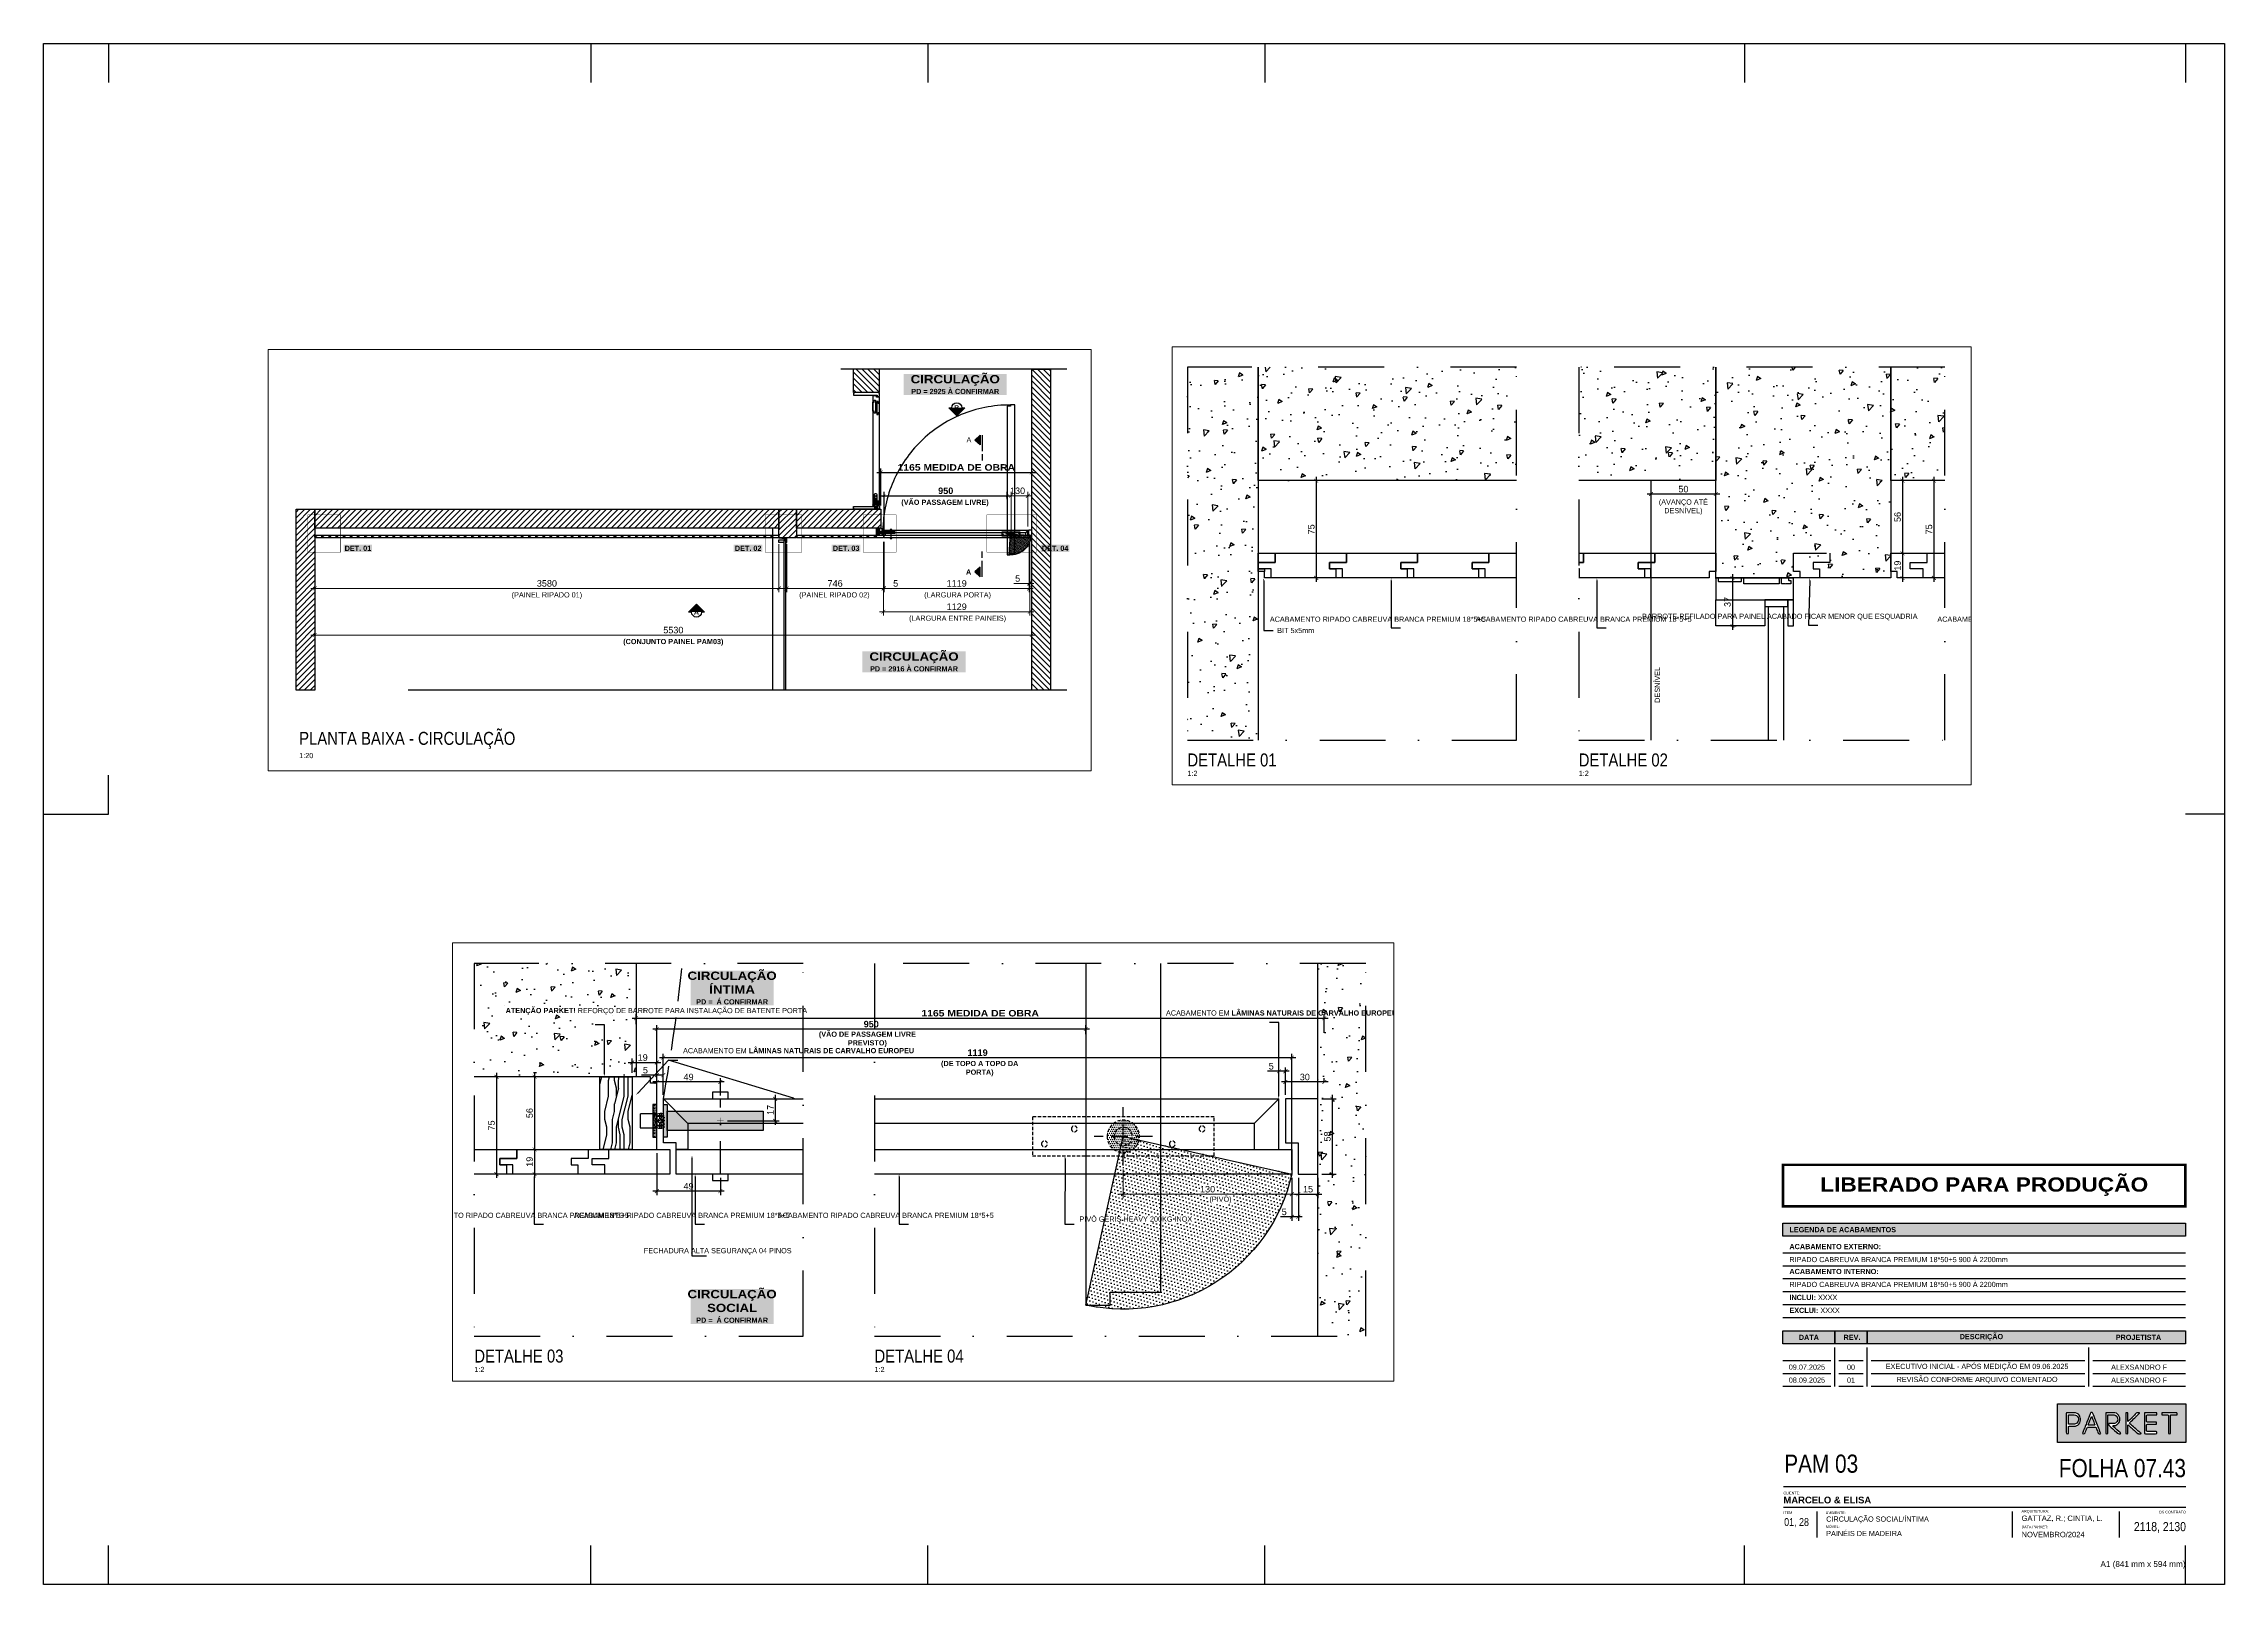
# Paper-space layout '01 + 28 - PAINEL DE MADEIRA_F07' of a CAD drawing. Header units: millimetres. Extents: x 1810 to 2651, y 0 to 594.
# The model-space entities are those that its viewports show. They can reach past a viewport. Long polylines and large blocks are cut down to what shows.
import ezdxf
from ezdxf import colors
from ezdxf.entities.mleader import LeaderData, LeaderLine
from ezdxf.enums import TextEntityAlignment as Align
from ezdxf.math import Vec2, Vec3

# ---------------------------------------------------------------- set-up
doc = ezdxf.new("R2010")
doc.units = ezdxf.units.MM
doc.header["$PDMODE"] = 3
for name, pattern in [('CONTINU', [0]), ('TRAÇO 1-1', [9.525, 6.35, -3.175]), ('TRAÇO E PONTO 1-1', [25.4, 12.7, -6.35, 0, -6.35])]:
    doc.linetypes.add(name, pattern=pattern)
for name, color, linetype in [('_COMENTÁRIOS ARQ', 30, 'Continuous'), ('A-ANNO-DIMS', 7, 'Continuous'), ('AC-EQUIPAMENTO', 7, 'Continuous'), ('COTAS', 9, 'Continuous'), ('DB 1475.24 - Amanda Rosales e Bruno Haidar - Terreo - Obra$0$ARQ-PISO-01', 8, 'Continuous'), ('DETALHE', 10, 'Continuous'), ('FERRAGEM', 3, 'Continuous'), ('FORMATO', 9, 'Continuous'), ('HACHURA', 21, 'Continuous'), ('LAYOUT', 4, 'Continuous'), ('MARCENARIA', 4, 'Continuous'), ('MARCENARIA . M', 4, 'Continuous'), ('PAREDE', 94, 'Continuous'), ('PISO', 9, 'Continuous'), ('PROJEÇÃO', 8, 'Continuous'), ('TEXTO', 105, 'Continuous'), ('TEXTO TRAÇO PONTO', 105, 'TRAÇO E PONTO 1-1')]:
    doc.layers.add(name, color=color, linetype=linetype)
doc.layers.add('_VIEWPORT', color=7, linetype='Continuous', plot=False)
doc.layers.add('ARQ-COTA', color=12, linetype='Continuous', lineweight=9)
doc.styles.add('1-1', font='arial.ttf', dxfattribs={"height": 0.2})
doc.styles.add('Arial Bold', font='')
doc.styles.add('MEDIDA OFICIAL', font='ariblk.ttf')
doc.styles.add('PADRÃO', font='arial.ttf')
doc.styles.add('PADRÃO NEGRITO', font='arialbd.ttf')
doc.styles.get("Standard").update_dxf_attribs({"font": 'arial.ttf'})
doc.styles.add('TITULO', font='swissck.ttf')
doc.styles.get('Arial Bold').set_extended_font_data('Arial Black')
doc.dimstyles.new('1-2', dxfattribs={"dimscale": 2, "dimtxt": 2.5, "dimasz": 1.5, "dimexe": 1.5, "dimexo": 1.5, "dimtad": 1, "dimtxsty": 'PADRÃO', "dimblk": 'ARCHTICK', "dimcen": 2.5, "dimdle": 1.5, "dimclrd": 9, "dimclre": 9, "dimclrt": 6, "dimadec": 0, "dimazin": 0, "dimtfac": 1, "dimtmove": 0, "dimatfit": 3, "dimfxl": 1.25, "dimlwd": -1, "dimlwe": -1, "dimarcsym": 0})
doc.dimstyles.new('1-2 AZUL', dxfattribs={"dimscale": 2, "dimtxt": 2.5, "dimasz": 1.5, "dimexe": 1.5, "dimexo": 1.5, "dimtad": 1, "dimtxsty": 'PADRÃO NEGRITO', "dimblk": 'ARCHTICK', "dimcen": 2.5, "dimdle": 1.5, "dimclrd": 9, "dimclre": 9, "dimclrt": 170, "dimadec": 0, "dimazin": 0, "dimtfac": 1, "dimtmove": 0, "dimatfit": 3, "dimfxl": 1.25, "dimlwd": -1, "dimlwe": -1, "dimarcsym": 0})
doc.dimstyles.new('1-2 VERDE', dxfattribs={"dimscale": 2, "dimtxt": 2.5, "dimasz": 1.5, "dimexe": 1.5, "dimexo": 1.5, "dimtad": 1, "dimtxsty": 'PADRÃO NEGRITO', "dimblk": 'ARCHTICK', "dimcen": 2.5, "dimdle": 1.5, "dimclrd": 9, "dimclre": 9, "dimclrt": 102, "dimadec": 0, "dimazin": 0, "dimtfac": 1, "dimtmove": 0, "dimatfit": 3, "dimfxl": 1.25, "dimlwd": -1, "dimlwe": -1, "dimarcsym": 0})
doc.dimstyles.new('1-20', dxfattribs={"dimscale": 20, "dimtxt": 2.5, "dimasz": 1.5, "dimexe": 1.5, "dimexo": 1.5, "dimtad": 1, "dimtxsty": 'PADRÃO', "dimblk": 'ARCHTICK', "dimcen": 2.5, "dimdle": 1.5, "dimclrd": 9, "dimclre": 9, "dimclrt": 6, "dimadec": 0, "dimazin": 0, "dimtfac": 1, "dimtmove": 0, "dimatfit": 3, "dimfxl": 1.25, "dimlwd": -1, "dimlwe": -1, "dimarcsym": 0})
doc.dimstyles.new('1-20 key pad', dxfattribs={"dimscale": 20, "dimtxt": 2.5, "dimasz": 1, "dimexe": 1.5, "dimexo": 1.5, "dimtad": 1, "dimtxsty": 'PADRÃO NEGRITO', "dimblk": 'ARCHTICK', "dimcen": 2.5, "dimdle": 1.5, "dimclrd": 9, "dimclre": 9, "dimclrt": 102, "dimazin": 0, "dimtfac": 1, "dimtmove": 0, "dimatfit": 3, "dimfxl": 1.25, "dimlwd": -1, "dimlwe": -1, "dimarcsym": 0})
doc.dimstyles.new('Med. Ofic.1-2', dxfattribs={"dimscale": 2, "dimtxt": 2.5, "dimasz": 1.5, "dimexe": 1.5, "dimexo": 1.5, "dimtad": 1, "dimtxsty": 'MEDIDA OFICIAL', "dimblk": 'ARCHTICK', "dimcen": 2.5, "dimdle": 1.5, "dimclrd": 9, "dimclre": 9, "dimclrt": 10, "dimadec": 0, "dimazin": 0, "dimtfac": 1, "dimtmove": 0, "dimatfit": 3, "dimfxl": 1.25, "dimlwd": -1, "dimlwe": -1, "dimarcsym": 0})
doc.dimstyles.new('Med. Ofic.1-20', dxfattribs={"dimscale": 20, "dimtxt": 2.5, "dimasz": 1.5, "dimexe": 1.5, "dimexo": 1.5, "dimtad": 1, "dimtxsty": 'MEDIDA OFICIAL', "dimblk": 'ARCHTICK', "dimcen": 2.5, "dimdle": 1.5, "dimclrd": 9, "dimclre": 9, "dimclrt": 10, "dimadec": 0, "dimazin": 0, "dimtfac": 1, "dimtmove": 0, "dimatfit": 3, "dimfxl": 1.25, "dimlwd": -1, "dimlwe": -1, "dimarcsym": 0})
pattern_1 = [(45, (-3692.03, 335.726), (-22.4506403, 22.4506403), [])]
pattern_2 = [(230, (1226.53, 730.216), (-36.436934, 3.187817), [3.81, -41.91]), (175, (1226.53, 730.216), (7.048684, -38.211369), [3.048, -33.528117]), (280.451445, (1223.494, 730.48), (-29.3882494, -35.0235504), [3.238002, -35.618049]), (226.1842, (1226.53, 720.056), (-54.215808, 8.408466), [5.715, -62.865]), (276.635558, (1222.01, 720.756), (-47.480827, -49.485225), [4.857005, -53.427122]), (171.18415, (1226.53, 720.056), (-47.480827, -49.485225), [4.571993, -50.291946]), (201, (1221.45, 722.596), (-30.3228783, 20.4530396), [3.81, -41.91]), (146, (1221.45, 722.596), (-12.360406, -36.837593), [3.048, -33.528]), (251.451445, (1218.923, 724.3), (-42.683284, -16.384554), [3.238002, -35.6179875]), (217.5, (1226.53, 730.216), (-0.61772065, -16.9110078), [0, -33.1216, 0, -34.036, 0, -33.655]), (187.5, (1226.53, 730.216), (-13.3639325, -20.036115), [0, -19.4056, 0, -32.3596, 0, -12.827]), (147.5, (1237.859, 730.216), (-27.118119, 1.1457488), [0, -12.7, 0, -39.624, 0, -52.578]), (137.5, (1242.939, 730.216), (-29.6258363, -5.0852982), [0, -16.51, 0, -26.3144, 0, -37.338])]
pattern_3 = [(230, (1541.513, -299.823), (-36.436934, 3.187817), [3.81, -41.91]), (175, (1541.513, -299.823), (7.048684, -38.211369), [3.048, -33.528117]), (280.451445, (1538.477, -299.557), (-29.3882494, -35.0235504), [3.238002, -35.618049]), (226.1842, (1541.513, -309.983), (-54.215808, 8.408466), [5.715, -62.865]), (276.635558, (1536.995, -309.28), (-47.480827, -49.485225), [4.857005, -53.427122]), (171.18415, (1541.513, -309.98), (-47.480827, -49.485225), [4.571993, -50.291946]), (201, (1536.433, -307.443), (-30.3228783, 20.4530396), [3.81, -41.91]), (146, (1536.433, -307.443), (-12.360406, -36.837593), [3.048, -33.528]), (251.451445, (1533.906, -305.74), (-42.683284, -16.384554), [3.238002, -35.6179875]), (217.5, (1541.513, -299.823), (-0.61772065, -16.9110078), [0, -33.1216, 0, -34.036, 0, -33.655]), (187.5, (1541.513, -299.823), (-13.3639325, -20.036115), [0, -19.4056, 0, -32.3596, 0, -12.827]), (147.5, (1552.841, -299.823), (-27.118119, 1.1457488), [0, -12.7, 0, -39.624, 0, -52.578]), (137.5, (1557.921, -299.823), (-29.6258363, -5.0852982), [0, -16.51, 0, -26.3144, 0, -37.338])]

# ---------------------------------------------------------------- blocks, each defined once
blk = doc.blocks.new('A1')
at = {"layer": 'Defpoints', "color": 9}
for p, q in [((826, 594), (826, 579)), ((826, 0), (826, 15))]:
    blk.add_line(p, q, dxfattribs=at)
at = {"layer": 'FORMATO'}
for p, q in [((25, 594), (25, 579)), ((211, 594), (211, 579)), ((341, 594), (341, 579)), ((471, 594), (471, 579)), ((656, 594), (656, 579)), ((25, 297), (25, 312)), ((0, 297), (25, 297)), ((841, 297), (826, 297)), ((25, 0), (25, 15)), ((211, 0), (211, 15)), ((341, 0), (341, 15)), ((471, 0), (471, 15)), ((656, 0), (656, 15))]:
    blk.add_line(p, q, dxfattribs=at)
blk.add_lwpolyline([(0, 594), (841, 594), (841, 0), (0, 0)], close=True, dxfattribs=at)
at = {"layer": 'FORMATO', "color": 8, "insert": (826, 7.5), "char_height": 2.2464, "attachment_point": 6, "style": 'PADRÃO'}
blk.add_mtext_dynamic_manual_height_columns('A1 (841 mm x 594 mm)', width=152.4485, gutter_width=12.5, heights=[0], dxfattribs=at)
blk = doc.blocks.new('LOGO PARKET DWG')
at = {"layer": 'TEXTO', "linetype": 'CONTINU', "true_color": 0x3f3f41}
h = blk.add_hatch(color=250, dxfattribs=at)
h.paths.add_polyline_path([(-36089.1, 12563.6), (-36089.1, 12738.7), (-36671.6, 12738.7), (-36671.6, 12563.6)])
edge = h.paths.add_edge_path(flags=16)
edge.add_spline(control_points=[(-36387.2, 12603.5), (-36394, 12602.3), (-36399.2, 12605), (-36404.1, 12609.8)], knot_values=[12, 12, 12, 12, 13, 13, 13, 13], degree=3, periodic=0)
edge.add_spline(control_points=[(-36404.1, 12609.8), (-36415.1, 12620.3), (-36426.5, 12630.3), (-36437.8, 12640.5)], knot_values=[13, 13, 13, 13, 14, 14, 14, 14], degree=3, periodic=0)
edge.add_spline(control_points=[(-36437.8, 12640.5), (-36439.7, 12642.2), (-36440.7, 12646.1), (-36439.5, 12648.2)], knot_values=[14, 14, 14, 14, 15, 15, 15, 15], degree=3, periodic=0)
edge.add_spline(control_points=[(-36439.5, 12648.2), (-36439, 12649.1), (-36437.5, 12649.6), (-36436.4, 12649.7)], knot_values=[15, 15, 15, 15, 16, 16, 16, 16], degree=3, periodic=0)
edge.add_spline(control_points=[(-36436.4, 12649.7), (-36430.3, 12649.8), (-36424.2, 12649.7), (-36418, 12649.7)], knot_values=[16, 16, 16, 16, 17, 17, 17, 17], degree=3, periodic=0)
edge.add_spline(control_points=[(-36418, 12649.7), (-36411.5, 12649.8), (-36406, 12652), (-36402.1, 12657.3)], knot_values=[17, 17, 17, 17, 18, 18, 18, 18], degree=3, periodic=0)
edge.add_spline(control_points=[(-36402.1, 12657.3), (-36395.2, 12666.8), (-36397.5, 12683.4), (-36410.7, 12687.5)], knot_values=[18, 18, 18, 18, 19, 19, 19, 19], degree=3, periodic=0)
edge.add_spline(control_points=[(-36410.7, 12687.5), (-36413.5, 12688.3), (-36416.4, 12688.8), (-36419.3, 12688.9)], knot_values=[19, 19, 19, 19, 20, 20, 20, 20], degree=3, periodic=0)
edge.add_spline(control_points=[(-36419.3, 12688.9), (-36426.4, 12689.1), (-36433.4, 12688.9), (-36440.5, 12689)], knot_values=[20, 20, 20, 20, 21, 21, 21, 21], degree=3, periodic=0)
edge.add_spline(control_points=[(-36440.5, 12689), (-36442.8, 12689.1), (-36443.3, 12688.2), (-36443.3, 12686.1)], knot_values=[21, 21, 21, 21, 22, 22, 22, 22], degree=3, periodic=0)
edge.add_spline(control_points=[(-36443.3, 12686.1), (-36443.2, 12660), (-36443.3, 12633.9), (-36443.3, 12607.8)], knot_values=[22, 22, 22, 22, 23, 23, 23, 23], degree=3, periodic=0)
edge.add_spline(control_points=[(-36443.3, 12607.8), (-36443.3, 12603.5), (-36443.3, 12603.5), (-36447.6, 12603.5)], knot_values=[23, 23, 23, 23, 24, 24, 24, 24], degree=3, periodic=0)
edge.add_spline(control_points=[(-36447.6, 12603.5), (-36452.9, 12603.5), (-36452.9, 12603.5), (-36452.9, 12608.7)], knot_values=[24, 24, 24, 24, 25, 25, 25, 25], degree=3, periodic=0)
edge.add_spline(control_points=[(-36452.9, 12608.7), (-36452.9, 12622.8), (-36452.9, 12636.9), (-36452.9, 12651)], knot_values=[25, 25, 25, 25, 26, 26, 26, 26], degree=3, periodic=0)
edge.add_spline(control_points=[(-36452.9, 12651), (-36452.9, 12665.7), (-36452.9, 12680.4), (-36452.9, 12695.1)], knot_values=[0, 0, 0, 0, 1, 1, 1, 1], degree=3, periodic=0)
edge.add_spline(control_points=[(-36452.9, 12695.1), (-36452.9, 12698.4), (-36452.5, 12698.7), (-36449.2, 12698.7)], knot_values=[1, 1, 1, 1, 2, 2, 2, 2], degree=3, periodic=0)
edge.add_spline(control_points=[(-36449.2, 12698.7), (-36438.8, 12698.7), (-36428.3, 12698.7), (-36417.8, 12698.7)], knot_values=[2, 2, 2, 2, 3, 3, 3, 3], degree=3, periodic=0)
edge.add_spline(control_points=[(-36417.8, 12698.7), (-36408.3, 12698.6), (-36400.3, 12695.3), (-36394.6, 12687.6)], knot_values=[3, 3, 3, 3, 4, 4, 4, 4], degree=3, periodic=0)
edge.add_spline(control_points=[(-36394.6, 12687.6), (-36389.3, 12680.3), (-36387.4, 12672.1), (-36389.3, 12663.1)], knot_values=[4, 4, 4, 4, 5, 5, 5, 5], degree=3, periodic=0)
edge.add_spline(control_points=[(-36389.3, 12663.1), (-36390.9, 12655.8), (-36394.5, 12649.8), (-36400.6, 12645.3)], knot_values=[5, 5, 5, 5, 6, 6, 6, 6], degree=3, periodic=0)
edge.add_spline(control_points=[(-36400.6, 12645.3), (-36405.6, 12641.6), (-36411.4, 12640.3), (-36417.6, 12640)], knot_values=[6, 6, 6, 6, 7, 7, 7, 7], degree=3, periodic=0)
edge.add_spline(control_points=[(-36417.6, 12640), (-36418.8, 12640), (-36420, 12639.4), (-36421.2, 12639.1)], knot_values=[7, 7, 7, 7, 8, 8, 8, 8], degree=3, periodic=0)
edge.add_spline(control_points=[(-36421.2, 12639.1), (-36420.5, 12638.2), (-36419.8, 12637.2), (-36418.9, 12636.4)], knot_values=[8, 8, 8, 8, 9, 9, 9, 9], degree=3, periodic=0)
edge.add_spline(control_points=[(-36418.9, 12636.4), (-36407.9, 12626.5), (-36396.9, 12616.6), (-36386, 12606.7)], knot_values=[9, 9, 9, 9, 10, 10, 10, 10], degree=3, periodic=0)
edge.add_spline(control_points=[(-36386, 12606.7), (-36385.3, 12606.1), (-36385, 12605.1), (-36384.5, 12604.3)], knot_values=[10, 10, 10, 10, 11, 11, 11, 11], degree=3, periodic=0)
edge.add_spline(control_points=[(-36384.5, 12604.3), (-36385.4, 12604), (-36386.3, 12603.6), (-36387.2, 12603.5)], knot_values=[11, 11, 11, 11, 12, 12, 12, 12], degree=3, periodic=0)
edge = h.paths.add_edge_path(flags=16)
edge.add_spline(control_points=[(-36356.3, 12603.5), (-36362, 12603.5), (-36362, 12603.5), (-36362, 12609.1)], knot_values=[3, 3, 3, 3, 4, 4, 4, 4], degree=3, periodic=0)
edge.add_spline(control_points=[(-36362, 12609.1), (-36362, 12637.7), (-36362, 12666.3), (-36362, 12695)], knot_values=[4, 4, 4, 4, 5, 5, 5, 5], degree=3, periodic=0)
edge.add_spline(control_points=[(-36362, 12695), (-36362, 12698.2), (-36361.7, 12698.6), (-36358.4, 12698.6)], knot_values=[5, 5, 5, 5, 6, 6, 6, 6], degree=3, periodic=0)
edge.add_spline(control_points=[(-36358.4, 12698.6), (-36352.4, 12698.7), (-36352.4, 12698.7), (-36352.4, 12692.6)], knot_values=[6, 6, 6, 6, 7, 7, 7, 7], degree=3, periodic=0)
edge.add_spline(control_points=[(-36352.4, 12692.6), (-36352.4, 12682.2), (-36352.5, 12671.7), (-36352.5, 12661.3)], knot_values=[7, 7, 7, 7, 8, 8, 8, 8], degree=3, periodic=0)
edge.add_spline(control_points=[(-36352.5, 12661.3), (-36352.5, 12660.8), (-36352.4, 12660.4), (-36352.3, 12659.3)], knot_values=[8, 8, 8, 8, 9, 9, 9, 9], degree=3, periodic=0)
edge.add_spline(control_points=[(-36352.3, 12659.3), (-36351.3, 12660.1), (-36350.4, 12660.5), (-36349.8, 12661.1)], knot_values=[9, 9, 9, 9, 10, 10, 10, 10], degree=3, periodic=0)
edge.add_spline(control_points=[(-36349.8, 12661.1), (-36337.9, 12672.7), (-36326, 12684.2), (-36314.3, 12695.8)], knot_values=[10, 10, 10, 10, 11, 11, 11, 11], degree=3, periodic=0)
edge.add_spline(control_points=[(-36314.3, 12695.8), (-36312.3, 12697.8), (-36310.3, 12698.9), (-36307.5, 12698.6)], knot_values=[11, 11, 11, 11, 12, 12, 12, 12], degree=3, periodic=0)
edge.add_spline(control_points=[(-36307.5, 12698.6), (-36305.5, 12698.4), (-36303.4, 12698.7), (-36301.4, 12698.5)], knot_values=[12, 12, 12, 12, 13, 13, 13, 13], degree=3, periodic=0)
edge.add_spline(control_points=[(-36301.4, 12698.5), (-36300.8, 12698.5), (-36300, 12698.1), (-36299.8, 12697.7)], knot_values=[13, 13, 13, 13, 14, 14, 14, 14], degree=3, periodic=0)
edge.add_spline(control_points=[(-36299.8, 12697.7), (-36299.6, 12697.3), (-36300.1, 12696.4), (-36300.5, 12696)], knot_values=[14, 14, 14, 14, 15, 15, 15, 15], degree=3, periodic=0)
edge.add_spline(control_points=[(-36300.5, 12696), (-36314.4, 12682.3), (-36328.4, 12668.6), (-36342.4, 12655)], knot_values=[15, 15, 15, 15, 16, 16, 16, 16], degree=3, periodic=0)
edge.add_spline(control_points=[(-36342.4, 12655), (-36342.7, 12654.7), (-36343, 12654.4), (-36343.3, 12654.1)], knot_values=[16, 16, 16, 16, 17, 17, 17, 17], degree=3, periodic=0)
edge.add_spline(control_points=[(-36343.3, 12654.1), (-36346, 12651.4), (-36345.9, 12651.4), (-36343.1, 12648.9)], knot_values=[17, 17, 17, 17, 18, 18, 18, 18], degree=3, periodic=0)
edge.add_spline(control_points=[(-36343.1, 12648.9), (-36329.2, 12636.7), (-36315.3, 12624.4), (-36301.4, 12612.1)], knot_values=[18, 18, 18, 18, 19, 19, 19, 19], degree=3, periodic=0)
edge.add_spline(control_points=[(-36301.4, 12612.1), (-36299.6, 12610.5), (-36297.8, 12608.9), (-36295.9, 12607.4)], knot_values=[19, 19, 19, 19, 20, 20, 20, 20], degree=3, periodic=0)
edge.add_spline(control_points=[(-36295.9, 12607.4), (-36294.8, 12606.6), (-36293.6, 12605.9), (-36292.5, 12605.2)], knot_values=[20, 20, 20, 20, 21, 21, 21, 21], degree=3, periodic=0)
edge.add_spline(control_points=[(-36292.5, 12605.2), (-36292.8, 12604.8), (-36293, 12604.4), (-36293.3, 12604)], knot_values=[21, 21, 21, 21, 22, 22, 22, 22], degree=3, periodic=0)
edge.add_spline(control_points=[(-36295.5, 12603.5), (-36294.8, 12603.5), (-36294, 12603.8), (-36293.3, 12604)], knot_values=[22, 22, 22, 22, 23, 23, 23, 23], degree=3, periodic=0)
edge.add_spline(control_points=[(-36295.5, 12603.5), (-36298.5, 12603.4), (-36301.6, 12603.4), (-36304.6, 12603.5)], knot_values=[23, 23, 23, 23, 24, 24, 24, 24], degree=3, periodic=0)
edge.add_spline(control_points=[(-36304.6, 12603.5), (-36305.6, 12603.6), (-36306.7, 12604.2), (-36307.4, 12604.8)], knot_values=[24, 24, 24, 24, 25, 25, 25, 25], degree=3, periodic=0)
edge.add_spline(control_points=[(-36307.4, 12604.8), (-36317.2, 12613.3), (-36326.9, 12621.8), (-36336.6, 12630.4)], knot_values=[25, 25, 25, 25, 26, 26, 26, 26], degree=3, periodic=0)
edge.add_spline(control_points=[(-36336.6, 12630.4), (-36341, 12634.2), (-36345.4, 12638.1), (-36349.8, 12642)], knot_values=[26, 26, 26, 26, 27, 27, 27, 27], degree=3, periodic=0)
edge.add_spline(control_points=[(-36349.8, 12642), (-36350.4, 12642.5), (-36351.1, 12642.9), (-36352.4, 12643.8)], knot_values=[27, 27, 27, 27, 28, 28, 28, 28], degree=3, periodic=0)
edge.add_spline(control_points=[(-36352.4, 12643.8), (-36352.4, 12642), (-36352.4, 12641), (-36352.4, 12640.1)], knot_values=[0, 0, 0, 0, 1, 1, 1, 1], degree=3, periodic=0)
edge.add_spline(control_points=[(-36352.4, 12640.1), (-36352.4, 12629.1), (-36352.4, 12618.2), (-36352.4, 12607.3)], knot_values=[1, 1, 1, 1, 2, 2, 2, 2], degree=3, periodic=0)
edge.add_spline(control_points=[(-36352.4, 12607.3), (-36352.5, 12603.7), (-36352.7, 12603.5), (-36356.3, 12603.5)], knot_values=[2, 2, 2, 2, 3, 3, 3, 3], degree=3, periodic=0)
edge = h.paths.add_edge_path(flags=16)
edge.add_spline(control_points=[(-36476, 12606.4), (-36475.1, 12604.3), (-36475.5, 12603.5), (-36477.9, 12603.5)], knot_values=[11, 11, 11, 11, 12, 12, 12, 12], degree=3, periodic=0)
edge.add_spline(control_points=[(-36477.9, 12603.5), (-36487.1, 12603.6), (-36484.7, 12602.5), (-36488.2, 12610.8)], knot_values=[12, 12, 12, 12, 13, 13, 13, 13], degree=3, periodic=0)
edge.add_spline(control_points=[(-36488.2, 12610.8), (-36491.1, 12617.5), (-36493.8, 12624.4), (-36496.8, 12631.1)], knot_values=[13, 13, 13, 13, 14, 14, 14, 14], degree=3, periodic=0)
edge.add_spline(control_points=[(-36496.8, 12631.1), (-36497.2, 12632), (-36498.7, 12632.9), (-36499.6, 12632.9)], knot_values=[14, 14, 14, 14, 15, 15, 15, 15], degree=3, periodic=0)
edge.add_spline(control_points=[(-36499.6, 12632.9), (-36511, 12633), (-36522.5, 12633), (-36533.9, 12633)], knot_values=[15, 15, 15, 15, 16, 16, 16, 16], degree=3, periodic=0)
edge.add_spline(control_points=[(-36533.9, 12633), (-36535.8, 12633), (-36536.8, 12632.2), (-36537.5, 12630.3)], knot_values=[16, 16, 16, 16, 17, 17, 17, 17], degree=3, periodic=0)
edge.add_spline(control_points=[(-36537.5, 12630.3), (-36540.5, 12622.6), (-36543.7, 12614.9), (-36546.7, 12607.2)], knot_values=[17, 17, 17, 17, 18, 18, 18, 18], degree=3, periodic=0)
edge.add_spline(control_points=[(-36546.7, 12607.2), (-36547.9, 12604.2), (-36549.7, 12602.6), (-36552.5, 12603.5)], knot_values=[18, 18, 18, 18, 19, 19, 19, 19], degree=3, periodic=0)
edge.add_spline(control_points=[(-36552.5, 12603.5), (-36558.7, 12603.4), (-36558.9, 12603.4), (-36556.6, 12609.3)], knot_values=[0, 0, 0, 0, 1, 1, 1, 1], degree=3, periodic=0)
edge.add_spline(control_points=[(-36556.6, 12609.3), (-36554.5, 12614.7), (-36552.4, 12620), (-36550.2, 12625.4)], knot_values=[1, 1, 1, 1, 2, 2, 2, 2], degree=3, periodic=0)
edge.add_spline(control_points=[(-36550.2, 12625.4), (-36547.5, 12632.2), (-36544.7, 12639), (-36542, 12645.9)], knot_values=[2, 2, 2, 2, 3, 3, 3, 3], degree=3, periodic=0)
edge.add_spline(control_points=[(-36542, 12645.9), (-36539.4, 12652.4), (-36536.9, 12658.9), (-36534.3, 12665.4)], knot_values=[3, 3, 3, 3, 4, 4, 4, 4], degree=3, periodic=0)
edge.add_spline(control_points=[(-36534.3, 12665.4), (-36532.2, 12670.8), (-36530, 12676.2), (-36527.9, 12681.5)], knot_values=[4, 4, 4, 4, 5, 5, 5, 5], degree=3, periodic=0)
edge.add_spline(control_points=[(-36527.9, 12681.5), (-36525.8, 12686.7), (-36523.7, 12691.9), (-36521.8, 12697.2)], knot_values=[5, 5, 5, 5, 6, 6, 6, 6], degree=3, periodic=0)
edge.add_spline(control_points=[(-36521.8, 12697.2), (-36521, 12699.3), (-36519.8, 12700.2), (-36517.7, 12700)], knot_values=[6, 6, 6, 6, 7, 7, 7, 7], degree=3, periodic=0)
edge.add_spline(control_points=[(-36517.7, 12700), (-36515.6, 12699.9), (-36513.4, 12700.8), (-36512.2, 12697.6)], knot_values=[7, 7, 7, 7, 8, 8, 8, 8], degree=3, periodic=0)
edge.add_spline(control_points=[(-36512.2, 12697.6), (-36507.9, 12686.3), (-36503.2, 12675.2), (-36498.8, 12664.1)], knot_values=[8, 8, 8, 8, 9, 9, 9, 9], degree=3, periodic=0)
edge.add_spline(control_points=[(-36498.8, 12664.1), (-36494.9, 12654.3), (-36491.2, 12644.6), (-36487.4, 12634.9)], knot_values=[9, 9, 9, 9, 10, 10, 10, 10], degree=3, periodic=0)
edge.add_spline(control_points=[(-36487.4, 12634.9), (-36483.6, 12625.4), (-36479.8, 12615.9), (-36476, 12606.4)], knot_values=[10, 10, 10, 10, 11, 11, 11, 11], degree=3, periodic=0)
edge = h.paths.add_edge_path(flags=0)
edge.add_spline(control_points=[(-36502.2, 12645.2), (-36501.5, 12643.6), (-36502, 12642.7), (-36503.8, 12642.7)], knot_values=[4, 4, 4, 4, 5, 5, 5, 5], degree=3, periodic=0)
edge.add_spline(control_points=[(-36503.8, 12642.7), (-36512.6, 12642.7), (-36521.4, 12642.7), (-36530.2, 12642.7)], knot_values=[3, 3, 3, 3, 4, 4, 4, 4], degree=3, periodic=0)
edge.add_spline(control_points=[(-36530.2, 12642.7), (-36531.8, 12642.7), (-36532.3, 12643.6), (-36531.7, 12645)], knot_values=[2, 2, 2, 2, 3, 3, 3, 3], degree=3, periodic=0)
edge.add_spline(control_points=[(-36531.7, 12645), (-36527, 12657.2), (-36522.3, 12669.3), (-36517.5, 12681.4)], knot_values=[1, 1, 1, 1, 2, 2, 2, 2], degree=3, periodic=0)
edge.add_spline(control_points=[(-36517.5, 12681.4), (-36517.5, 12681.5), (-36517.4, 12681.5), (-36516.7, 12682.1)], knot_values=[0, 0, 0, 0, 1, 1, 1, 1], degree=3, periodic=0)
edge.add_spline(control_points=[(-36516.7, 12682.1), (-36515.4, 12678.9), (-36514.2, 12675.9), (-36513, 12673)], knot_values=[7, 7, 7, 7, 8, 8, 8, 8], degree=3, periodic=0)
edge.add_spline(control_points=[(-36513, 12673), (-36510.2, 12665.9), (-36507.5, 12658.8), (-36504.7, 12651.7)], knot_values=[6, 6, 6, 6, 7, 7, 7, 7], degree=3, periodic=0)
edge.add_spline(control_points=[(-36504.7, 12651.7), (-36503.9, 12649.5), (-36503, 12647.3), (-36502.2, 12645.2)], knot_values=[5, 5, 5, 5, 6, 6, 6, 6], degree=3, periodic=0)
edge = h.paths.add_edge_path(flags=16)
edge.add_spline(control_points=[(-36273.3, 12603.5), (-36276.8, 12603.5), (-36277.1, 12603.7), (-36277.1, 12607.2)], knot_values=[21, 21, 21, 21, 22, 22, 22, 22], degree=3, periodic=0)
edge.add_spline(control_points=[(-36277.1, 12607.2), (-36277.1, 12621.9), (-36277.1, 12636.6), (-36277.1, 12651.2)], knot_values=[22, 22, 22, 22, 23, 23, 23, 23], degree=3, periodic=0)
edge.add_spline(control_points=[(-36277.1, 12651.2), (-36277.1, 12665.9), (-36277.1, 12680.5), (-36277.1, 12695.1)], knot_values=[0, 0, 0, 0, 1, 1, 1, 1], degree=3, periodic=0)
edge.add_spline(control_points=[(-36277.1, 12695.1), (-36277.1, 12698.3), (-36276.7, 12698.6), (-36273.4, 12698.6)], knot_values=[1, 1, 1, 1, 2, 2, 2, 2], degree=3, periodic=0)
edge.add_spline(control_points=[(-36273.4, 12698.6), (-36257.3, 12698.6), (-36241.2, 12698.6), (-36225.1, 12698.6)], knot_values=[2, 2, 2, 2, 3, 3, 3, 3], degree=3, periodic=0)
edge.add_spline(control_points=[(-36225.1, 12698.6), (-36221.6, 12698.6), (-36221.3, 12698.4), (-36221.3, 12694.9)], knot_values=[3, 3, 3, 3, 4, 4, 4, 4], degree=3, periodic=0)
edge.add_spline(control_points=[(-36221.3, 12694.9), (-36221.3, 12688.2), (-36221, 12689), (-36227.3, 12689)], knot_values=[4, 4, 4, 4, 5, 5, 5, 5], degree=3, periodic=0)
edge.add_spline(control_points=[(-36227.3, 12689), (-36239.8, 12689), (-36252.3, 12688.9), (-36264.9, 12689)], knot_values=[5, 5, 5, 5, 6, 6, 6, 6], degree=3, periodic=0)
edge.add_spline(control_points=[(-36264.9, 12689), (-36267, 12689), (-36267.6, 12688.4), (-36267.6, 12686.3)], knot_values=[6, 6, 6, 6, 7, 7, 7, 7], degree=3, periodic=0)
edge.add_spline(control_points=[(-36267.6, 12686.3), (-36267.5, 12677.3), (-36267.6, 12668.3), (-36267.6, 12659.4)], knot_values=[7, 7, 7, 7, 8, 8, 8, 8], degree=3, periodic=0)
edge.add_spline(control_points=[(-36267.6, 12659.4), (-36267.6, 12656), (-36267.4, 12655.9), (-36264, 12655.9)], knot_values=[8, 8, 8, 8, 9, 9, 9, 9], degree=3, periodic=0)
edge.add_spline(control_points=[(-36264, 12655.9), (-36251.4, 12655.9), (-36238.8, 12655.9), (-36226.3, 12655.9)], knot_values=[9, 9, 9, 9, 10, 10, 10, 10], degree=3, periodic=0)
edge.add_spline(control_points=[(-36226.3, 12655.9), (-36222.5, 12655.9), (-36222.1, 12655.5), (-36222.1, 12651.7)], knot_values=[10, 10, 10, 10, 11, 11, 11, 11], degree=3, periodic=0)
edge.add_spline(control_points=[(-36222.1, 12651.7), (-36222.1, 12651.2), (-36222.1, 12650.7), (-36222.1, 12650.2)], knot_values=[11, 11, 11, 11, 12, 12, 12, 12], degree=3, periodic=0)
edge.add_spline(control_points=[(-36222.1, 12650.2), (-36222.1, 12646.7), (-36222.6, 12646.3), (-36226, 12646.3)], knot_values=[12, 12, 12, 12, 13, 13, 13, 13], degree=3, periodic=0)
edge.add_spline(control_points=[(-36226, 12646.3), (-36238.9, 12646.3), (-36251.7, 12646.2), (-36264.5, 12646.3)], knot_values=[13, 13, 13, 13, 14, 14, 14, 14], degree=3, periodic=0)
edge.add_spline(control_points=[(-36264.5, 12646.3), (-36267.1, 12646.4), (-36267.6, 12645.5), (-36267.6, 12643.2)], knot_values=[14, 14, 14, 14, 15, 15, 15, 15], degree=3, periodic=0)
edge.add_spline(control_points=[(-36267.6, 12643.2), (-36267.5, 12634.2), (-36267.5, 12625.2), (-36267.5, 12616.2)], knot_values=[15, 15, 15, 15, 16, 16, 16, 16], degree=3, periodic=0)
edge.add_spline(control_points=[(-36267.5, 12616.2), (-36267.5, 12613), (-36267.5, 12613), (-36264.2, 12613)], knot_values=[16, 16, 16, 16, 17, 17, 17, 17], degree=3, periodic=0)
edge.add_spline(control_points=[(-36264.2, 12613), (-36251, 12613.1), (-36237.7, 12613.1), (-36224.4, 12613.1)], knot_values=[17, 17, 17, 17, 18, 18, 18, 18], degree=3, periodic=0)
edge.add_spline(control_points=[(-36224.4, 12613.1), (-36221.4, 12613.1), (-36221, 12612.6), (-36221, 12609.5)], knot_values=[18, 18, 18, 18, 19, 19, 19, 19], degree=3, periodic=0)
edge.add_spline(control_points=[(-36221, 12609.5), (-36220.9, 12603.5), (-36220.9, 12603.5), (-36227, 12603.5)], knot_values=[19, 19, 19, 19, 20, 20, 20, 20], degree=3, periodic=0)
edge.add_spline(control_points=[(-36227, 12603.5), (-36242.4, 12603.5), (-36257.9, 12603.5), (-36273.3, 12603.5)], knot_values=[20, 20, 20, 20, 21, 21, 21, 21], degree=3, periodic=0)
edge = h.paths.add_edge_path(flags=16)
edge.add_spline(control_points=[(-36567.2, 12665.3), (-36567.8, 12655.5), (-36572, 12647.6), (-36580, 12641.9)], knot_values=[5, 5, 5, 5, 6, 6, 6, 6], degree=3, periodic=0)
edge.add_spline(control_points=[(-36580, 12641.9), (-36584, 12639), (-36588.5, 12637.2), (-36593.5, 12637.2)], knot_values=[6, 6, 6, 6, 7, 7, 7, 7], degree=3, periodic=0)
edge.add_spline(control_points=[(-36593.5, 12637.2), (-36601.4, 12637), (-36609.3, 12637), (-36617.2, 12637)], knot_values=[7, 7, 7, 7, 8, 8, 8, 8], degree=3, periodic=0)
edge.add_spline(control_points=[(-36617.2, 12637), (-36621.4, 12637), (-36621.5, 12636.9), (-36621.5, 12632.6)], knot_values=[8, 8, 8, 8, 9, 9, 9, 9], degree=3, periodic=0)
edge.add_spline(control_points=[(-36621.5, 12632.6), (-36621.5, 12624.2), (-36621.4, 12615.8), (-36621.5, 12607.4)], knot_values=[9, 9, 9, 9, 10, 10, 10, 10], degree=3, periodic=0)
edge.add_spline(control_points=[(-36621.5, 12607.4), (-36621.5, 12603.9), (-36621.9, 12603.5), (-36625.4, 12603.5)], knot_values=[10, 10, 10, 10, 11, 11, 11, 11], degree=3, periodic=0)
edge.add_spline(control_points=[(-36625.4, 12603.5), (-36631.6, 12603.4), (-36631.6, 12603.4), (-36631.6, 12609.7)], knot_values=[11, 11, 11, 11, 12, 12, 12, 12], degree=3, periodic=0)
edge.add_spline(control_points=[(-36631.6, 12609.7), (-36631.6, 12623.5), (-36631.6, 12637.4), (-36631.6, 12651.2)], knot_values=[12, 12, 12, 12, 13, 13, 13, 13], degree=3, periodic=0)
edge.add_spline(control_points=[(-36631.6, 12651.2), (-36631.6, 12665.7), (-36631.6, 12680.2), (-36631.6, 12694.8)], knot_values=[0, 0, 0, 0, 1, 1, 1, 1], degree=3, periodic=0)
edge.add_spline(control_points=[(-36631.6, 12694.8), (-36631.6, 12698.3), (-36631.2, 12698.7), (-36627.7, 12698.7)], knot_values=[1, 1, 1, 1, 2, 2, 2, 2], degree=3, periodic=0)
edge.add_spline(control_points=[(-36627.7, 12698.7), (-36617.5, 12698.7), (-36607.4, 12698.6), (-36597.2, 12698.7)], knot_values=[2, 2, 2, 2, 3, 3, 3, 3], degree=3, periodic=0)
edge.add_spline(control_points=[(-36597.2, 12698.7), (-36586.5, 12698.8), (-36578, 12694.6), (-36572.1, 12685.7)], knot_values=[3, 3, 3, 3, 4, 4, 4, 4], degree=3, periodic=0)
edge.add_spline(control_points=[(-36572.1, 12685.7), (-36568, 12679.5), (-36566.8, 12672.6), (-36567.2, 12665.3)], knot_values=[4, 4, 4, 4, 5, 5, 5, 5], degree=3, periodic=0)
edge = h.paths.add_edge_path(flags=0)
edge.add_spline(control_points=[(-36578.2, 12676.3), (-36575.7, 12668.8), (-36576.2, 12661.7), (-36580.3, 12655.1)], knot_values=[4, 4, 4, 4, 5, 5, 5, 5], degree=3, periodic=0)
edge.add_spline(control_points=[(-36580.3, 12655.1), (-36583.4, 12650.1), (-36588.2, 12647.1), (-36594, 12646.8)], knot_values=[3, 3, 3, 3, 4, 4, 4, 4], degree=3, periodic=0)
edge.add_spline(control_points=[(-36594, 12646.8), (-36602.3, 12646.3), (-36610.7, 12646.6), (-36619.1, 12646.5)], knot_values=[2, 2, 2, 2, 3, 3, 3, 3], degree=3, periodic=0)
edge.add_spline(control_points=[(-36619.1, 12646.5), (-36621, 12646.5), (-36621.5, 12647.5), (-36621.5, 12649.3)], knot_values=[1, 1, 1, 1, 2, 2, 2, 2], degree=3, periodic=0)
edge.add_spline(control_points=[(-36621.5, 12649.3), (-36621.4, 12655.5), (-36621.5, 12661.7), (-36621.5, 12667.9)], knot_values=[0, 0, 0, 0, 1, 1, 1, 1], degree=3, periodic=0)
edge.add_spline(control_points=[(-36621.5, 12667.9), (-36621.5, 12673.9), (-36621.4, 12680), (-36621.5, 12686)], knot_values=[8, 8, 8, 8, 9, 9, 9, 9], degree=3, periodic=0)
edge.add_spline(control_points=[(-36621.5, 12686), (-36621.5, 12688.1), (-36620.9, 12689), (-36618.7, 12689)], knot_values=[7, 7, 7, 7, 8, 8, 8, 8], degree=3, periodic=0)
edge.add_spline(control_points=[(-36618.7, 12689), (-36611, 12688.9), (-36603.4, 12689), (-36595.8, 12689)], knot_values=[6, 6, 6, 6, 7, 7, 7, 7], degree=3, periodic=0)
edge.add_spline(control_points=[(-36595.8, 12689), (-36588.2, 12689), (-36580.7, 12683.6), (-36578.2, 12676.3)], knot_values=[5, 5, 5, 5, 6, 6, 6, 6], degree=3, periodic=0)
edge = h.paths.add_edge_path(flags=16)
edge.add_spline(control_points=[(-36195.6, 12689), (-36198.8, 12689), (-36199.1, 12689.3), (-36199.2, 12692.4)], knot_values=[6, 6, 6, 6, 7, 7, 7, 7], degree=3, periodic=0)
edge.add_spline(control_points=[(-36199.2, 12692.4), (-36199.2, 12699.4), (-36199.3, 12698.7), (-36192.9, 12698.7)], knot_values=[7, 7, 7, 7, 8, 8, 8, 8], degree=3, periodic=0)
edge.add_spline(control_points=[(-36192.9, 12698.7), (-36172.7, 12698.7), (-36152.5, 12698.7), (-36132.2, 12698.7)], knot_values=[8, 8, 8, 8, 9, 9, 9, 9], degree=3, periodic=0)
edge.add_spline(control_points=[(-36132.2, 12698.7), (-36130, 12698.7), (-36129.1, 12697.9), (-36129.1, 12695.7)], knot_values=[9, 9, 9, 9, 10, 10, 10, 10], degree=3, periodic=0)
edge.add_spline(control_points=[(-36129.1, 12695.7), (-36129.2, 12687.8), (-36128.5, 12689), (-36135.6, 12689)], knot_values=[10, 10, 10, 10, 11, 11, 11, 11], degree=3, periodic=0)
edge.add_spline(control_points=[(-36135.6, 12689), (-36142.6, 12688.9), (-36149.5, 12688.9), (-36156.5, 12689)], knot_values=[11, 11, 11, 11, 12, 12, 12, 12], degree=3, periodic=0)
edge.add_spline(control_points=[(-36156.5, 12689), (-36158.7, 12689.1), (-36159.4, 12688.4), (-36159.4, 12686.2)], knot_values=[12, 12, 12, 12, 13, 13, 13, 13], degree=3, periodic=0)
edge.add_spline(control_points=[(-36159.4, 12686.2), (-36159.3, 12672.8), (-36159.4, 12659.5), (-36159.4, 12646.2)], knot_values=[13, 13, 13, 13, 14, 14, 14, 14], degree=3, periodic=0)
edge.add_spline(control_points=[(-36159.4, 12646.2), (-36159.4, 12633), (-36159.4, 12619.8), (-36159.4, 12606.6)], knot_values=[0, 0, 0, 0, 1, 1, 1, 1], degree=3, periodic=0)
edge.add_spline(control_points=[(-36159.4, 12606.6), (-36159.4, 12603.5), (-36159.6, 12603.3), (-36162.6, 12603.3)], knot_values=[1, 1, 1, 1, 2, 2, 2, 2], degree=3, periodic=0)
edge.add_spline(control_points=[(-36162.6, 12603.3), (-36169.7, 12603.2), (-36168.9, 12602.8), (-36168.9, 12609.4)], knot_values=[2, 2, 2, 2, 3, 3, 3, 3], degree=3, periodic=0)
edge.add_spline(control_points=[(-36168.9, 12609.4), (-36168.9, 12635.1), (-36168.9, 12660.8), (-36168.8, 12686.4)], knot_values=[3, 3, 3, 3, 4, 4, 4, 4], degree=3, periodic=0)
edge.add_spline(control_points=[(-36168.8, 12686.4), (-36168.8, 12688.6), (-36169.6, 12689), (-36171.5, 12689)], knot_values=[4, 4, 4, 4, 5, 5, 5, 5], degree=3, periodic=0)
edge.add_spline(control_points=[(-36171.5, 12689), (-36179.5, 12689), (-36187.6, 12689), (-36195.6, 12689)], knot_values=[5, 5, 5, 5, 6, 6, 6, 6], degree=3, periodic=0)
at = {"layer": 'MARCENARIA . M', "color": 250, "true_color": 0x3f3f41}
blk.add_lwpolyline([(-36671.6, 12738.7), (-36089.1, 12738.7), (-36089.1, 12563.6), (-36671.6, 12563.6)], close=True, dxfattribs=at)
at = {"layer": 'TEXTO', "color": 250, "linetype": 'CONTINU', "true_color": 0x3f3f41}
for points, knots in [([(-36631.6, 12651.2), (-36631.6, 12665.7), (-36631.6, 12680.2), (-36631.6, 12694.8), (-36631.6, 12698.3), (-36631.2, 12698.7), (-36627.7, 12698.7), (-36617.5, 12698.7), (-36607.4, 12698.6), (-36597.2, 12698.7), (-36586.5, 12698.8), (-36578, 12694.6), (-36572.1, 12685.7), (-36568, 12679.5), (-36566.8, 12672.6), (-36567.2, 12665.3), (-36567.8, 12655.5), (-36572, 12647.6), (-36580, 12641.9), (-36584, 12639), (-36588.5, 12637.2), (-36593.5, 12637.2), (-36601.4, 12637), (-36609.3, 12637), (-36617.2, 12637), (-36621.4, 12637), (-36621.5, 12636.9), (-36621.5, 12632.6), (-36621.5, 12624.2), (-36621.4, 12615.8), (-36621.5, 12607.4), (-36621.5, 12603.9), (-36621.9, 12603.5), (-36625.4, 12603.5), (-36631.6, 12603.4), (-36631.6, 12603.4), (-36631.6, 12609.7), (-36631.6, 12623.5), (-36631.6, 12637.4), (-36631.6, 12651.2)], [0, 0, 0, 0, 1, 1, 1, 2, 2, 2, 3, 3, 3, 4, 4, 4, 5, 5, 5, 6, 6, 6, 7, 7, 7, 8, 8, 8, 9, 9, 9, 10, 10, 10, 11, 11, 11, 12, 12, 12, 13, 13, 13, 13]), ([(-36621.5, 12667.9), (-36621.5, 12661.7), (-36621.4, 12655.5), (-36621.5, 12649.3), (-36621.5, 12647.5), (-36621, 12646.5), (-36619.1, 12646.5), (-36610.7, 12646.6), (-36602.3, 12646.3), (-36594, 12646.8), (-36588.2, 12647.1), (-36583.4, 12650.1), (-36580.3, 12655.1), (-36576.2, 12661.7), (-36575.7, 12668.8), (-36578.2, 12676.3), (-36580.7, 12683.6), (-36588.2, 12689), (-36595.8, 12689), (-36603.4, 12689), (-36611, 12688.9), (-36618.7, 12689), (-36620.9, 12689), (-36621.5, 12688.1), (-36621.5, 12686), (-36621.4, 12680), (-36621.5, 12673.9), (-36621.5, 12667.9)], [0, 0, 0, 0, 1, 1, 1, 2, 2, 2, 3, 3, 3, 4, 4, 4, 5, 5, 5, 6, 6, 6, 7, 7, 7, 8, 8, 8, 9, 9, 9, 9]), ([(-36552.5, 12603.5), (-36558.7, 12603.4), (-36558.9, 12603.4), (-36556.6, 12609.3), (-36554.5, 12614.7), (-36552.4, 12620), (-36550.2, 12625.4), (-36547.5, 12632.2), (-36544.7, 12639), (-36542, 12645.9), (-36539.4, 12652.4), (-36536.9, 12658.9), (-36534.3, 12665.4), (-36532.2, 12670.8), (-36530, 12676.2), (-36527.9, 12681.5), (-36525.8, 12686.7), (-36523.7, 12691.9), (-36521.8, 12697.2), (-36521, 12699.3), (-36519.8, 12700.2), (-36517.7, 12700), (-36515.6, 12699.9), (-36513.4, 12700.8), (-36512.2, 12697.6), (-36507.9, 12686.3), (-36503.2, 12675.2), (-36498.8, 12664.1), (-36494.9, 12654.3), (-36491.2, 12644.6), (-36487.4, 12634.9), (-36483.6, 12625.4), (-36479.8, 12615.9), (-36476, 12606.4), (-36475.1, 12604.3), (-36475.5, 12603.5), (-36477.9, 12603.5), (-36487.1, 12603.6), (-36484.7, 12602.5), (-36488.2, 12610.8), (-36491.1, 12617.5), (-36493.8, 12624.4), (-36496.8, 12631.1), (-36497.2, 12632), (-36498.7, 12632.9), (-36499.6, 12632.9), (-36511, 12633), (-36522.5, 12633), (-36533.9, 12633), (-36535.8, 12633), (-36536.8, 12632.2), (-36537.5, 12630.3), (-36540.5, 12622.6), (-36543.7, 12614.9), (-36546.7, 12607.2), (-36547.9, 12604.2), (-36549.7, 12602.6), (-36552.5, 12603.5)], [0, 0, 0, 0, 1, 1, 1, 2, 2, 2, 3, 3, 3, 4, 4, 4, 5, 5, 5, 6, 6, 6, 7, 7, 7, 8, 8, 8, 9, 9, 9, 10, 10, 10, 11, 11, 11, 12, 12, 12, 13, 13, 13, 14, 14, 14, 15, 15, 15, 16, 16, 16, 17, 17, 17, 18, 18, 18, 19, 19, 19, 19]), ([(-36516.7, 12682.1), (-36517.4, 12681.5), (-36517.5, 12681.5), (-36517.5, 12681.4), (-36522.3, 12669.3), (-36527, 12657.2), (-36531.7, 12645), (-36532.3, 12643.6), (-36531.8, 12642.7), (-36530.2, 12642.7), (-36521.4, 12642.7), (-36512.6, 12642.7), (-36503.8, 12642.7), (-36502, 12642.7), (-36501.5, 12643.6), (-36502.2, 12645.2), (-36503, 12647.3), (-36503.9, 12649.5), (-36504.7, 12651.7), (-36507.5, 12658.8), (-36510.2, 12665.9), (-36513, 12673), (-36514.2, 12675.9), (-36515.4, 12678.9), (-36516.7, 12682.1)], [0, 0, 0, 0, 1, 1, 1, 2, 2, 2, 3, 3, 3, 4, 4, 4, 5, 5, 5, 6, 6, 6, 7, 7, 7, 8, 8, 8, 8]), ([(-36452.9, 12651), (-36452.9, 12665.7), (-36452.9, 12680.4), (-36452.9, 12695.1), (-36452.9, 12698.4), (-36452.5, 12698.7), (-36449.2, 12698.7), (-36438.8, 12698.7), (-36428.3, 12698.7), (-36417.8, 12698.7), (-36408.3, 12698.6), (-36400.3, 12695.3), (-36394.6, 12687.6), (-36389.3, 12680.3), (-36387.4, 12672.1), (-36389.3, 12663.1), (-36390.9, 12655.8), (-36394.5, 12649.8), (-36400.6, 12645.3), (-36405.6, 12641.6), (-36411.4, 12640.3), (-36417.6, 12640), (-36418.8, 12640), (-36420, 12639.4), (-36421.2, 12639.1), (-36420.5, 12638.2), (-36419.8, 12637.2), (-36418.9, 12636.4), (-36407.9, 12626.5), (-36396.9, 12616.6), (-36386, 12606.7), (-36385.3, 12606.1), (-36385, 12605.1), (-36384.5, 12604.3), (-36385.4, 12604), (-36386.3, 12603.6), (-36387.2, 12603.5), (-36394, 12602.3), (-36399.2, 12605), (-36404.1, 12609.8), (-36415.1, 12620.3), (-36426.5, 12630.3), (-36437.8, 12640.5), (-36439.7, 12642.2), (-36440.7, 12646.1), (-36439.5, 12648.2), (-36439, 12649.1), (-36437.5, 12649.6), (-36436.4, 12649.7), (-36430.3, 12649.8), (-36424.2, 12649.7), (-36418, 12649.7), (-36411.5, 12649.8), (-36406, 12652), (-36402.1, 12657.3), (-36395.2, 12666.8), (-36397.5, 12683.4), (-36410.7, 12687.5), (-36413.5, 12688.3), (-36416.4, 12688.8), (-36419.3, 12688.9), (-36426.4, 12689.1), (-36433.4, 12688.9), (-36440.5, 12689), (-36442.8, 12689.1), (-36443.3, 12688.2), (-36443.3, 12686.1), (-36443.2, 12660), (-36443.3, 12633.9), (-36443.3, 12607.8), (-36443.3, 12603.5), (-36443.3, 12603.5), (-36447.6, 12603.5), (-36452.9, 12603.5), (-36452.9, 12603.5), (-36452.9, 12608.7), (-36452.9, 12622.8), (-36452.9, 12636.9), (-36452.9, 12651)], [0, 0, 0, 0, 1, 1, 1, 2, 2, 2, 3, 3, 3, 4, 4, 4, 5, 5, 5, 6, 6, 6, 7, 7, 7, 8, 8, 8, 9, 9, 9, 10, 10, 10, 11, 11, 11, 12, 12, 12, 13, 13, 13, 14, 14, 14, 15, 15, 15, 16, 16, 16, 17, 17, 17, 18, 18, 18, 19, 19, 19, 20, 20, 20, 21, 21, 21, 22, 22, 22, 23, 23, 23, 24, 24, 24, 25, 25, 25, 26, 26, 26, 26]), ([(-36352.4, 12643.8), (-36352.4, 12642), (-36352.4, 12641), (-36352.4, 12640.1), (-36352.4, 12629.1), (-36352.4, 12618.2), (-36352.4, 12607.3), (-36352.5, 12603.7), (-36352.7, 12603.5), (-36356.3, 12603.5), (-36362, 12603.5), (-36362, 12603.5), (-36362, 12609.1), (-36362, 12637.7), (-36362, 12666.3), (-36362, 12695), (-36362, 12698.2), (-36361.7, 12698.6), (-36358.4, 12698.6), (-36352.4, 12698.7), (-36352.4, 12698.7), (-36352.4, 12692.6), (-36352.4, 12682.2), (-36352.5, 12671.7), (-36352.5, 12661.3), (-36352.5, 12660.8), (-36352.4, 12660.4), (-36352.3, 12659.3), (-36351.3, 12660.1), (-36350.4, 12660.5), (-36349.8, 12661.1), (-36337.9, 12672.7), (-36326, 12684.2), (-36314.3, 12695.8), (-36312.3, 12697.8), (-36310.3, 12698.9), (-36307.5, 12698.6), (-36305.5, 12698.4), (-36303.4, 12698.7), (-36301.4, 12698.5), (-36300.8, 12698.5), (-36300, 12698.1), (-36299.8, 12697.7), (-36299.6, 12697.3), (-36300.1, 12696.4), (-36300.5, 12696), (-36314.4, 12682.3), (-36328.4, 12668.6), (-36342.4, 12655), (-36342.7, 12654.7), (-36343, 12654.4), (-36343.3, 12654.1), (-36346, 12651.4), (-36345.9, 12651.4), (-36343.1, 12648.9), (-36329.2, 12636.7), (-36315.3, 12624.4), (-36301.4, 12612.1), (-36299.6, 12610.5), (-36297.8, 12608.9), (-36295.9, 12607.4), (-36294.8, 12606.6), (-36293.6, 12605.9), (-36292.5, 12605.2), (-36292.8, 12604.8), (-36293, 12604.4), (-36293.3, 12604), (-36294, 12603.8), (-36294.8, 12603.5), (-36295.5, 12603.5), (-36298.5, 12603.4), (-36301.6, 12603.4), (-36304.6, 12603.5), (-36305.6, 12603.6), (-36306.7, 12604.2), (-36307.4, 12604.8), (-36317.2, 12613.3), (-36326.9, 12621.8), (-36336.6, 12630.4), (-36341, 12634.2), (-36345.4, 12638.1), (-36349.8, 12642), (-36350.4, 12642.5), (-36351.1, 12642.9), (-36352.4, 12643.8)], [0, 0, 0, 0, 1, 1, 1, 2, 2, 2, 3, 3, 3, 4, 4, 4, 5, 5, 5, 6, 6, 6, 7, 7, 7, 8, 8, 8, 9, 9, 9, 10, 10, 10, 11, 11, 11, 12, 12, 12, 13, 13, 13, 14, 14, 14, 15, 15, 15, 16, 16, 16, 17, 17, 17, 18, 18, 18, 19, 19, 19, 20, 20, 20, 21, 21, 21, 22, 22, 22, 23, 23, 23, 24, 24, 24, 25, 25, 25, 26, 26, 26, 27, 27, 27, 28, 28, 28, 28]), ([(-36277.1, 12651.2), (-36277.1, 12665.9), (-36277.1, 12680.5), (-36277.1, 12695.1), (-36277.1, 12698.3), (-36276.7, 12698.6), (-36273.4, 12698.6), (-36257.3, 12698.6), (-36241.2, 12698.6), (-36225.1, 12698.6), (-36221.6, 12698.6), (-36221.3, 12698.4), (-36221.3, 12694.9), (-36221.3, 12688.2), (-36221, 12689), (-36227.3, 12689), (-36239.8, 12689), (-36252.3, 12688.9), (-36264.9, 12689), (-36267, 12689), (-36267.6, 12688.4), (-36267.6, 12686.3), (-36267.5, 12677.3), (-36267.6, 12668.3), (-36267.6, 12659.4), (-36267.6, 12656), (-36267.4, 12655.9), (-36264, 12655.9), (-36251.4, 12655.9), (-36238.8, 12655.9), (-36226.3, 12655.9), (-36222.5, 12655.9), (-36222.1, 12655.5), (-36222.1, 12651.7), (-36222.1, 12651.2), (-36222.1, 12650.7), (-36222.1, 12650.2), (-36222.1, 12646.7), (-36222.6, 12646.3), (-36226, 12646.3), (-36238.9, 12646.3), (-36251.7, 12646.2), (-36264.5, 12646.3), (-36267.1, 12646.4), (-36267.6, 12645.5), (-36267.6, 12643.2), (-36267.5, 12634.2), (-36267.5, 12625.2), (-36267.5, 12616.2), (-36267.5, 12613), (-36267.5, 12613), (-36264.2, 12613), (-36251, 12613.1), (-36237.7, 12613.1), (-36224.4, 12613.1), (-36221.4, 12613.1), (-36221, 12612.6), (-36221, 12609.5), (-36220.9, 12603.5), (-36220.9, 12603.5), (-36227, 12603.5), (-36242.4, 12603.5), (-36257.9, 12603.5), (-36273.3, 12603.5), (-36276.8, 12603.5), (-36277.1, 12603.7), (-36277.1, 12607.2), (-36277.1, 12621.9), (-36277.1, 12636.6), (-36277.1, 12651.2)], [0, 0, 0, 0, 1, 1, 1, 2, 2, 2, 3, 3, 3, 4, 4, 4, 5, 5, 5, 6, 6, 6, 7, 7, 7, 8, 8, 8, 9, 9, 9, 10, 10, 10, 11, 11, 11, 12, 12, 12, 13, 13, 13, 14, 14, 14, 15, 15, 15, 16, 16, 16, 17, 17, 17, 18, 18, 18, 19, 19, 19, 20, 20, 20, 21, 21, 21, 22, 22, 22, 23, 23, 23, 23]), ([(-36159.4, 12646.2), (-36159.4, 12633), (-36159.4, 12619.8), (-36159.4, 12606.6), (-36159.4, 12603.5), (-36159.6, 12603.3), (-36162.6, 12603.3), (-36169.7, 12603.2), (-36168.9, 12602.8), (-36168.9, 12609.4), (-36168.9, 12635.1), (-36168.9, 12660.8), (-36168.8, 12686.4), (-36168.8, 12688.6), (-36169.6, 12689), (-36171.5, 12689), (-36179.5, 12689), (-36187.6, 12689), (-36195.6, 12689), (-36198.8, 12689), (-36199.1, 12689.3), (-36199.2, 12692.4), (-36199.2, 12699.4), (-36199.3, 12698.7), (-36192.9, 12698.7), (-36172.7, 12698.7), (-36152.5, 12698.7), (-36132.2, 12698.7), (-36130, 12698.7), (-36129.1, 12697.9), (-36129.1, 12695.7), (-36129.2, 12687.8), (-36128.5, 12689), (-36135.6, 12689), (-36142.6, 12688.9), (-36149.5, 12688.9), (-36156.5, 12689), (-36158.7, 12689.1), (-36159.4, 12688.4), (-36159.4, 12686.2), (-36159.3, 12672.8), (-36159.4, 12659.5), (-36159.4, 12646.2)], [0, 0, 0, 0, 1, 1, 1, 2, 2, 2, 3, 3, 3, 4, 4, 4, 5, 5, 5, 6, 6, 6, 7, 7, 7, 8, 8, 8, 9, 9, 9, 10, 10, 10, 11, 11, 11, 12, 12, 12, 13, 13, 13, 14, 14, 14, 14])]:
    blk.add_open_spline(points, degree=3, knots=knots, dxfattribs=at)
blk = doc.blocks.new('*U129')
at = {"layer": 'MARCENARIA', "color": 8, "linetype": 'TRAÇO 1-1'}
blk.add_lwpolyline([(21, -2.5), (21, -9.5), (-34, -9.5), (-34, -2.5), (-21, -2.5), (-21, 2.5), (-26, 2.5), (-26, 9.5), (24, 9.5), (24, 2.5), (34, 2.5), (34, -2.5)], close=True, dxfattribs=at)
blk = doc.blocks.new('*U130')
at = {"layer": 'MARCENARIA', "color": 0, "linetype": 'ByBlock', "lineweight": -2, "transparency": 16777216}
for p in [(0, 0), (55, 0), (110, 0), (165, 0), (220, 0), (275, 0), (330, 0), (385, 0), (440, 0), (495, 0), (550, 0), (605, 0), (660, 0), (715, 0), (770, 0), (825, 0), (880, 0), (935, 0), (990, 0), (1045, 0), (1100, 0), (1155, 0), (1210, 0), (1265, 0), (1320, 0), (1375, 0), (1430, 0), (1485, 0), (1540, 0), (1595, 0), (1650, 0), (1705, 0), (1760, 0), (1815, 0), (1870, 0), (1925, 0), (1980, 0), (2035, 0), (2090, 0), (2145, 0), (2200, 0), (2255, 0), (2310, 0), (2365, 0), (2420, 0), (2475, 0), (2530, 0), (2585, 0), (2640, 0), (2695, 0), (2750, 0), (2805, 0), (2860, 0), (2915, 0), (2970, 0), (3025, 0), (3080, 0), (3135, 0), (3190, 0), (3245, 0), (3300, 0), (3355, 0), (3410, 0), (3465, 0)]:
    blk.add_blockref('*U129', p, dxfattribs=at)
blk = doc.blocks.new('*U131')
at = {"layer": 'MARCENARIA', "color": 8, "linetype": 'TRAÇO 1-1'}
blk.add_lwpolyline([(21, -2.5), (21, -9.5), (-34, -9.5), (-34, -2.5), (-21, -2.5), (-21, 2.5), (-26, 2.5), (-26, 9.5), (24, 9.5), (24, 2.5), (34, 2.5), (34, -2.5)], close=True, dxfattribs=at)
blk = doc.blocks.new('*U132')
at = {"layer": 'MARCENARIA', "color": 0, "linetype": 'ByBlock', "lineweight": -2, "transparency": 16777216}
for p in [(0, 0), (55, 0), (110, 0), (165, 0), (220, 0), (275, 0), (330, 0), (385, 0), (440, 0), (495, 0)]:
    blk.add_blockref('*U131', p, dxfattribs=at)
blk = doc.blocks.new('pivo geris')
at = {"transparency": 33554636}
h = blk.add_hatch(dxfattribs=at)
h.set_pattern_fill('DOTS', color=254)
h.set_pattern_definition([(0, (-34510.6979, -14758.7696), (0.79375, 1.5875), [0, -1.5875])])
edge = h.paths.add_edge_path()
edge.add_arc((0, 0), 12.5, 0, 360)
at = {"layer": 'FERRAGEM', "color": 102, "linetype": 'TRAÇO 1-1', "ltscale": 0.1}
blk.add_lwpolyline([(-70, 15), (70, 15), (70, -15), (-70, -15)], close=True, dxfattribs=at)
for centre, radius in [((-60.8, 5.8), 2.25), ((0, 0), 12.5), ((0, 0), 7), ((37.8, 5.8), 2.25), ((-37.8, -5.8), 2.25), ((60.8, -5.8), 2.25)]:
    blk.add_circle(centre, radius, dxfattribs=at)
at = {"layer": 'LAYOUT', "color": 10, "linetype": 'TRAÇO 1-1', "ltscale": 0.5}
for p, q in [((0, -22.5), (0, 22.5)), ((-22.5, 0), (22.5, 0))]:
    blk.add_line(p, q, dxfattribs=at)
blk = doc.blocks.new('_ArchTick')
at = {"color": 0, "linetype": 'ByBlock', "const_width": 0.15}
blk.add_lwpolyline([(-0.5, -0.5), (0.5, 0.5)], dxfattribs=at)
blk = doc.blocks.new('*D133')
at = {"layer": 'ARQ-COTA', "color": 9, "transparency": 16777216}
for p, q in [((163154.1, 91927.7), (163154.1, 91537.7)), ((163159.1, 91927.7), (163159.1, 91537.7)), ((163154.1, 91567.7), (163124.1, 91567.7)), ((163154.1, 91567.7), (163159.1, 91567.7)), ((163159.1, 91567.7), (163277.2, 91567.7))]:
    blk.add_line(p, q, dxfattribs=at)
at = {"layer": 'Defpoints', "color": 0, "transparency": 16777216}
for p in [(163154.1, 91957.7), (163159.1, 91957.7), (163159.1, 91567.7)]:
    blk.add_point(p, dxfattribs=at)
at = {"layer": 'ARQ-COTA', "color": 9, "transparency": 16777216, "xscale": 30, "yscale": 30, "zscale": 30}
blk.add_blockref('_ArchTick', (163154.1, 91567.7), dxfattribs=at)
at = {"layer": 'ARQ-COTA', "color": 9, "transparency": 16777216, "xscale": 30, "yscale": 30, "zscale": 30, "rotation": 180}
blk.add_blockref('_ArchTick', (163159.1, 91567.7), dxfattribs=at)
at = {"layer": 'ARQ-COTA', "color": 6, "transparency": 16777216, "insert": (163248.2, 91605.6), "char_height": 50, "attachment_point": 5, "style": 'PADRÃO'}
blk.add_mtext('5', dxfattribs=at)
blk = doc.blocks.new('*D134')
at = {"layer": 'ARQ-COTA', "color": 9, "transparency": 16777216}
for p, q in [((163159.1, 91927.7), (163159.1, 91537.7)), ((164278.1, 91927.7), (164278.1, 91537.7)), ((163129.1, 91567.7), (164308.1, 91567.7))]:
    blk.add_line(p, q, dxfattribs=at)
at = {"layer": 'Defpoints', "color": 0, "transparency": 16777216}
for p in [(163159.1, 91957.7), (164278.1, 91957.7), (164278.1, 91567.7)]:
    blk.add_point(p, dxfattribs=at)
at = {"layer": 'ARQ-COTA', "color": 9, "transparency": 16777216, "xscale": 30, "yscale": 30, "zscale": 30, "rotation": 180}
blk.add_blockref('_ArchTick', (163159.1, 91567.7), dxfattribs=at)
at = {"layer": 'ARQ-COTA', "color": 9, "transparency": 16777216, "xscale": 30, "yscale": 30, "zscale": 30}
blk.add_blockref('_ArchTick', (164278.1, 91567.7), dxfattribs=at)
at = {"layer": 'ARQ-COTA', "color": 6, "transparency": 16777216, "insert": (163718.6, 91605.7), "char_height": 50, "attachment_point": 5, "style": 'PADRÃO'}
blk.add_mtext('1119', dxfattribs=at)
blk = doc.blocks.new('*D135')
at = {"layer": 'ARQ-COTA', "color": 9, "transparency": 16777216}
for p, q in [((164278.1, 91927.7), (164278.1, 91575.6)), ((164283.1, 91927.7), (164283.1, 91575.6)), ((164278.1, 91605.6), (164159.9, 91605.6)), ((164283.1, 91605.6), (164278.1, 91605.6)), ((164283.1, 91605.6), (164313.1, 91605.6))]:
    blk.add_line(p, q, dxfattribs=at)
at = {"layer": 'Defpoints', "color": 0, "transparency": 16777216}
for p in [(164278.1, 91957.7), (164283.1, 91957.7), (164283.1, 91605.6)]:
    blk.add_point(p, dxfattribs=at)
at = {"layer": 'ARQ-COTA', "color": 9, "transparency": 16777216, "xscale": 30, "yscale": 30, "zscale": 30}
blk.add_blockref('_ArchTick', (164278.1, 91605.6), dxfattribs=at)
at = {"layer": 'ARQ-COTA', "color": 9, "transparency": 16777216, "xscale": 30, "yscale": 30, "zscale": 30, "rotation": 180}
blk.add_blockref('_ArchTick', (164283.1, 91605.6), dxfattribs=at)
at = {"layer": 'ARQ-COTA', "color": 6, "transparency": 16777216, "insert": (164189, 91643.6), "char_height": 50, "attachment_point": 5, "style": 'PADRÃO'}
blk.add_mtext('5', dxfattribs=at)
blk = doc.blocks.new('*D136')
at = {"layer": 'ARQ-COTA', "color": 9, "transparency": 16777216}
for p, q in [((163154.1, 91927.7), (163154.1, 91357.7)), ((164283.1, 91927.7), (164283.1, 91357.7)), ((163124.1, 91387.7), (164313.1, 91387.7))]:
    blk.add_line(p, q, dxfattribs=at)
at = {"layer": 'Defpoints', "color": 0, "transparency": 16777216}
for p in [(163154.1, 91957.7), (164283.1, 91957.7), (164283.1, 91387.7)]:
    blk.add_point(p, dxfattribs=at)
at = {"layer": 'ARQ-COTA', "color": 9, "transparency": 16777216, "xscale": 30, "yscale": 30, "zscale": 30, "rotation": 180}
blk.add_blockref('_ArchTick', (163154.1, 91387.7), dxfattribs=at)
at = {"layer": 'ARQ-COTA', "color": 9, "transparency": 16777216, "xscale": 30, "yscale": 30, "zscale": 30}
blk.add_blockref('_ArchTick', (164283.1, 91387.7), dxfattribs=at)
at = {"layer": 'ARQ-COTA', "color": 6, "transparency": 16777216, "insert": (163718.6, 91425.7), "char_height": 50, "attachment_point": 5, "style": 'PADRÃO'}
blk.add_mtext('1129', dxfattribs=at)
blk = doc.blocks.new('*D137')
at = {"layer": 'A-ANNO-DIMS', "color": 9, "transparency": 16777216}
for p, q in [((163159.1, 92011.7), (163159.1, 92311.7)), ((164109.1, 92254.7), (164109.1, 92311.7)), ((163129.1, 92281.7), (164139.1, 92281.7))]:
    blk.add_line(p, q, dxfattribs=at)
at = {"layer": 'Defpoints', "color": 0, "transparency": 16777216}
for p in [(164109.1, 92281.7), (164109.1, 92224.7, 0), (163159.1, 91981.7, 0)]:
    blk.add_point(p, dxfattribs=at)
at = {"layer": 'A-ANNO-DIMS', "color": 9, "transparency": 16777216, "xscale": 20, "yscale": 20, "zscale": 20, "rotation": 180}
blk.add_blockref('_ArchTick', (163159.1, 92281.7), dxfattribs=at)
at = {"layer": 'A-ANNO-DIMS', "color": 9, "transparency": 16777216, "xscale": 20, "yscale": 20, "zscale": 20}
blk.add_blockref('_ArchTick', (164109.1, 92281.7), dxfattribs=at)
at = {"layer": 'A-ANNO-DIMS', "color": 102, "transparency": 16777216, "insert": (163634.1, 92319.8), "char_height": 50, "attachment_point": 5, "style": 'PADRÃO NEGRITO'}
blk.add_mtext('950', dxfattribs=at)
blk = doc.blocks.new('*D138')
at = {"layer": 'Defpoints', "color": 0, "transparency": 16777216}
for p in [(164298.1, 92461.7), (164298.1, 92417.2, 0), (163133.1, 92177.7, 0)]:
    blk.add_point(p, dxfattribs=at)
at = {"layer": 'MARCENARIA', "color": 9, "transparency": 16777216}
for p, q in [((163133.1, 92207.7), (163133.1, 92491.7)), ((164298.1, 92447.2), (164298.1, 92491.7))]:
    blk.add_line(p, q, dxfattribs=at)
at = {"layer": 'MARCENARIA', "color": 9, "linetype": 'Continuous', "transparency": 16777216}
blk.add_line((163103.1, 92461.7), (164328.1, 92461.7), dxfattribs=at)
at = {"layer": 'MARCENARIA', "color": 9, "transparency": 16777216, "xscale": 30, "yscale": 30, "zscale": 30, "rotation": 180}
blk.add_blockref('_ArchTick', (163133.1, 92461.7), dxfattribs=at)
at = {"layer": 'MARCENARIA', "color": 9, "transparency": 16777216, "xscale": 30, "yscale": 30, "zscale": 30}
blk.add_blockref('_ArchTick', (164298.1, 92461.7), dxfattribs=at)
at = {"layer": 'MARCENARIA', "color": 10, "transparency": 16777216, "insert": (163715.6, 92500.1), "char_height": 50, "attachment_point": 5, "style": 'MEDIDA OFICIAL'}
blk.add_mtext('1165 MEDIDA DE OBRA', dxfattribs=at)
blk = doc.blocks.new('*D139')
at = {"layer": 'ARQ-COTA', "color": 9, "transparency": 16777216}
for p, q in [((163154.1, 91927.7), (163154.1, 91537.7)), ((162408.1, 91908.7), (162408.1, 91537.7)), ((162378.1, 91567.7), (163184.1, 91567.7))]:
    blk.add_line(p, q, dxfattribs=at)
at = {"layer": 'Defpoints', "color": 0, "transparency": 16777216}
for p in [(163154.1, 91957.7), (162408.1, 91938.7), (163154.1, 91567.7)]:
    blk.add_point(p, dxfattribs=at)
at = {"layer": 'ARQ-COTA', "color": 9, "transparency": 16777216, "xscale": 30, "yscale": 30, "zscale": 30, "rotation": 180}
blk.add_blockref('_ArchTick', (162408.1, 91567.7), dxfattribs=at)
at = {"layer": 'ARQ-COTA', "color": 9, "transparency": 16777216, "xscale": 30, "yscale": 30, "zscale": 30}
blk.add_blockref('_ArchTick', (163154.1, 91567.7), dxfattribs=at)
at = {"layer": 'ARQ-COTA', "color": 6, "transparency": 16777216, "insert": (162781.1, 91605.7), "char_height": 50, "attachment_point": 5, "style": 'PADRÃO'}
blk.add_mtext('746', dxfattribs=at)
blk = doc.blocks.new('*D140')
at = {"layer": 'ARQ-COTA', "color": 9, "transparency": 16777216}
for p, q in [((162348.1, 91908.7), (162348.1, 91537.7)), ((158768.1, 91649.4), (158768.1, 91537.7)), ((158738.1, 91567.7), (162378.1, 91567.7))]:
    blk.add_line(p, q, dxfattribs=at)
at = {"layer": 'Defpoints', "color": 0, "transparency": 16777216}
for p in [(162348.1, 91938.7), (158768.1, 91679.4), (162348.1, 91567.7)]:
    blk.add_point(p, dxfattribs=at)
at = {"layer": 'ARQ-COTA', "color": 9, "transparency": 16777216, "xscale": 30, "yscale": 30, "zscale": 30, "rotation": 180}
blk.add_blockref('_ArchTick', (158768.1, 91567.7), dxfattribs=at)
at = {"layer": 'ARQ-COTA', "color": 9, "transparency": 16777216, "xscale": 30, "yscale": 30, "zscale": 30}
blk.add_blockref('_ArchTick', (162348.1, 91567.7), dxfattribs=at)
at = {"layer": 'ARQ-COTA', "color": 6, "transparency": 16777216, "insert": (160558.1, 91605.8), "char_height": 50, "attachment_point": 5, "style": 'PADRÃO'}
blk.add_mtext('3580', dxfattribs=at)
blk = doc.blocks.new('*D141')
at = {"layer": 'ARQ-COTA', "color": 9, "transparency": 16777216}
for p, q in [((158768.1, 91312.7), (158768.1, 91177.7)), ((164298.1, 91297.4), (164298.1, 91177.7)), ((158738.1, 91207.7), (164328.1, 91207.7))]:
    blk.add_line(p, q, dxfattribs=at)
at = {"layer": 'Defpoints', "color": 0, "transparency": 16777216}
for p in [(158768.1, 91342.7), (164298.1, 91327.4), (164298.1, 91207.7)]:
    blk.add_point(p, dxfattribs=at)
at = {"layer": 'ARQ-COTA', "color": 9, "transparency": 16777216, "xscale": 30, "yscale": 30, "zscale": 30, "rotation": 180}
blk.add_blockref('_ArchTick', (158768.1, 91207.7), dxfattribs=at)
at = {"layer": 'ARQ-COTA', "color": 9, "transparency": 16777216, "xscale": 30, "yscale": 30, "zscale": 30}
blk.add_blockref('_ArchTick', (164298.1, 91207.7), dxfattribs=at)
at = {"layer": 'ARQ-COTA', "color": 6, "transparency": 16777216, "insert": (161533.1, 91245.8), "char_height": 50, "attachment_point": 5, "style": 'PADRÃO'}
blk.add_mtext('5530', dxfattribs=at)
blk = doc.blocks.new('I 02')
at = {"layer": 'TEXTO', "linetype": 'CONTINU'}
h = blk.add_hatch(color=8, dxfattribs=at)
edge = h.paths.add_edge_path()
edge.add_line((-1945.14, 2848.71), (-1951.76, 2855.32))
edge.add_line((-1951.76, 2855.32), (-1951.76, 2852.76))
edge.add_ellipse((-1951.76, 2848.71), major_axis=(2.87, 2.87), ratio=1, start_angle=225, end_angle=405, ccw=False)
edge.add_line((-1951.76, 2844.65), (-1951.76, 2842.09))
edge.add_line((-1951.76, 2842.09), (-1945.14, 2848.71))
for p, q in [((-1951.76, 2855.32), (-1945.14, 2848.71)), ((-1951.76, 2852.76), (-1951.76, 2855.32)), ((-1945.14, 2848.71), (-1951.76, 2842.09)), ((-1951.76, 2842.09), (-1951.76, 2844.65))]:
    blk.add_line(p, q, dxfattribs=at)
blk.add_circle((-1951.76, 2848.71), 4.06, dxfattribs=at)
blk.add_circle((-1951.76, 2848.71), 4.06, dxfattribs=at)
blk = doc.blocks.new('C 06')
at = {"layer": 'TEXTO', "linetype": 'CONTINU'}
blk.add_hatch(color=8, dxfattribs=at).paths.add_polyline_path([(-1945.97, 2712.5), (-1941.98, 2708.2), (-1938, 2712.5)])
for p, q in [((-1953.6, 2714.06), (-1958.8, 2714.06)), ((-1938, 2714.06), (-1951, 2714.06))]:
    blk.add_line(p, q, dxfattribs=at)
blk.add_lwpolyline([(-1941.98, 2708.2), (-1938, 2712.5), (-1945.97, 2712.5)], close=True, dxfattribs=at)
blk = doc.blocks.new('*D180')
at = {"layer": 'COTAS', "color": 9, "transparency": 16777216}
blk.add_line((163444.8, 81824.6), (163388.8, 81824.6), dxfattribs=at)
at = {"layer": 'Defpoints', "color": 0, "transparency": 16777216}
for p in [(163391.8, 81824.6, 0), (163391.8, 81824.6), (163441.8, 81824.6, 0)]:
    blk.add_point(p, dxfattribs=at)
at = {"layer": 'COTAS', "color": 9, "transparency": 16777216, "xscale": 3, "yscale": 3, "zscale": 3, "rotation": 180}
blk.add_blockref('_ArchTick', (163391.8, 81824.6), dxfattribs=at)
at = {"layer": 'COTAS', "color": 9, "transparency": 16777216, "xscale": 3, "yscale": 3, "zscale": 3}
blk.add_blockref('_ArchTick', (163441.8, 81824.6), dxfattribs=at)
at = {"layer": 'COTAS', "color": 6, "transparency": 16777216, "insert": (163416.8, 81828.4), "char_height": 5, "attachment_point": 5, "style": 'PADRÃO'}
blk.add_mtext('50', dxfattribs=at)
blk = doc.blocks.new('*D181')
at = {"layer": 'COTAS', "color": 9, "transparency": 16777216}
for p, q in [((163585.8, 81837.9), (163585.8, 81775.9)), ((163588.8, 81834.9), (163588.8, 81834.9)), ((163588.8, 81778.9), (163588.8, 81778.9))]:
    blk.add_line(p, q, dxfattribs=at)
at = {"layer": 'Defpoints', "color": 0, "transparency": 16777216}
for p in [(163585.8, 81834.9, 0), (163585.8, 81778.9, 0), (163585.8, 81778.9)]:
    blk.add_point(p, dxfattribs=at)
at = {"layer": 'COTAS', "color": 9, "transparency": 16777216, "xscale": 3, "yscale": 3, "zscale": 3}
for p, rotation in [((163585.8, 81834.9), 90), ((163585.8, 81778.9), 270)]:
    blk.add_blockref('_ArchTick', p, dxfattribs=dict(at, rotation=rotation))
at = {"layer": 'COTAS', "color": 6, "transparency": 16777216, "insert": (163582, 81806.9), "char_height": 5, "attachment_point": 5, "rotation": 90, "style": 'PADRÃO'}
blk.add_mtext('56', dxfattribs=at)
blk = doc.blocks.new('*D182')
at = {"layer": 'COTAS', "color": 9, "transparency": 16777216}
for p, q in [((163610, 81837.9), (163610, 81756.9)), ((163613, 81834.9), (163613, 81834.9)), ((163613, 81759.9), (163613, 81759.9))]:
    blk.add_line(p, q, dxfattribs=at)
at = {"layer": 'Defpoints', "color": 0, "transparency": 16777216}
for p in [(163610, 81834.9, 0), (163610, 81759.9, 0), (163610, 81759.9)]:
    blk.add_point(p, dxfattribs=at)
at = {"layer": 'COTAS', "color": 9, "transparency": 16777216, "xscale": 3, "yscale": 3, "zscale": 3}
for p, rotation in [((163610, 81834.9), 90), ((163610, 81759.9), 270)]:
    blk.add_blockref('_ArchTick', p, dxfattribs=dict(at, rotation=rotation))
at = {"layer": 'COTAS', "color": 6, "transparency": 16777216, "insert": (163606.2, 81797.4), "char_height": 5, "attachment_point": 5, "rotation": 90, "style": 'PADRÃO'}
blk.add_mtext('75', dxfattribs=at)
blk = doc.blocks.new('*D183')
at = {"layer": 'COTAS', "color": 9, "transparency": 16777216}
for p, q in [((163454.6, 81762.9), (163454.6, 81719.9)), ((163453.3, 81759.9), (163457.6, 81759.9)), ((163453.3, 81722.9), (163457.6, 81722.9))]:
    blk.add_line(p, q, dxfattribs=at)
at = {"layer": 'Defpoints', "color": 0, "transparency": 16777216}
for p in [(163450.3, 81759.9, 0), (163450.3, 81722.9, 0), (163454.6, 81722.9)]:
    blk.add_point(p, dxfattribs=at)
at = {"layer": 'COTAS', "color": 9, "transparency": 16777216, "xscale": 3, "yscale": 3, "zscale": 3}
for p, rotation in [((163454.6, 81759.9), 90), ((163454.6, 81722.9), 270)]:
    blk.add_blockref('_ArchTick', p, dxfattribs=dict(at, rotation=rotation))
at = {"layer": 'COTAS', "color": 6, "transparency": 16777216, "insert": (163450.8, 81741.4), "char_height": 5, "attachment_point": 5, "rotation": 90, "style": 'PADRÃO'}
blk.add_mtext('37', dxfattribs=at)
blk = doc.blocks.new('*D191')
at = {"layer": 'COTAS', "color": 9, "transparency": 16777216}
for p, q in [((163802.7, 81849.7), (164293.5, 81849.7)), ((163805.7, 81820.9), (163805.7, 81852.7)), ((164290.5, 81762.9), (164290.5, 81852.7))]:
    blk.add_line(p, q, dxfattribs=at)
at = {"layer": 'Defpoints', "color": 0, "transparency": 16777216}
for p in [(164290.5, 81849.7), (163805.7, 81817.9), (164290.5, 81759.9, 0)]:
    blk.add_point(p, dxfattribs=at)
at = {"layer": 'COTAS', "color": 9, "transparency": 16777216, "xscale": 3, "yscale": 3, "zscale": 3, "rotation": 180}
blk.add_blockref('_ArchTick', (163805.7, 81849.7), dxfattribs=at)
at = {"layer": 'COTAS', "color": 9, "transparency": 16777216, "xscale": 3, "yscale": 3, "zscale": 3}
blk.add_blockref('_ArchTick', (164290.5, 81849.7), dxfattribs=at)
at = {"layer": 'COTAS', "color": 170, "transparency": 16777216, "insert": (164048.1, 81853.5), "char_height": 5, "attachment_point": 5, "style": 'PADRÃO NEGRITO'}
blk.add_mtext('1119', dxfattribs=at)
blk = doc.blocks.new('*D192')
at = {"layer": 'COTAS', "color": 9, "transparency": 16777216}
for p, q in [((164134.5, 81871.7), (163797.7, 81871.7)), ((163800.7, 81816.4), (163800.7, 81874.7)), ((164131.5, 81867.8), (164131.5, 81874.7))]:
    blk.add_line(p, q, dxfattribs=at)
at = {"layer": 'Defpoints', "color": 0, "transparency": 16777216}
for p in [(163800.7, 81871.7), (164131.5, 81864.8, 0), (163800.7, 81813.4)]:
    blk.add_point(p, dxfattribs=at)
at = {"layer": 'COTAS', "color": 9, "transparency": 16777216, "xscale": 3, "yscale": 3, "zscale": 3, "rotation": 180}
blk.add_blockref('_ArchTick', (163800.7, 81871.7), dxfattribs=at)
at = {"layer": 'COTAS', "color": 9, "transparency": 16777216, "xscale": 3, "yscale": 3, "zscale": 3}
blk.add_blockref('_ArchTick', (164131.5, 81871.7), dxfattribs=at)
at = {"layer": 'COTAS', "color": 102, "transparency": 16777216, "insert": (163966.1, 81875.5), "char_height": 5, "attachment_point": 5, "style": 'PADRÃO NEGRITO'}
blk.add_mtext('950', dxfattribs=at)
blk = doc.blocks.new('*D193')
at = {"layer": 'COTAS', "color": 9, "linetype": 'Continuous', "transparency": 16777216}
blk.add_line((163781.7, 81880.1), (164318.5, 81880.1), dxfattribs=at)
at = {"layer": 'COTAS', "color": 9, "transparency": 16777216}
for p, q in [((163784.7, 81875.4), (163784.7, 81883.1)), ((164315.5, 81868.8), (164315.5, 81883.1))]:
    blk.add_line(p, q, dxfattribs=at)
at = {"layer": 'Defpoints', "color": 0, "transparency": 16777216}
for p in [(164315.5, 81880.1), (163784.7, 81872.4), (164315.5, 81865.8, 0)]:
    blk.add_point(p, dxfattribs=at)
at = {"layer": 'COTAS', "color": 9, "transparency": 16777216, "xscale": 3, "yscale": 3, "zscale": 3, "rotation": 180}
blk.add_blockref('_ArchTick', (163784.7, 81880.1), dxfattribs=at)
at = {"layer": 'COTAS', "color": 9, "transparency": 16777216, "xscale": 3, "yscale": 3, "zscale": 3}
blk.add_blockref('_ArchTick', (164315.5, 81880.1), dxfattribs=at)
at = {"layer": 'COTAS', "color": 10, "transparency": 16777216, "insert": (164050.1, 81883.9), "char_height": 5, "attachment_point": 5, "style": 'MEDIDA OFICIAL'}
blk.add_mtext('1165 MEDIDA DE OBRA', dxfattribs=at)
blk = doc.blocks.new('*D194')
at = {"layer": 'ARQ-COTA', "color": 9, "transparency": 16777216}
for p, q in [((164160.5, 81763.4), (164160.5, 81741.4)), ((164290.5, 81756.9), (164290.5, 81741.4)), ((164157.5, 81744.4), (164293.5, 81744.4))]:
    blk.add_line(p, q, dxfattribs=at)
at = {"layer": 'Defpoints', "color": 0, "transparency": 16777216}
for p in [(164160.5, 81766.4, 0), (164290.5, 81759.9, 0), (164290.5, 81744.4)]:
    blk.add_point(p, dxfattribs=at)
at = {"layer": 'ARQ-COTA', "color": 9, "transparency": 16777216, "xscale": 3, "yscale": 3, "zscale": 3, "rotation": 180}
blk.add_blockref('_ArchTick', (164160.5, 81744.4), dxfattribs=at)
at = {"layer": 'ARQ-COTA', "color": 9, "transparency": 16777216, "xscale": 3, "yscale": 3, "zscale": 3}
blk.add_blockref('_ArchTick', (164290.5, 81744.4), dxfattribs=at)
at = {"layer": 'ARQ-COTA', "color": 6, "transparency": 16777216, "insert": (164225.5, 81748.2), "char_height": 5, "attachment_point": 5, "style": 'PADRÃO'}
blk.add_mtext('130', dxfattribs=at)
blk = doc.blocks.new('*D195')
at = {"layer": 'COTAS', "color": 9, "transparency": 16777216}
for p, q in [((164318.5, 81830.9), (164282.5, 81830.9)), ((164285.5, 81820.9), (164285.5, 81833.9)), ((164315.5, 81831.1), (164315.5, 81833.9))]:
    blk.add_line(p, q, dxfattribs=at)
at = {"layer": 'Defpoints', "color": 0, "transparency": 16777216}
for p in [(164285.5, 81830.9), (164285.5, 81817.9, 0), (164315.5, 81828.1, 0)]:
    blk.add_point(p, dxfattribs=at)
at = {"layer": 'COTAS', "color": 9, "transparency": 16777216, "xscale": 3, "yscale": 3, "zscale": 3, "rotation": 180}
blk.add_blockref('_ArchTick', (164285.5, 81830.9), dxfattribs=at)
at = {"layer": 'COTAS', "color": 9, "transparency": 16777216, "xscale": 3, "yscale": 3, "zscale": 3}
blk.add_blockref('_ArchTick', (164315.5, 81830.9), dxfattribs=at)
at = {"layer": 'COTAS', "color": 6, "transparency": 16777216, "insert": (164300.5, 81834.7), "char_height": 5, "attachment_point": 5, "style": 'PADRÃO'}
blk.add_mtext('30', dxfattribs=at)
blk = doc.blocks.new('*D196')
at = {"layer": 'COTAS', "color": 9, "transparency": 16777216}
for p, q in [((164280.5, 81839.2), (164271.7, 81839.2)), ((164280.5, 81820.9), (164280.5, 81842.2)), ((164288.5, 81839.2), (164280.5, 81839.2)), ((164285.5, 81820.9), (164285.5, 81842.2))]:
    blk.add_line(p, q, dxfattribs=at)
at = {"layer": 'Defpoints', "color": 0, "transparency": 16777216}
for p in [(164280.5, 81839.2), (164280.5, 81817.9, 0), (164285.5, 81817.9, 0)]:
    blk.add_point(p, dxfattribs=at)
at = {"layer": 'COTAS', "color": 9, "transparency": 16777216, "xscale": 3, "yscale": 3, "zscale": 3, "rotation": 180}
blk.add_blockref('_ArchTick', (164280.5, 81839.2), dxfattribs=at)
at = {"layer": 'COTAS', "color": 9, "transparency": 16777216, "xscale": 3, "yscale": 3, "zscale": 3}
blk.add_blockref('_ArchTick', (164285.5, 81839.2), dxfattribs=at)
at = {"layer": 'COTAS', "color": 6, "transparency": 16777216, "insert": (164274.6, 81843), "char_height": 5, "attachment_point": 5, "style": 'PADRÃO'}
blk.add_mtext('5', dxfattribs=at)
blk = doc.blocks.new('*D197')
at = {"layer": 'COTAS', "color": 9, "transparency": 16777216}
for p, q in [((163800.7, 81836.2), (163789, 81836.2)), ((163805.7, 81836.2), (163797.7, 81836.2)), ((163800.7, 81820.9), (163800.7, 81839.2)), ((163805.7, 81820.9), (163805.7, 81839.2))]:
    blk.add_line(p, q, dxfattribs=at)
at = {"layer": 'Defpoints', "color": 0, "transparency": 16777216}
for p in [(163805.7, 81836.2), (163800.7, 81817.9, 0), (163805.7, 81817.9, 0)]:
    blk.add_point(p, dxfattribs=at)
at = {"layer": 'COTAS', "color": 9, "transparency": 16777216, "xscale": 3, "yscale": 3, "zscale": 3, "rotation": 180}
blk.add_blockref('_ArchTick', (163800.7, 81836.2), dxfattribs=at)
at = {"layer": 'COTAS', "color": 9, "transparency": 16777216, "xscale": 3, "yscale": 3, "zscale": 3}
blk.add_blockref('_ArchTick', (163805.7, 81836.2), dxfattribs=at)
at = {"layer": 'COTAS', "color": 6, "transparency": 16777216, "insert": (163791.9, 81840), "char_height": 5, "attachment_point": 5, "style": 'PADRÃO'}
blk.add_mtext('5', dxfattribs=at)
blk = doc.blocks.new('*D198')
at = {"layer": 'COTAS', "color": 9, "transparency": 16777216}
for p, q in [((164313.5, 81817.9), (164324.7, 81817.9)), ((164321.7, 81820.9), (164321.7, 81756.9)), ((164313.5, 81759.9), (164324.7, 81759.9))]:
    blk.add_line(p, q, dxfattribs=at)
at = {"layer": 'Defpoints', "color": 0, "transparency": 16777216}
for p in [(164310.5, 81817.9, 0), (164310.5, 81759.9, 0), (164321.7, 81759.9)]:
    blk.add_point(p, dxfattribs=at)
at = {"layer": 'COTAS', "color": 9, "transparency": 16777216, "xscale": 3, "yscale": 3, "zscale": 3}
for p, rotation in [((164321.7, 81817.9), 90), ((164321.7, 81759.9), 270)]:
    blk.add_blockref('_ArchTick', p, dxfattribs=dict(at, rotation=rotation))
at = {"layer": 'COTAS', "color": 6, "transparency": 16777216, "insert": (164317.9, 81788.9), "char_height": 5, "attachment_point": 5, "rotation": 90, "style": 'PADRÃO'}
blk.add_mtext('58', dxfattribs=at)
blk = doc.blocks.new('*D339')
at = {"layer": 'ARQ-COTA', "color": 9, "transparency": 16777216}
for p, q in [((164138.1, 92016.7), (164138.1, 92311.7)), ((164268.1, 92045.7), (164268.1, 92311.7)), ((164108.1, 92281.7), (164298.1, 92281.7))]:
    blk.add_line(p, q, dxfattribs=at)
at = {"layer": 'Defpoints', "color": 0, "transparency": 16777216}
for p in [(164268.1, 92281.7), (164268.1, 92015.7), (164138.1, 91986.7)]:
    blk.add_point(p, dxfattribs=at)
at = {"layer": 'ARQ-COTA', "color": 9, "transparency": 16777216, "xscale": 30, "yscale": 30, "zscale": 30, "rotation": 180}
blk.add_blockref('_ArchTick', (164138.1, 92281.7), dxfattribs=at)
at = {"layer": 'ARQ-COTA', "color": 9, "transparency": 16777216, "xscale": 30, "yscale": 30, "zscale": 30}
blk.add_blockref('_ArchTick', (164268.1, 92281.7), dxfattribs=at)
at = {"layer": 'ARQ-COTA', "color": 6, "transparency": 16777216, "insert": (164188.1, 92319.8), "char_height": 50, "attachment_point": 5, "style": 'PADRÃO'}
blk.add_mtext('130', dxfattribs=at)
blk = doc.blocks.new('*D525')
at = {"layer": 'COTAS', "color": 9, "transparency": 16777216}
for p, q in [((163800.7, 81775.9), (163800.7, 81743.7)), ((163852.7, 81746.7), (163797.7, 81746.7)), ((163849.7, 81756.9), (163849.7, 81743.7))]:
    blk.add_line(p, q, dxfattribs=at)
at = {"layer": 'Defpoints', "color": 0, "transparency": 16777216}
for p in [(163800.7, 81778.9, 0), (163800.7, 81746.7), (163849.7, 81759.9, 0)]:
    blk.add_point(p, dxfattribs=at)
at = {"layer": 'COTAS', "color": 9, "transparency": 16777216, "xscale": 3, "yscale": 3, "zscale": 3, "rotation": 180}
blk.add_blockref('_ArchTick', (163800.7, 81746.7), dxfattribs=at)
at = {"layer": 'COTAS', "color": 9, "transparency": 16777216, "xscale": 3, "yscale": 3, "zscale": 3}
blk.add_blockref('_ArchTick', (163849.7, 81746.7), dxfattribs=at)
at = {"layer": 'COTAS', "color": 6, "transparency": 16777216, "insert": (163825.2, 81750.5), "char_height": 5, "attachment_point": 5, "style": 'PADRÃO'}
blk.add_mtext('49', dxfattribs=at)
blk = doc.blocks.new('*D526')
at = {"layer": 'COTAS', "color": 9, "transparency": 16777216}
for p, q in [((163852.7, 81830.9), (163797.7, 81830.9)), ((163800.7, 81816.4), (163800.7, 81833.9)), ((163849.7, 81820.6), (163849.7, 81833.9))]:
    blk.add_line(p, q, dxfattribs=at)
at = {"layer": 'Defpoints', "color": 0, "transparency": 16777216}
for p in [(163800.7, 81830.9), (163800.7, 81813.4, 0), (163849.7, 81817.6, 0)]:
    blk.add_point(p, dxfattribs=at)
at = {"layer": 'COTAS', "color": 9, "transparency": 16777216, "xscale": 3, "yscale": 3, "zscale": 3, "rotation": 180}
blk.add_blockref('_ArchTick', (163800.7, 81830.9), dxfattribs=at)
at = {"layer": 'COTAS', "color": 9, "transparency": 16777216, "xscale": 3, "yscale": 3, "zscale": 3}
blk.add_blockref('_ArchTick', (163849.7, 81830.9), dxfattribs=at)
at = {"layer": 'COTAS', "color": 6, "transparency": 16777216, "insert": (163825.2, 81834.7), "char_height": 5, "attachment_point": 5, "style": 'PADRÃO'}
blk.add_mtext('49', dxfattribs=at)
blk = doc.blocks.new('*D527')
at = {"layer": 'COTAS', "color": 9, "transparency": 16777216}
for p, q in [((163585.8, 81781.9), (163585.8, 81756.9)), ((163588.8, 81778.9), (163588.8, 81778.9)), ((163588.8, 81759.9), (163588.8, 81759.9))]:
    blk.add_line(p, q, dxfattribs=at)
at = {"layer": 'Defpoints', "color": 0, "transparency": 16777216}
for p in [(163585.8, 81778.9), (163585.8, 81759.9, 0), (163585.8, 81759.9)]:
    blk.add_point(p, dxfattribs=at)
at = {"layer": 'COTAS', "color": 9, "transparency": 16777216, "xscale": 3, "yscale": 3, "zscale": 3}
for p, rotation in [((163585.8, 81778.9), 90), ((163585.8, 81759.9), 270)]:
    blk.add_blockref('_ArchTick', p, dxfattribs=dict(at, rotation=rotation))
at = {"layer": 'COTAS', "color": 6, "transparency": 16777216, "insert": (163582, 81769.4), "char_height": 5, "attachment_point": 5, "rotation": 90, "style": 'PADRÃO'}
blk.add_mtext('19', dxfattribs=at)
blk = doc.blocks.new('*D528')
at = {"layer": 'COTAS', "color": 9, "transparency": 16777216}
for p, q in [((163706.4, 81837.9), (163706.4, 81775.9)), ((163709.4, 81778.9), (163709.4, 81778.9))]:
    blk.add_line(p, q, dxfattribs=at)
at = {"layer": 'Defpoints', "color": 0, "transparency": 16777216}
for p in [(163706.4, 81834.9), (163706.4, 81778.9, 0), (163706.4, 81778.9)]:
    blk.add_point(p, dxfattribs=at)
at = {"layer": 'COTAS', "color": 9, "transparency": 16777216, "xscale": 3, "yscale": 3, "zscale": 3}
for p, rotation in [((163706.4, 81834.9), 90), ((163706.4, 81778.9), 270)]:
    blk.add_blockref('_ArchTick', p, dxfattribs=dict(at, rotation=rotation))
at = {"layer": 'COTAS', "color": 6, "transparency": 16777216, "insert": (163702.6, 81806.9), "char_height": 5, "attachment_point": 5, "rotation": 90, "style": 'PADRÃO'}
blk.add_mtext('56', dxfattribs=at)
blk = doc.blocks.new('*D529')
at = {"layer": 'COTAS', "color": 9, "transparency": 16777216}
for p, q in [((163706.4, 81781.9), (163706.4, 81756.9)), ((163709.4, 81778.9), (163709.4, 81778.9)), ((163709.4, 81759.9), (163709.4, 81759.9))]:
    blk.add_line(p, q, dxfattribs=at)
at = {"layer": 'Defpoints', "color": 0, "transparency": 16777216}
for p in [(163706.4, 81778.9), (163706.4, 81759.9, 0), (163706.4, 81759.9)]:
    blk.add_point(p, dxfattribs=at)
at = {"layer": 'COTAS', "color": 9, "transparency": 16777216, "xscale": 3, "yscale": 3, "zscale": 3}
for p, rotation in [((163706.4, 81778.9), 90), ((163706.4, 81759.9), 270)]:
    blk.add_blockref('_ArchTick', p, dxfattribs=dict(at, rotation=rotation))
at = {"layer": 'COTAS', "color": 6, "transparency": 16777216, "insert": (163702.6, 81769.4), "char_height": 5, "attachment_point": 5, "rotation": 90, "style": 'PADRÃO'}
blk.add_mtext('19', dxfattribs=at)
blk = doc.blocks.new('*D1840')
at = {"layer": 'COTAS', "color": 9, "transparency": 16777216}
for p, q in [((163133.6, 81837.9), (163133.6, 81756.9)), ((163136.6, 81834.9), (163136.6, 81834.9)), ((163136.6, 81759.9), (163136.6, 81759.9))]:
    blk.add_line(p, q, dxfattribs=at)
at = {"layer": 'Defpoints', "color": 0, "transparency": 16777216}
for p in [(163133.6, 81834.9, 0), (163133.6, 81759.9, 0), (163133.6, 81759.9)]:
    blk.add_point(p, dxfattribs=at)
at = {"layer": 'COTAS', "color": 9, "transparency": 16777216, "xscale": 3, "yscale": 3, "zscale": 3}
for p, rotation in [((163133.6, 81834.9), 90), ((163133.6, 81759.9), 270)]:
    blk.add_blockref('_ArchTick', p, dxfattribs=dict(at, rotation=rotation))
at = {"layer": 'COTAS', "color": 6, "transparency": 16777216, "insert": (163129.8, 81797.4), "char_height": 5, "attachment_point": 5, "rotation": 90, "style": 'PADRÃO'}
blk.add_mtext('75', dxfattribs=at)
blk = doc.blocks.new('*D1841')
at = {"layer": 'COTAS', "color": 9, "transparency": 16777216}
for p, q in [((163677, 81837.9), (163677, 81756.9)), ((163680, 81834.9), (163680, 81834.9)), ((163680, 81759.9), (163680, 81759.9))]:
    blk.add_line(p, q, dxfattribs=at)
at = {"layer": 'Defpoints', "color": 0, "transparency": 16777216}
for p in [(163677, 81834.9, 0), (163677, 81759.9, 0), (163677, 81759.9)]:
    blk.add_point(p, dxfattribs=at)
at = {"layer": 'COTAS', "color": 9, "transparency": 16777216, "xscale": 3, "yscale": 3, "zscale": 3}
for p, rotation in [((163677, 81834.9), 90), ((163677, 81759.9), 270)]:
    blk.add_blockref('_ArchTick', p, dxfattribs=dict(at, rotation=rotation))
at = {"layer": 'COTAS', "color": 6, "transparency": 16777216, "insert": (163673.2, 81797.4), "char_height": 5, "attachment_point": 5, "rotation": 90, "style": 'PADRÃO'}
blk.add_mtext('75', dxfattribs=at)
blk = doc.blocks.new('*D1988')
at = {"layer": 'COTAS', "color": 9, "transparency": 16777216}
for p, q in [((164295.5, 81756.9), (164295.5, 81741.4)), ((164310.5, 81756.9), (164310.5, 81741.4)), ((164292.5, 81744.4), (164313.5, 81744.4))]:
    blk.add_line(p, q, dxfattribs=at)
at = {"layer": 'Defpoints', "color": 0, "transparency": 16777216}
for p in [(164295.5, 81759.9, 0), (164310.5, 81759.9, 0), (164310.5, 81744.4)]:
    blk.add_point(p, dxfattribs=at)
at = {"layer": 'COTAS', "color": 9, "transparency": 16777216, "xscale": 3, "yscale": 3, "zscale": 3, "rotation": 180}
blk.add_blockref('_ArchTick', (164295.5, 81744.4), dxfattribs=at)
at = {"layer": 'COTAS', "color": 9, "transparency": 16777216, "xscale": 3, "yscale": 3, "zscale": 3}
blk.add_blockref('_ArchTick', (164310.5, 81744.4), dxfattribs=at)
at = {"layer": 'COTAS', "color": 6, "transparency": 16777216, "insert": (164303, 81748.2), "char_height": 5, "attachment_point": 5, "style": 'PADRÃO'}
blk.add_mtext('15', dxfattribs=at)
blk = doc.blocks.new('*D1989')
at = {"layer": 'COTAS', "color": 9, "transparency": 16777216}
for p, q in [((164290.5, 81756.9), (164290.5, 81723.9)), ((164295.5, 81756.9), (164295.5, 81723.9)), ((164290.5, 81726.9), (164281.7, 81726.9)), ((164298.5, 81726.9), (164290.5, 81726.9))]:
    blk.add_line(p, q, dxfattribs=at)
at = {"layer": 'Defpoints', "color": 0, "transparency": 16777216}
for p in [(164290.5, 81759.9, 0), (164295.5, 81759.9, 0), (164290.5, 81726.9)]:
    blk.add_point(p, dxfattribs=at)
at = {"layer": 'COTAS', "color": 9, "transparency": 16777216, "xscale": 3, "yscale": 3, "zscale": 3, "rotation": 180}
blk.add_blockref('_ArchTick', (164290.5, 81726.9), dxfattribs=at)
at = {"layer": 'COTAS', "color": 9, "transparency": 16777216, "xscale": 3, "yscale": 3, "zscale": 3}
blk.add_blockref('_ArchTick', (164295.5, 81726.9), dxfattribs=at)
at = {"layer": 'COTAS', "color": 6, "transparency": 16777216, "insert": (164284.6, 81730.7), "char_height": 5, "attachment_point": 5, "style": 'PADRÃO'}
blk.add_mtext('5', dxfattribs=at)
blk = doc.blocks.new('*D1990')
at = {"layer": 'COTAS', "color": 9, "transparency": 16777216}
for p, q in [((163781.7, 81837.9), (163781.7, 81848.9)), ((163800.7, 81832.9), (163800.7, 81848.9)), ((163778.7, 81845.9), (163803.7, 81845.9))]:
    blk.add_line(p, q, dxfattribs=at)
at = {"layer": 'Defpoints', "color": 0, "transparency": 16777216}
for p in [(163781.7, 81834.9, 0), (163800.7, 81845.9), (163800.7, 81829.9, 0)]:
    blk.add_point(p, dxfattribs=at)
at = {"layer": 'COTAS', "color": 9, "transparency": 16777216, "xscale": 3, "yscale": 3, "zscale": 3, "rotation": 180}
blk.add_blockref('_ArchTick', (163781.7, 81845.9), dxfattribs=at)
at = {"layer": 'COTAS', "color": 9, "transparency": 16777216, "xscale": 3, "yscale": 3, "zscale": 3}
blk.add_blockref('_ArchTick', (163800.7, 81845.9), dxfattribs=at)
at = {"layer": 'COTAS', "color": 6, "transparency": 16777216, "insert": (163789.8, 81849.7), "char_height": 5, "attachment_point": 5, "style": 'PADRÃO'}
blk.add_mtext('19', dxfattribs=at)
blk = doc.blocks.new('*D2118')
at = {"layer": 'COTAS', "color": 9, "transparency": 16777216}
for p, q in [((163858.7, 81817.9), (163895, 81817.9)), ((163892, 81820.9), (163892, 81797.9)), ((163855.2, 81800.9), (163895, 81800.9))]:
    blk.add_line(p, q, dxfattribs=at)
at = {"layer": 'Defpoints', "color": 0, "transparency": 16777216}
for p in [(163855.7, 81817.9, 0), (163852.2, 81800.9, 0), (163892, 81800.9)]:
    blk.add_point(p, dxfattribs=at)
at = {"layer": 'COTAS', "color": 9, "transparency": 16777216, "xscale": 3, "yscale": 3, "zscale": 3}
for p, rotation in [((163892, 81817.9), 90), ((163892, 81800.9), 270)]:
    blk.add_blockref('_ArchTick', p, dxfattribs=dict(at, rotation=rotation))
at = {"layer": 'COTAS', "color": 6, "transparency": 16777216, "insert": (163888.3, 81809.4), "char_height": 5, "attachment_point": 5, "rotation": 90, "style": 'PADRÃO'}
blk.add_mtext('17', dxfattribs=at)

msp = doc.modelspace()

# ---------------------------------------------------------------- hatches: boundary and pattern name
at = {"layer": 'AC-EQUIPAMENTO'}
h = msp.add_hatch(dxfattribs=at)
h.set_pattern_fill('AR-CONC', color=21, scale=0.2, angle=180)
h.set_pattern_definition(pattern_2)
h.paths.add_polyline_path([(163034.272, 81634.796), (163088.815, 81634.796), (163088.815, 81922.372), (163034.272, 81922.372)])
h = msp.add_hatch(dxfattribs=at)
h.set_pattern_fill('AR-CONC', color=21, scale=0.2, angle=180)
h.set_pattern_definition(pattern_2)
h.paths.add_polyline_path([(163287.98, 81834.942), (163287.98, 81922.372), (163088.815, 81922.372), (163088.815, 81834.942)])
h = msp.add_hatch(dxfattribs=at)
h.set_pattern_fill('AR-CONC', color=21, scale=0.2, angle=180)
h.set_pattern_definition(pattern_3)
h.paths.add_polyline_path([(163441.772, 81834.942), (163441.772, 81922.372), (163336.073, 81922.372), (163336.073, 81834.942)])
h = msp.add_hatch(dxfattribs=at)
h.set_pattern_fill('AR-CONC', color=21, scale=0.2, angle=180)
h.set_pattern_definition(pattern_3)
h.paths.add_polyline_path([(163576.772, 81922.372), (163441.772, 81922.372), (163441.772, 81759.942), (163576.772, 81759.942)])
h = msp.add_hatch(dxfattribs=at)
h.set_pattern_fill('AR-CONC', color=21, scale=0.2, angle=180)
h.set_pattern_definition(pattern_3)
h.paths.add_polyline_path([(163618.303, 81922.372), (163576.772, 81922.372), (163576.772, 81834.942), (163618.303, 81834.942)])
h = msp.add_hatch(dxfattribs=at)
h.set_pattern_fill('AR-CONC', color=21, scale=0.2, angle=180)
h.set_pattern_definition(pattern_3)
h.paths.add_polyline_path([(163659.944, 81922.372), (163659.944, 81834.942), (163784.735, 81834.942), (163784.735, 81922.372)])
h = msp.add_hatch(dxfattribs=at)
h.set_pattern_fill('AR-CONC', color=21, scale=0.2, angle=180)
h.set_pattern_definition([(230, (1536.513, -299.823), (-36.436934, 3.187817), [3.81, -41.91]), (175, (1536.513, -299.823), (7.048684, -38.211369), [3.048, -33.528117]), (280.451445, (1533.477, -299.557), (-29.3882494, -35.0235504), [3.238002, -35.618049]), (226.1842, (1536.513, -309.983), (-54.215808, 8.408466), [5.715, -62.865]), (276.635558, (1531.995, -309.28), (-47.480827, -49.485225), [4.857005, -53.427122]), (171.18415, (1536.513, -309.98), (-47.480827, -49.485225), [4.571993, -50.291946]), (201, (1531.433, -307.443), (-30.3228783, 20.4530396), [3.81, -41.91]), (146, (1531.433, -307.443), (-12.360406, -36.837593), [3.048, -33.528]), (251.451445, (1528.906, -305.74), (-42.683284, -16.384554), [3.238002, -35.6179875]), (217.5, (1536.513, -299.823), (-0.61772065, -16.9110078), [0, -33.1216, 0, -34.036, 0, -33.655]), (187.5, (1536.513, -299.823), (-13.3639325, -20.036115), [0, -19.4056, 0, -32.3596, 0, -12.827]), (147.5, (1547.841, -299.823), (-27.118119, 1.1457488), [0, -12.7, 0, -39.624, 0, -52.578]), (137.5, (1552.921, -299.823), (-29.6258363, -5.0852982), [0, -16.51, 0, -26.3144, 0, -37.338])])
h.paths.add_polyline_path([(164310.47, 81634.797), (164347.489, 81634.797), (164347.489, 81922.372), (164310.47, 81922.372)])
at = {"layer": 'DB 1475.24 - Amanda Rosales e Bruno Haidar - Terreo - Obra$0$ARQ-PISO-01'}
h = msp.add_hatch(dxfattribs=at)
h.set_pattern_fill('ANSI31', color=256, scale=10, angle=450)
h.set_pattern_definition([(135, (252948.778, 24356.64), (-22.45064, -22.45064), [])])
h.paths.add_polyline_path([(163123.081, 93257.715), (162923.081, 93257.715), (162923.081, 93077.715), (163123.081, 93077.715)])
h = msp.add_hatch(dxfattribs=at)
h.set_pattern_fill('ANSI31', color=256, scale=10, angle=270)
h.set_pattern_definition([(315, (61409.524, 245671.228), (22.4506403, 22.4506403), [])])
h.paths.add_polyline_path([(164443.081, 93257.715), (164298.081, 93257.715), (164298.081, 90782.715), (164443.081, 90782.715)])
h = msp.add_hatch(dxfattribs=at)
h.set_pattern_fill('ANSI31', color=256, scale=10, angle=360)
h.set_pattern_definition(pattern_1)
h.paths.add_polyline_path([(158623.08, 90782.715), (158768.08, 90782.715), (158768.08, 92177.715), (158623.08, 92177.715)])
h = msp.add_hatch(dxfattribs=at)
h.set_pattern_fill('ANSI31', color=256, scale=10, angle=360)
h.set_pattern_definition([(45, (5629.834, -10855.842), (-22.4506403, 22.4506403), [])])
h.paths.add_polyline_path([(158768.08, 92177.715), (158768.08, 92032.715), (162348.081, 92032.715), (162348.081, 92177.715)])
h = msp.add_hatch(dxfattribs=at)
h.set_pattern_fill('ANSI31', color=256, scale=10, angle=360)
h.set_pattern_definition(pattern_1)
h.paths.add_polyline_path([(162483.081, 92177.715), (162348.081, 92177.715), (162348.081, 91957.715), (162483.081, 91957.715)])
h = msp.add_hatch(dxfattribs=at)
h.set_pattern_fill('ANSI31', color=256, scale=10, angle=360)
h.set_pattern_definition([(45, (9344.835, -10855.842), (-22.4506403, 22.4506403), [])])
h.paths.add_polyline_path([(163133.081, 92032.715), (163133.081, 92177.715), (162483.081, 92177.715), (162483.081, 92032.715)])
at = {"layer": 'FERRAGEM', "ltscale": 0.3}
h = msp.add_hatch(dxfattribs=at)
h.set_pattern_fill('DOTS', color=254, scale=0.75, angle=180)
h.set_pattern_definition([(180, (61975.3469, 247805.0162), (-0.5953125, -1.190625), [0, -1.190625])])
h.paths.add_polyline_path([(163144.081, 92011.215), (163141.081, 92011.215), (163141.081, 91986.215), (163144.081, 91986.215)])
h = msp.add_hatch(dxfattribs=at)
h.set_pattern_fill('DOTS', color=254, scale=0.75, angle=180)
h.set_pattern_definition([(180, (284978.201, 121321.6199), (-0.5953125, -1.190625), [0, -1.190625])])
h.paths.add_polyline_path([(163149.931, 92001.062, 0.28870147), (163145.931, 92002.718), (163145.931, 92004.359, -0.18796844), (163149.931, 92003.335)])
h.paths.add_polyline_path([(163149.053, 92001.964), (163145.931, 92001.964), (163145.931, 92002.718, -0.20613906)], flags=17)
h.paths.add_polyline_path([(163149.931, 91996.368, -0.07792489), (163149.053, 91995.466), (163145.931, 91995.466), (163145.931, 91997.257, 0.54971905), (163148.227, 91998.715, 0.54971905), (163145.931, 92000.173), (163145.931, 92001.964), (163149.053, 92001.964, -0.07792489), (163149.931, 92001.062)])
h.paths.add_polyline_path([(163148.227, 91998.715, -0.54971905), (163145.931, 91997.257), (163145.931, 92000.173, -0.54971905)], flags=17)
h.paths.add_polyline_path([(163145.931, 91994.712), (163145.931, 91995.466), (163149.053, 91995.466, -0.20613906)], flags=17)
h.paths.add_polyline_path([(163149.931, 91994.095, -0.18796844), (163145.931, 91993.071), (163145.931, 91994.712, 0.28870147), (163149.931, 91996.368), (163149.931, 91995.466)])
h = msp.add_hatch(dxfattribs=at)
h.set_pattern_fill('DOTS', color=254, scale=0.75, angle=180)
h.set_pattern_definition([(180, (62632.0009, 237607.2435), (-0.5953125, -1.190625), [0, -1.190625])])
h.paths.add_polyline_path([(163800.735, 81813.442), (163797.735, 81813.442), (163797.735, 81788.442), (163800.735, 81788.442)])
h = msp.add_hatch(dxfattribs=at)
h.set_pattern_fill('DOTS', color=254, scale=0.75, angle=180)
h.set_pattern_definition([(180, (285634.855, 111123.8473), (-0.5953125, -1.190625), [0, -1.190625])])
h.paths.add_polyline_path([(163806.585, 81803.29, 0.28870147), (163802.585, 81804.945), (163802.585, 81806.587, -0.18796844), (163806.585, 81805.562)])
h.paths.add_polyline_path([(163805.707, 81804.191), (163802.585, 81804.191), (163802.585, 81804.945, -0.20613906)], flags=17)
h.paths.add_polyline_path([(163806.585, 81798.595, -0.07792489), (163805.707, 81797.693), (163802.585, 81797.693), (163802.585, 81799.485, 0.54971905), (163804.881, 81800.942, 0.54971905), (163802.585, 81802.4), (163802.585, 81804.191), (163805.707, 81804.191, -0.07792489), (163806.585, 81803.29)])
h.paths.add_polyline_path([(163804.881, 81800.942, -0.54971905), (163802.585, 81799.485), (163802.585, 81802.4, -0.54971905)], flags=17)
h.paths.add_polyline_path([(163802.585, 81796.939), (163802.585, 81797.693), (163805.707, 81797.693, -0.20613906)], flags=17)
h.paths.add_polyline_path([(163806.585, 81796.322, -0.18796844), (163802.585, 81795.298), (163802.585, 81796.939, 0.28870147), (163806.585, 81798.595), (163806.585, 81797.693)])
at = {"layer": 'HACHURA', "ltscale": 0.3}
h = msp.add_hatch(dxfattribs=at)
h.set_pattern_fill('LEGNO1', color=8, scale=60, angle=90, pattern_type=2)
h.set_pattern_definition([(90, (-641.654, 10212.774), (-60, 4e-15), [12, -18, 6, -24]), (90, (-643.154, 10254.774), (-60, 4e-15), [12, -48]), (90, (-646.154, 10248.774), (-60, 4e-15), [6, -54]), (90, (-647.654, 10215.774), (-60, 4e-15), [3, -42, 3, -12]), (90, (-650.654, 10236.774), (-60, 4e-15), [12, -18, 3, -27]), (90, (-652.154, 10221.774), (-60, 4e-15), [9, -51]), (90, (-653.654, 10236.774), (-60, 4e-15), [18, -42]), (90, (-655.154, 10218.774), (-60, 4e-15), [12, -48]), (90, (-656.654, 10242.774), (-60, 4e-15), [30, -30]), (90, (-659.654, 10224.774), (-60, 4e-15), [6, -18, 12, -24]), (90, (-661.154, 10266.774), (-60, 4e-15), [12, -48]), (90, (-662.654, 10254.774), (-60, 4e-15), [6, -54]), (90, (-664.154, 10242.774), (-60, 4e-15), [6, -54]), (90, (-665.654, 10212.774), (-60, 4e-15), [12, -48]), (90, (-667.154, 10242.774), (-60, 4e-15), [12, -48]), (90, (-670.154, 10242.774), (-60, 4e-15), [12, -12, 12, -24]), (90, (-673.154, 10230.774), (-60, 4e-15), [6, -30, 12, -12]), (90, (-674.654, 10242.774), (-60, 4e-15), [18, -42]), (90, (-677.654, 10242.774), (-60, 4e-15), [12, -48]), (90, (-679.154, 10218.774), (-60, 4e-15), [18, -24, 6, -12]), (90, (-682.154, 10218.774), (-60, 4e-15), [30, -30]), (90, (-683.654, 10254.774), (-60, 4e-15), [6, -54]), (90, (-685.154, 10236.774), (-60, 4e-15), [12, -48]), (90, (-686.654, 10224.774), (-60, 4e-15), [6, -24, 6, -24]), (90, (-688.154, 10218.774), (-60, 4e-15), [6, -18, 12, -24]), (90, (-689.654, 10230.774), (-60, 4e-15), [6, -30, 6, -18]), (90, (-691.154, 10242.774), (-60, 4e-15), [18, -42]), (90, (-694.154, 10218.774), (-60, 4e-15), [12, -48]), (90, (-695.654, 10248.774), (-60, 4e-15), [6, -54]), (90, (-697.154, 10260.774), (-60, 4e-15), [6, -54]), (104.0362435, (-646.154, 10254.774), (2e-09, 60), [6.18, -241.206332]), (104.0362435, (-659.654, 10260.774), (2e-09, 60), [6.18, -241.206332]), (104.0362435, (-695.654, 10254.774), (2e-09, 60), [6.18, -241.206332]), (104.0362435, (-673.154, 10236.774), (2e-09, 60), [6.18, -241.206332]), (104.0362435, (-682.154, 10248.774), (2e-09, 60), [6.18, -241.206332]), (104.0362435, (-677.654, 10254.774), (2e-09, 60), [6.18, -241.206332]), (104.0362435, (-688.154, 10224.774), (2e-09, 60), [6.18, -241.206332]), (104.0362435, (-685.154, 10248.774), (2e-09, 60), [6.18, -241.206332]), (104.0362435, (-662.654, 10260.774), (2e-09, 60), [12.36, -235.026332]), (104.0362435, (-667.154, 10254.774), (2e-09, 60), [12.36, -235.026332]), (104.0362435, (-670.154, 10254.774), (2e-09, 60), [12.36, -235.026332]), (255.9637565, (-650.654, 10236.774), (2e-09, -60), [6.18, -12.36, 6.18, -222.666332]), (255.9637565, (-659.654, 10224.774), (2e-09, -60), [6.18, -241.206332]), (255.9637565, (-686.654, 10224.774), (2e-09, -60), [12.36, -235.026332]), (284.0362435, (-643.154, 10254.774), (-2e-09, -60), [6.18, -241.206332]), (75.9637565, (-643.154, 10266.774), (-2e-09, 60), [6.18, -241.206332]), (75.9637565, (-664.154, 10248.774), (-2e-09, 60), [6.18, -241.206332]), (75.9637565, (-674.654, 10260.774), (-2e-09, 60), [6.18, -241.206332]), (75.9637565, (-679.154, 10236.774), (-2e-09, 60), [6.18, -241.206332]), (75.9637565, (-686.654, 10230.774), (-2e-09, 60), [6.18, -241.206332]), (75.9637565, (-689.654, 10236.774), (-2e-09, 60), [6.18, -241.206332]), (75.9637565, (-679.154, 10236.774), (-2e-09, 60), [6.18, -241.206332]), (75.9637565, (-688.154, 10254.774), (-2e-09, 60), [24.72, -222.666332]), (75.9637565, (-647.654, 10218.774), (-2e-09, 60), [24.72, -222.666332]), (75.9637565, (-652.154, 10224.774), (-2e-09, 60), [24.72, -222.666332]), (75.9637565, (-655.154, 10230.774), (-2e-09, 60), [6.18, -12.36, 12.36, -216.486332]), (75.9637565, (-659.654, 10230.774), (-2e-09, 60), [12.36, -12.36, 12.36, -210.306332]), (75.9637565, (-665.654, 10224.774), (-2e-09, 60), [24.72, -222.666332]), (75.9637565, (-670.154, 10218.774), (-2e-09, 60), [24.72, -222.666332]), (75.9637565, (-673.154, 10218.774), (-2e-09, 60), [24.72, -222.666332]), (75.9637565, (-691.154, 10260.774), (-2e-09, 60), [6.18, -241.206332]), (75.9637675, (-697.154, 10266.774), (-1.15e-05, 60), [12.36, -235.026332]), (75.9637675, (-694.154, 10230.774), (-1.15e-05, 60), [12.36, -235.026332]), (75.9637575, (-641.654, 10224.774), (-1e-06, 60), [24.72, -222.666332]), (75.9637575, (-683.654, 10260.774), (-1e-06, 60), [18.54, -228.846332]), (75.9637575, (-679.154, 10266.774), (-1e-06, 60), [37.08, -210.306332])])
h.paths.add_polyline_path([(163124.081, 91996.715), (163124.081, 92032.715), (163099.081, 92032.715), (163099.081, 91976.715), (163124.081, 91976.715)])
at = {"layer": 'HACHURA', "ltscale": 0.1}
h = msp.add_hatch(color=8, dxfattribs=at)
h.dxf.hatch_style = 1
h.paths.add_polyline_path([(163242.081, 91991.215), (163152.081, 91991.215), (163152.081, 92006.215), (163242.081, 92006.215)])
h.paths.add_polyline_path([(163149.081, 91986.215), (163149.081, 92011.215), (163152.156, 92011.215), (163152.081, 91986.215)])
at = {"layer": 'HACHURA', "ltscale": 0.3}
h = msp.add_hatch(dxfattribs=at)
h.set_pattern_fill('LEGNO1', color=8, scale=60, angle=90, pattern_type=2)
h.set_pattern_definition([(90, (16, 34), (-60, 4e-15), [12, -18, 6, -24]), (90, (14.5, 76), (-60, 4e-15), [12, -48]), (90, (11.5, 70), (-60, 4e-15), [6, -54]), (90, (10, 37), (-60, 4e-15), [3, -42, 3, -12]), (90, (7, 58), (-60, 4e-15), [12, -18, 3, -27]), (90, (5.5, 43), (-60, 4e-15), [9, -51]), (90, (4, 58), (-60, 4e-15), [18, -42]), (90, (2.5, 40), (-60, 4e-15), [12, -48]), (90, (1, 64), (-60, 4e-15), [30, -30]), (90, (-2, 46), (-60, 4e-15), [6, -18, 12, -24]), (90, (-3.5, 88), (-60, 4e-15), [12, -48]), (90, (-5, 76), (-60, 4e-15), [6, -54]), (90, (-6.5, 64), (-60, 4e-15), [6, -54]), (90, (-8, 34), (-60, 4e-15), [12, -48]), (90, (-9.5, 64), (-60, 4e-15), [12, -48]), (90, (-12.5, 64), (-60, 4e-15), [12, -12, 12, -24]), (90, (-15.5, 52), (-60, 4e-15), [6, -30, 12, -12]), (90, (-17, 64), (-60, 4e-15), [18, -42]), (90, (-20, 64), (-60, 4e-15), [12, -48]), (90, (-21.5, 40), (-60, 4e-15), [18, -24, 6, -12]), (90, (-24.5, 40), (-60, 4e-15), [30, -30]), (90, (-26, 76), (-60, 4e-15), [6, -54]), (90, (-27.5, 58), (-60, 4e-15), [12, -48]), (90, (-29, 46), (-60, 4e-15), [6, -24, 6, -24]), (90, (-30.5, 40), (-60, 4e-15), [6, -18, 12, -24]), (90, (-32, 52), (-60, 4e-15), [6, -30, 6, -18]), (90, (-33.5, 64), (-60, 4e-15), [18, -42]), (90, (-36.5, 40), (-60, 4e-15), [12, -48]), (90, (-38, 70), (-60, 4e-15), [6, -54]), (90, (-39.5, 82), (-60, 4e-15), [6, -54]), (104.0362435, (11.5, 76.001), (2e-09, 60), [6.18, -241.206332]), (104.0362435, (-2, 82.001), (2e-09, 60), [6.18, -241.206332]), (104.0362435, (-38, 76.001), (2e-09, 60), [6.18, -241.206332]), (104.0362435, (-15.5, 58.001), (2e-09, 60), [6.18, -241.206332]), (104.0362435, (-24.5, 70.001), (2e-09, 60), [6.18, -241.206332]), (104.0362435, (-20, 76.001), (2e-09, 60), [6.18, -241.206332]), (104.0362435, (-30.5, 46.001), (2e-09, 60), [6.18, -241.206332]), (104.0362435, (-27.5, 70.001), (2e-09, 60), [6.18, -241.206332]), (104.0362435, (-5, 82.001), (2e-09, 60), [12.36, -235.026332]), (104.0362435, (-9.5, 76.001), (2e-09, 60), [12.36, -235.026332]), (104.0362435, (-12.5, 76.001), (2e-09, 60), [12.36, -235.026332]), (255.9637565, (7, 58.001), (2e-09, -60), [6.18, -12.36, 6.18, -222.666332]), (255.9637565, (-2, 46.001), (2e-09, -60), [6.18, -241.206332]), (255.9637565, (-29, 46.001), (2e-09, -60), [12.36, -235.026332]), (284.0362435, (14.5, 76.001), (-2e-09, -60), [6.18, -241.206332]), (75.9637565, (14.5, 88.001), (-2e-09, 60), [6.18, -241.206332]), (75.9637565, (-6.5, 70.001), (-2e-09, 60), [6.18, -241.206332]), (75.9637565, (-17, 82.001), (-2e-09, 60), [6.18, -241.206332]), (75.9637565, (-21.5, 58.001), (-2e-09, 60), [6.18, -241.206332]), (75.9637565, (-29, 52.001), (-2e-09, 60), [6.18, -241.206332]), (75.9637565, (-32, 58.001), (-2e-09, 60), [6.18, -241.206332]), (75.9637565, (-21.5, 58.001), (-2e-09, 60), [6.18, -241.206332]), (75.9637565, (-30.5, 76.001), (-2e-09, 60), [24.72, -222.666332]), (75.9637565, (10, 40.001), (-2e-09, 60), [24.72, -222.666332]), (75.9637565, (5.5, 46.001), (-2e-09, 60), [24.72, -222.666332]), (75.9637565, (2.5, 52.001), (-2e-09, 60), [6.18, -12.36, 12.36, -216.486332]), (75.9637565, (-2, 52.001), (-2e-09, 60), [12.36, -12.36, 12.36, -210.306332]), (75.9637565, (-8, 46.001), (-2e-09, 60), [24.72, -222.666332]), (75.9637565, (-12.5, 40.001), (-2e-09, 60), [24.72, -222.666332]), (75.9637565, (-15.5, 40.001), (-2e-09, 60), [24.72, -222.666332]), (75.9637565, (-33.5, 82.001), (-2e-09, 60), [6.18, -241.206332]), (75.9637675, (-39.5, 88.001), (-1.15e-05, 60), [12.36, -235.026332]), (75.9637675, (-36.5, 52.001), (-1.15e-05, 60), [12.36, -235.026332]), (75.9637575, (16, 46.001), (-1e-06, 60), [24.72, -222.666332]), (75.9637575, (-26, 82.001), (-1e-06, 60), [18.54, -228.846332]), (75.9637575, (-21.5, 88.001), (-1e-06, 60), [37.08, -210.306332])])
h.paths.add_polyline_path([(163781.735, 81817.942), (163781.735, 81834.942), (163756.735, 81834.942), (163756.735, 81778.942), (163781.735, 81778.942)])
at = {"layer": 'HACHURA', "ltscale": 0.1}
h = msp.add_hatch(color=8, dxfattribs=at)
h.dxf.hatch_style = 1
h.paths.add_polyline_path([(163882.735, 81793.442), (163808.735, 81793.442), (163808.735, 81808.442), (163882.735, 81808.442)])
h.paths.add_polyline_path([(163805.735, 81788.442), (163805.735, 81813.442), (163808.81, 81813.442), (163808.735, 81788.442)])
at = {"layer": 'MARCENARIA'}
h = msp.add_hatch(dxfattribs=at)
h.set_pattern_fill('DOTS', color=8, scale=0.5, angle=90)
h.set_pattern_definition([(90, (178116.8393, 58977.3136), (-0.79375, 0.396875), [0, -0.79375])])
edge = h.paths.add_edge_path()
edge.add_arc((163096.065, 92279.213), 4, 630, 990, ccw=False)
h = msp.add_hatch(dxfattribs=at)
h.set_pattern_fill('DOTS', color=8, scale=0.5, angle=90)
h.set_pattern_definition([(90, (178113.8375, 58995.3141), (-0.79375, 0.396875), [0, -0.79375])])
edge = h.paths.add_edge_path()
edge.add_arc((163093.063, 92261.212), 3.999, 630, 990, ccw=False)
h = msp.add_hatch(dxfattribs=at)
h.set_pattern_fill('DOTS', color=8, scale=3.673916, angle=115.521781)
h.set_pattern_definition([(115.52178, (192336.994, 72930.948), (-6.5196748, 0.1187267), [0, -5.8323413])])
h.paths.add_polyline_path([(163123.08, 92212.716), (163081.562, 92211.216), (163080.059, 92252.734, -0.41423452)])
h = msp.add_hatch(dxfattribs=at)
h.set_pattern_fill('DOTS', color=8, scale=0.5, angle=90)
h.set_pattern_definition([(90, (178110.83455, 59012.3141), (-0.79375, 0.396875), [0, -0.79375])])
edge = h.paths.add_edge_path()
edge.add_arc((163090.06, 92244.212), 3.997, 630, 990, ccw=False)
h = msp.add_hatch(dxfattribs=at)
h.set_pattern_fill('DOTS', color=8, scale=0.5, angle=90)
h.set_pattern_definition([(90, (178102.33666, 59045.3105), (-0.79375, 0.396875), [0, -0.79375])])
edge = h.paths.add_edge_path()
edge.add_arc((163081.562, 92211.216), 3.5, 630, 990, ccw=False)
at = {"layer": 'MARCENARIA . M'}
h = msp.add_hatch(dxfattribs=at)
h.set_pattern_fill('DOTS', color=10, scale=1.734087, angle=162.6158)
h.set_pattern_definition([(162.6158, (160969.6376, 49188.8557), (-2.1360539, -2.21587294), [0, -2.75286312])])
edge = h.paths.add_edge_path()
edge.add_line((164133.081, 91986.715), (164123.081, 91826.715))
edge.add_arc((164136.186, 91983.195), 157.028, -94.787386, -2.365052)
edge.add_line((164293.081, 91976.715), (164133.081, 91986.715))
h = msp.add_hatch(dxfattribs=at)
h.set_pattern_fill('DOTS', color=10, scale=1.626143, angle=162.378067)
h.set_pattern_definition([(162.378067, (161027.447, 41667.8255), (-2.01169303, -2.06960978), [0, -2.58150243])])
edge = h.paths.add_edge_path()
edge.add_arc((164160.47, 81788.942), 133.195, 257.42465, 347.42465)
edge.add_line((164290.47, 81759.942), (164160.47, 81788.942))
edge.add_line((164160.47, 81788.942), (164131.47, 81658.942))

# ---------------------------------------------------------------- linework, layer by layer
at = {"layer": '_COMENTÁRIOS ARQ', "elevation": 0}
msp.add_lwpolyline([(164131.47, 81922.372), (164131.47, 81658.942), (164150.47, 81658.942), (164150.47, 81668.943), (164189.47, 81668.943), (164189.47, 81922.372)], dxfattribs=at)
at = {"layer": 'DETALHE', "linetype": 'TRAÇO 1-1', "ltscale": 0.4, "const_width": 3, "elevation": 0}
for points in [[(158967.246, 92135.146), (158713.537, 92135.146), (158713.537, 91847.57), (158967.246, 91847.57)], [(162524.611, 92135.146), (162242.382, 92135.146), (162242.382, 91847.57), (162524.611, 91847.57)], [(163251.998, 92135.146), (162998.29, 92135.146), (162998.29, 91847.57), (163251.998, 91847.57)], [(164335.1, 92135.146), (163951.202, 92135.146), (163951.202, 91847.57), (164335.1, 91847.57)]]:
    msp.add_lwpolyline(points, close=True, dxfattribs=at)
at = {"layer": 'FERRAGEM'}
msp.add_lwpolyline([(163099.081, 92032.715), (163124.081, 92032.715), (163124.081, 91976.715), (163099.081, 91976.715)], close=True, dxfattribs=at)
at = {"layer": 'FERRAGEM', "ltscale": 0.3}
for points in [[(163144.081, 92011.215), (163141.081, 92011.215), (163141.081, 91986.215), (163144.081, 91986.215)], [(163149.081, 91986.215), (163149.081, 92011.215), (163152.081, 92011.215), (163152.081, 91986.215)], [(163242.081, 91991.215), (163152.081, 91991.215), (163152.081, 92006.215), (163242.081, 92006.215)]]:
    msp.add_lwpolyline(points, close=True, dxfattribs=at)
at = {"layer": 'FERRAGEM', "color": 8, "ltscale": 0.3}
msp.add_lwpolyline([(163144.081, 92001.887, 0.48087574), (163144.081, 91995.543, 0.48087574)], format="xyb", dxfattribs=at)
at = {"layer": 'FERRAGEM', "ltscale": 0.3}
for points in [[(163149.053, 92001.964), (163144.18, 92001.964)], [(163144.18, 91995.466), (163149.053, 91995.466)]]:
    msp.add_lwpolyline(points, dxfattribs=at)
at = {"layer": 'FERRAGEM', "color": 10, "ltscale": 0.3, "const_width": 0.2}
for points in [[(163214.581, 91998.715), (163209.581, 91998.715)], [(163212.081, 91996.215), (163212.081, 92001.215)]]:
    msp.add_lwpolyline(points, dxfattribs=at)
at = {"layer": 'FERRAGEM', "elevation": 0}
msp.add_lwpolyline([(163756.735, 81834.942), (163781.735, 81834.942), (163781.735, 81778.942), (163756.735, 81778.942)], close=True, dxfattribs=at)
at = {"layer": 'FERRAGEM', "ltscale": 0.3, "elevation": 0}
for points in [[(163800.735, 81813.442), (163797.735, 81813.442), (163797.735, 81788.442), (163800.735, 81788.442)], [(163805.735, 81788.442), (163805.735, 81813.442), (163808.735, 81813.442), (163808.735, 81788.442)], [(163882.735, 81793.442), (163808.735, 81793.442), (163808.735, 81808.442), (163882.735, 81808.442)]]:
    msp.add_lwpolyline(points, close=True, dxfattribs=at)
at = {"layer": 'FERRAGEM', "color": 8, "ltscale": 0.3, "elevation": 0}
msp.add_lwpolyline([(163800.735, 81804.115, 0.48087574), (163800.735, 81797.77, 0.48087574)], format="xyb", dxfattribs=at)
at = {"layer": 'FERRAGEM', "ltscale": 0.3, "elevation": 0}
for points in [[(163805.707, 81804.191), (163800.834, 81804.191)], [(163800.834, 81797.693), (163805.707, 81797.693)]]:
    msp.add_lwpolyline(points, dxfattribs=at)
at = {"layer": 'FERRAGEM', "color": 10, "ltscale": 0.3, "const_width": 0.2, "elevation": 0}
for points in [[(163852.235, 81800.942), (163847.235, 81800.942)], [(163849.735, 81798.442), (163849.735, 81803.442)]]:
    msp.add_lwpolyline(points, dxfattribs=at)
at = {"layer": 'FERRAGEM', "color": 8, "ltscale": 0.3}
for centre in [(163146.616, 91998.715), (163803.27, 81800.942, 0)]:
    msp.add_arc(centre, 5.686, 116.486272, 243.513728, dxfattribs=at)
at = {"layer": 'FERRAGEM', "ltscale": 0.3}
for centre, radius, start, end in [((163146.616, 91998.715), 5.686, 64.315959, 116.486272), ((163146.616, 91998.715), 4.061, 52.643588, 128.636456), ((163146.616, 91998.715), 4.061, 231.363544, 307.356412), ((163146.616, 91998.715), 5.686, 243.513728, 295.684041), ((163146.616, 91998.715), 1.611, 162.42436, 197.57564), ((163146.616, 91998.715), 1.611, 197.57564, 162.42436), ((163803.27, 81800.942, 0), 5.686, 64.315959, 116.486272), ((163803.27, 81800.942, 0), 4.061, 52.643588, 128.636456), ((163803.27, 81800.942, 0), 4.061, 231.363544, 307.356412), ((163803.27, 81800.942, 0), 5.686, 243.513728, 295.684041), ((163803.27, 81800.942, 0), 1.611, 162.42436, 197.57564), ((163803.27, 81800.942, 0), 1.611, 197.57564, 162.42436)]:
    msp.add_arc(centre, radius, start, end, dxfattribs=at)
at = {"layer": 'LAYOUT', "color": 9, "linetype": 'TRAÇO 1-1', "ltscale": 0.5}
for p, q in [((163141.081, 92004.215), (163141.081, 91993.215)), ((163144.081, 92004.215), (163144.081, 91993.215)), ((163797.735, 81806.442, 0), (163797.735, 81795.442, 0)), ((163800.735, 81806.442, 0), (163800.735, 81795.442, 0))]:
    msp.add_line(p, q, dxfattribs=at)
at = {"layer": 'LAYOUT', "color": 4, "ltscale": 0.1}
for points in [[(163218.081, 92020.715), (163206.081, 92020.715), (163206.081, 92015.715), (163218.081, 92015.715)], [(163218.081, 91957.715), (163206.081, 91957.715), (163206.081, 91952.715), (163218.081, 91952.715)]]:
    msp.add_lwpolyline(points, close=True, dxfattribs=at)
at = {"layer": 'LAYOUT', "color": 9, "linetype": 'TRAÇO 1-1', "ltscale": 0.5}
msp.add_lwpolyline([(163144.081, 92004.215), (163131.081, 92004.215), (163131.081, 91993.215), (163144.081, 91993.215)], dxfattribs=at)
at = {"layer": 'LAYOUT', "color": 4, "ltscale": 0.1, "elevation": 0}
for points in [[(163855.735, 81822.942), (163843.735, 81822.942), (163843.735, 81817.942), (163855.735, 81817.942)], [(163855.735, 81759.942), (163843.735, 81759.942), (163843.735, 81754.942), (163855.735, 81754.942)]]:
    msp.add_lwpolyline(points, close=True, dxfattribs=at)
at = {"layer": 'LAYOUT', "color": 9, "linetype": 'TRAÇO 1-1', "ltscale": 0.5, "elevation": 0}
msp.add_lwpolyline([(163800.735, 81806.442), (163787.735, 81806.442), (163787.735, 81795.442), (163800.735, 81795.442)], dxfattribs=at)
at = {"layer": 'MARCENARIA', "color": 8}
for p, q in [((162348.081, 91976.215), (162348.081, 91959.715)), ((162348.081, 91957.715), (162408.08, 91957.715)), ((162367.681, 91957.215), (162367.681, 91954.84)), ((162369.181, 91957.715), (162368.181, 91957.715)), ((162369.681, 91953.24), (162369.681, 91957.215)), ((162396.881, 91957.215), (162396.881, 91953.115)), ((162398.381, 91957.715), (162397.381, 91957.715)), ((162398.881, 91953.115), (162398.881, 91957.215)), ((162404.28, 91957.415), (162404.28, 91956.015)), ((162407.58, 91957.715), (162404.58, 91957.715)), ((162404.58, 91955.715), (162405.955, 91955.715)), ((162406.08, 91955.59), (162406.08, 91953.24)), ((162408.08, 91957.215), (162408.08, 91957.715)), ((162408.08, 91940.715), (162408.08, 91957.215)), ((162348.081, 91940.715), (162408.08, 91940.715)), ((162367.556, 91954.715), (162350.206, 91954.715)), ((162396.881, 91953.115), (162369.806, 91953.115)), ((162401.22, 91953.115), (162398.881, 91953.115)), ((162401.52, 91953.415), (162401.22, 91953.115)), ((162401.82, 91953.115), (162401.52, 91953.415)), ((162405.955, 91953.115), (162401.82, 91953.115)), ((162388.617, 90782.715), (162388.617, 91935.715)), ((162400.617, 90782.715), (162400.617, 91935.715)), ((163441.772, 81759.942, 0), (163501.771, 81759.942, 0)), ((163441.772, 81759.442, 0), (163441.772, 81759.942, 0)), ((163441.772, 81759.442, 0), (163441.772, 81742.942, 0)), ((163443.272, 81759.942, 0), (163442.272, 81759.942, 0)), ((163443.772, 81757.067, 0), (163443.772, 81759.442, 0)), ((163461.247, 81756.942, 0), (163443.897, 81756.942, 0)), ((163461.372, 81759.442, 0), (163461.372, 81757.067, 0)), ((163462.872, 81759.942, 0), (163461.872, 81759.942, 0)), ((163463.372, 81755.467, 0), (163463.372, 81759.442, 0)), ((163490.572, 81755.342, 0), (163463.497, 81755.342, 0)), ((163490.572, 81759.442, 0), (163490.572, 81755.342, 0)), ((163492.072, 81759.942, 0), (163491.072, 81759.942, 0)), ((163492.572, 81755.342, 0), (163492.572, 81759.442, 0)), ((163494.911, 81755.342, 0), (163492.572, 81755.342, 0)), ((163495.211, 81755.642, 0), (163494.911, 81755.342, 0)), ((163495.511, 81755.342, 0), (163495.211, 81755.642, 0)), ((163499.646, 81755.342, 0), (163495.511, 81755.342, 0)), ((163497.971, 81759.642, 0), (163497.971, 81758.242, 0)), ((163501.271, 81759.942, 0), (163498.271, 81759.942, 0)), ((163498.271, 81757.942, 0), (163499.646, 81757.942, 0)), ((163499.771, 81757.817, 0), (163499.771, 81755.467, 0)), ((163501.771, 81759.442, 0), (163501.771, 81759.942, 0)), ((163501.771, 81742.942, 0), (163501.771, 81759.442, 0)), ((163441.772, 81742.942, 0), (163501.771, 81742.942, 0)), ((163482.309, 81634.796, 0), (163482.309, 81737.942, 0)), ((163494.309, 81634.796, 0), (163494.309, 81737.942, 0))]:
    msp.add_line(p, q, dxfattribs=at)
for points in [[(163118.081, 93077.715), (162928.081, 93077.715), (162928.081, 93072.715), (162923.081, 93072.715), (162923.081, 93057.715), (163104.08, 93057.715), (163104.08, 93047.715), (163123.081, 93047.715), (163123.081, 93072.715), (163118.081, 93072.715), (163118.081, 93077.715)], [(163123.081, 93042.715), (163099.118, 93042.715), (163099.118, 93052.714), (163073.08, 93052.716), (163073.08, 92202.716), (163108.081, 92202.716), (163108.081, 92212.716), (163123.08, 92212.716), (163123.081, 93042.818)], [(163101.266, 92279.212), (163090.865, 92279.212)], [(163096.064, 92284.412), (163096.064, 92274.012)], [(163098.264, 92261.212), (163087.863, 92261.213)], [(163093.063, 92266.412), (163093.063, 92256.012)], [(163095.779, 92244.212), (163085.377, 92244.212)], [(163090.063, 92249.412), (163090.063, 92239.01)], [(163118.081, 92177.716), (162928.081, 92177.716), (162928.081, 92182.716), (162923.081, 92182.716), (162923.081, 92197.717), (163088.062, 92197.717), (163088.062, 92183.716), (163108.062, 92183.716), (163108.062, 92197.716), (163113.081, 92197.716), (163113.081, 92207.716), (163123.081, 92207.716), (163123.081, 92182.716), (163118.081, 92182.716), (163118.081, 92177.716)], [(163086.764, 92211.234), (163076.363, 92211.235)], [(163081.562, 92216.434), (163081.562, 92206.034)], [(163081.562, 92215.573), (163081.562, 92206.862)]]:
    msp.add_lwpolyline(points, dxfattribs=at)
for points in [[(163073.081, 92932.818), (163073.081, 93002.818), (163083.081, 93002.818), (163083.081, 93017.818), (163093.081, 93017.818), (163093.081, 92917.818), (163083.081, 92917.818), (163083.081, 92932.818)], [(163123.081, 92922.818), (163123.081, 92992.818), (163113.081, 92992.818), (163113.081, 93007.818), (163103.081, 93007.818), (163103.081, 92907.818), (163113.081, 92907.818), (163113.081, 92922.818)], [(163108.062, 92190.716), (163108.062, 92183.716), (163088.062, 92183.716), (163088.062, 92190.716)], [(162348.081, 91940.715), (162386.024, 91940.715), (162386.024, 91920.715), (162348.081, 91920.715)], [(162386.024, 91935.715), (162403.58, 91935.715), (162403.58, 91940.715), (162386.024, 91940.715)], [(162408.08, 91940.715), (162403.58, 91940.715), (162403.58, 91920.714), (162408.08, 91920.714)]]:
    msp.add_lwpolyline(points, close=True, dxfattribs=at)
for points in [[(163076.062, 92219.716), (163076.062, 92202.716), (163105.062, 92202.716), (163105.062, 92287.716, 0.41421356), (163097.062, 92295.716), (163089.062, 92295.716, 0.41421356), (163081.062, 92287.716), (163081.062, 92224.716, 0.41421356)], [(163106.562, 92211.216), (163106.562, 92190.716), (163089.562, 92190.716), (163089.562, 92202.716), (163081.562, 92202.716, -1), (163081.562, 92219.716), (163098.062, 92219.716, -0.41421356)]]:
    msp.add_lwpolyline(points, format="xyb", close=True, dxfattribs=at)
msp.add_lwpolyline([(163123.084, 92212.716), (163081.562, 92211.216), (163080.059, 92252.734, -0.41424537), (163123.08, 92212.714)], format="xyb", dxfattribs=at)
at = {"layer": 'MARCENARIA'}
for points in [[(163144.081, 92027.715), (163139.081, 92027.715), (163139.081, 92032.715), (163124.081, 92032.715), (163124.081, 91976.715), (163144.081, 91976.715)], [(164249.08, 91996.715), (163168.081, 91996.715), (163149.081, 92015.715), (164268.08, 92015.715)], [(163149.081, 92015.715), (163168.081, 91996.715), (163168.081, 91976.715), (163159.081, 91976.715), (163159.081, 91981.715), (163149.081, 91981.715)], [(164268.08, 92015.715), (164249.08, 91996.715), (164249.08, 91976.715), (164268.08, 91976.715)], [(164273.081, 92015.715), (164273.081, 92015.715), (164273.081, 92015.715), (164273.081, 91981.715), (164283.081, 91981.715), (164283.081, 91957.715), (164298.081, 91957.715), (164298.081, 92015.715)], [(162343.081, 91957.715), (158773.08, 91957.715), (158773.08, 91962.715), (158768.08, 91962.715), (158768.08, 91976.715), (162348.081, 91976.715), (162348.081, 91962.715), (162343.081, 91962.715)], [(163154.081, 91957.715), (162488.081, 91957.715), (162488.081, 91962.715), (162483.081, 91962.715), (162483.081, 91976.715), (163154.081, 91976.715)], [(164278.081, 91957.715), (163159.081, 91957.715), (163159.081, 91976.715), (164278.081, 91976.715)]]:
    msp.add_lwpolyline(points, close=True, dxfattribs=at)
at = {"layer": 'MARCENARIA', "color": 8, "linetype": 'TRAÇO 1-1'}
for points in [[(158768.08, 91976.715), (158781.081, 91976.715), (158781.081, 91969.715), (158768.081, 91969.715), (158768.081, 91964.715), (158773.081, 91964.715), (158773.081, 91962.715), (158768.08, 91962.715)], [(162301.081, 91969.715), (162301.081, 91976.715), (162348.081, 91976.715), (162348.081, 91962.715), (162343.081, 91962.715), (162343.081, 91957.715), (162298.081, 91957.715), (162298.081, 91964.715), (162288.081, 91964.715), (162288.081, 91969.715)], [(162491.081, 91976.715), (162546.081, 91976.715), (162546.081, 91969.715), (162533.081, 91969.715), (162533.081, 91964.715), (162538.081, 91964.715), (162538.081, 91957.715), (162488.081, 91957.715), (162488.081, 91964.715), (162483.081, 91964.715), (162483.081, 91969.715), (162491.081, 91969.715)], [(162546.081, 91976.715), (162601.081, 91976.715), (162601.081, 91969.715), (162588.081, 91969.715), (162588.081, 91964.715), (162593.081, 91964.715), (162593.081, 91957.715), (162543.081, 91957.715), (162543.081, 91964.715), (162533.081, 91964.715), (162533.081, 91969.715), (162546.081, 91969.715)], [(163102.081, 91969.715), (163102.081, 91976.715), (163154.081, 91976.715), (163154.081, 91957.715), (163099.081, 91957.715), (163099.081, 91964.715), (163089.081, 91964.715), (163089.081, 91969.715)], [(163088.815, 81778.942), (163101.816, 81778.942), (163101.816, 81771.942), (163088.816, 81771.942), (163088.816, 81766.942), (163093.816, 81766.942), (163093.816, 81764.942), (163088.815, 81764.942)], [(163101.816, 81771.942), (163101.816, 81778.942), (163156.816, 81778.942), (163156.816, 81771.942), (163143.816, 81771.942), (163143.816, 81766.942), (163148.816, 81766.942), (163148.816, 81759.942), (163098.816, 81759.942), (163098.816, 81766.942), (163088.816, 81766.942), (163088.816, 81771.942)], [(163156.816, 81771.942), (163156.816, 81778.942), (163211.816, 81778.942), (163211.816, 81771.942), (163198.816, 81771.942), (163198.816, 81766.942), (163203.816, 81766.942), (163203.816, 81759.942), (163153.816, 81759.942), (163153.816, 81766.942), (163143.816, 81766.942), (163143.816, 81771.942)], [(163211.816, 81771.942), (163211.816, 81778.942), (163266.816, 81778.942), (163266.816, 81771.942), (163253.816, 81771.942), (163253.816, 81766.942), (163258.816, 81766.942), (163258.816, 81759.942), (163208.816, 81759.942), (163208.816, 81766.942), (163198.816, 81766.942), (163198.816, 81771.942)]]:
    msp.add_lwpolyline(points, close=True, dxfattribs=at)
at = {"layer": 'MARCENARIA', "elevation": 0}
for points in [[(163800.735, 81829.942), (163795.735, 81829.942), (163795.735, 81834.942), (163781.735, 81834.942), (163781.735, 81778.942), (163800.735, 81778.942)], [(163805.735, 81817.942), (163824.735, 81798.942), (163824.735, 81778.942), (163815.735, 81778.942), (163815.735, 81783.942), (163805.735, 81783.942)], [(164280.469, 81817.942), (164261.469, 81798.942), (164261.469, 81778.942), (164280.469, 81778.942)], [(164310.47, 81817.942), (164310.47, 81817.942), (164285.47, 81817.942), (164285.47, 81783.942), (164295.47, 81783.942), (164295.47, 81759.942), (164310.47, 81759.942), (164310.47, 81817.942)]]:
    msp.add_lwpolyline(points, close=True, dxfattribs=at)
for points in [[(163913.652, 81798.942), (163824.735, 81798.942), (163805.735, 81817.942), (163913.652, 81817.942)], [(163968.591, 81817.942), (164280.469, 81817.942), (164261.469, 81798.942), (163968.591, 81798.942)], [(163336.073, 81778.942), (163441.772, 81778.942), (163441.772, 81764.942), (163436.772, 81764.942), (163436.772, 81759.942), (163336.073, 81759.942)], [(163618.303, 81759.942), (163581.772, 81759.942), (163581.772, 81764.942), (163576.772, 81764.942), (163576.772, 81778.942), (163618.303, 81778.942)], [(163659.944, 81778.942), (163810.735, 81778.942), (163810.735, 81759.942), (163659.944, 81759.942)], [(163913.652, 81759.942), (163815.735, 81759.942), (163815.735, 81778.942), (163913.652, 81778.942)], [(163968.591, 81778.942), (164290.47, 81778.942), (164290.47, 81759.942), (163968.591, 81759.942)]]:
    msp.add_lwpolyline(points, dxfattribs=at)
at = {"layer": 'MARCENARIA'}
msp.add_lwpolyline([(163287.98, 81759.942), (163093.815, 81759.942), (163093.815, 81764.942), (163088.815, 81764.942), (163088.815, 81778.942), (163287.98, 81778.942)], dxfattribs=at)
at = {"layer": 'MARCENARIA', "color": 8, "linetype": 'TRAÇO 1-1'}
msp.add_lwpolyline([(163287.98, 81759.942), (163263.816, 81759.942), (163263.816, 81766.942), (163253.816, 81766.942), (163253.816, 81771.942), (163266.816, 81771.942), (163266.816, 81778.942), (163287.98, 81778.942)], dxfattribs=at)
at = {"layer": 'MARCENARIA', "color": 8, "linetype": 'TRAÇO 1-1', "elevation": 0}
for points in [[(163336.073, 81771.942), (163339.772, 81771.942), (163339.772, 81778.942), (163394.772, 81778.942), (163394.772, 81771.942), (163381.772, 81771.942), (163381.772, 81766.942), (163386.772, 81766.942), (163386.772, 81759.942), (163336.772, 81759.942), (163336.772, 81766.942), (163336.073, 81766.942)], [(163336.073, 81778.942), (163339.772, 81778.942), (163339.772, 81771.942), (163336.073, 81771.942)], [(163618.303, 81759.942), (163601.774, 81759.942), (163601.774, 81766.942), (163591.774, 81766.942), (163591.774, 81771.942), (163604.774, 81771.942), (163604.774, 81778.942), (163618.303, 81778.942)], [(163659.944, 81778.942), (163692.735, 81778.942), (163692.735, 81771.942), (163679.735, 81771.942), (163679.735, 81766.942), (163684.735, 81766.942), (163684.735, 81759.942), (163659.944, 81759.942)]]:
    msp.add_lwpolyline(points, dxfattribs=at)
for points in [[(163394.772, 81771.942), (163394.772, 81778.942), (163441.772, 81778.942), (163441.772, 81764.942), (163436.772, 81764.942), (163436.772, 81759.942), (163391.772, 81759.942), (163391.772, 81766.942), (163381.772, 81766.942), (163381.772, 81771.942)], [(163501.771, 81778.942), (163529.773, 81778.942), (163529.773, 81771.942), (163516.773, 81771.942), (163516.773, 81766.942), (163521.773, 81766.942), (163521.773, 81759.942), (163506.771, 81759.942), (163506.771, 81764.942), (163501.771, 81764.942)], [(163692.735, 81771.942), (163692.735, 81778.942), (163747.735, 81778.942), (163747.735, 81771.942), (163734.735, 81771.942), (163734.735, 81766.942), (163739.735, 81766.942), (163739.735, 81759.942), (163689.735, 81759.942), (163689.735, 81766.942), (163679.735, 81766.942), (163679.735, 81771.942)], [(163763.735, 81771.942), (163763.735, 81778.942), (163810.735, 81778.942), (163810.735, 81759.942), (163760.735, 81759.942), (163760.735, 81766.942), (163750.735, 81766.942), (163750.735, 81771.942)]]:
    msp.add_lwpolyline(points, close=True, dxfattribs=at)
at = {"layer": 'MARCENARIA', "color": 8, "elevation": 0}
for points in [[(163441.772, 81742.942), (163479.716, 81742.942), (163479.716, 81722.942), (163441.772, 81722.942)], [(163479.716, 81737.942), (163497.271, 81737.942), (163497.271, 81742.942), (163479.716, 81742.942)], [(163501.771, 81742.942), (163497.271, 81742.942), (163497.271, 81722.941), (163501.771, 81722.941)]]:
    msp.add_lwpolyline(points, close=True, dxfattribs=at)
at = {"layer": 'MARCENARIA', "color": 8}
for centre, radius in [((163096.064, 92279.213), 4), ((163096.064, 92279.212), 2.25), ((163093.063, 92261.213), 4), ((163093.063, 92261.212), 2.25), ((163090.062, 92244.212), 4), ((163090.064, 92244.211), 2.25), ((163081.562, 92211.216), 3.5), ((163081.562, 92211.216), 2.5), ((163081.562, 92211.216), 1.5)]:
    msp.add_circle(centre, radius, dxfattribs=at)
for centre, radius, start, end in [((162368.181, 91957.215), 0.5, 90, 180), ((162369.181, 91957.215), 0.5, 0, 90), ((162397.381, 91957.215), 0.5, 90, 180), ((162398.381, 91957.215), 0.5, 0, 90), ((162404.58, 91957.415), 0.3, 90, 180), ((162404.58, 91956.015), 0.3, 180, 270), ((162405.955, 91955.59), 0.125, 0, 90), ((162407.58, 91957.215), 0.5, 0, 90), ((162367.556, 91954.84), 0.125, 270, 0), ((162369.806, 91953.24), 0.125, 180, 270), ((162397.321, 91940.842), 0.127, 270, 273.385631), ((162397.321, 91940.842), 0.127, 270, 273.385631), ((162405.955, 91953.24), 0.125, 270, 0), ((163442.272, 81759.442, 0), 0.5, 90, 180), ((163443.272, 81759.442, 0), 0.5, 0, 90), ((163443.897, 81757.067, 0), 0.125, 180, 270), ((163461.247, 81757.067, 0), 0.125, 270, 0), ((163461.872, 81759.442, 0), 0.5, 90, 180), ((163462.872, 81759.442, 0), 0.5, 0, 90), ((163463.497, 81755.467, 0), 0.125, 180, 270), ((163491.072, 81759.442, 0), 0.5, 90, 180), ((163492.072, 81759.442, 0), 0.5, 0, 90), ((163498.271, 81759.642, 0), 0.3, 90, 180), ((163498.271, 81758.242, 0), 0.3, 180, 270), ((163499.646, 81757.817, 0), 0.125, 0, 90), ((163499.646, 81755.467, 0), 0.125, 270, 0), ((163501.271, 81759.442, 0), 0.5, 0, 90), ((163491.012, 81743.069, 0), 0.127, 270, 273.385631), ((163491.012, 81743.069, 0), 0.127, 270, 273.385631)]:
    msp.add_arc(centre, radius, start, end, dxfattribs=at)
at = {"layer": 'MARCENARIA . M', "color": 10}
msp.add_lwpolyline([(164123.081, 91826.715), (164133.081, 91986.715), (164293.081, 91976.715, -0.42665133)], format="xyb", close=True, dxfattribs=at)
at = {"layer": 'MARCENARIA . M', "color": 10, "elevation": 0}
msp.add_lwpolyline([(164131.47, 81658.942), (164160.47, 81788.942), (164290.47, 81759.942, -0.41421356)], format="xyb", close=True, dxfattribs=at)
at = {"layer": 'PAREDE'}
for p, q in [((162923.081, 93077.715), (162923.081, 93257.715)), ((163123.081, 93077.715), (163123.081, 93257.715)), ((163123.081, 93077.715), (162923.081, 93077.715))]:
    msp.add_line(p, q, dxfattribs=at)
for points in [[(164443.081, 93257.715), (164443.081, 90782.715), (164298.081, 90782.715), (164298.081, 93257.715)], [(158768.08, 92177.715), (158768.08, 90782.715), (158623.08, 90782.715), (158623.08, 92177.715)], [(158768.08, 92177.715), (162348.081, 92177.715), (162348.081, 92032.715), (158768.08, 92032.715)], [(162348.081, 92177.715), (162483.081, 92177.715), (162483.081, 91957.715), (162348.081, 91957.715)], [(162483.081, 92177.715), (163133.081, 92177.715), (163133.081, 92032.715), (162483.081, 92032.715)]]:
    msp.add_lwpolyline(points, close=True, dxfattribs=at)
for points in [[(163287.98, 81834.942), (163088.815, 81834.942), (163088.815, 81922.372)], [(163088.815, 81922.372), (163088.815, 81634.796)]]:
    msp.add_lwpolyline(points, dxfattribs=at)
at = {"layer": 'PAREDE', "elevation": 0}
for points in [[(163441.772, 81922.372), (163441.772, 81834.942), (163336.073, 81834.942)], [(163576.772, 81922.372), (163576.772, 81759.942), (163441.772, 81759.942), (163441.772, 81922.372)], [(163618.303, 81834.942), (163576.772, 81834.942), (163576.772, 81922.372)], [(163784.735, 81922.372), (163784.735, 81834.942), (163659.944, 81834.942)], [(164310.47, 81634.797), (164310.47, 81922.372)]]:
    msp.add_lwpolyline(points, dxfattribs=at)
at = {"layer": 'PISO'}
msp.add_lwpolyline([(162298.08, 92032.715), (162298.08, 90782.715)], dxfattribs=at)
at = {"layer": 'PISO', "elevation": 0}
msp.add_lwpolyline([(163391.772, 81834.942), (163391.772, 81634.796)], dxfattribs=at)
at = {"layer": 'PROJEÇÃO', "color": 21, "linetype": 'TRAÇO 1-1'}
msp.add_lwpolyline([(164167.081, 92981.715), (164133.081, 92981.715), (164133.081, 92971.714), (164109.081, 92971.714), (164109.081, 91826.715), (164128.081, 91826.715), (164128.081, 91836.715), (164167.081, 91836.715), (164167.097, 92981.715)], dxfattribs=at)
for centre, radius, start, end in [((164128.595, 92002.117), 979.609, 89.73761, 179.204619), ((162437.355, 82064.252, 0), 1390.371, 349.795972, 354.143081)]:
    msp.add_arc(centre, radius, start, end, dxfattribs=at)
at = {"layer": 'TEXTO', "color": 10, "linetype": 'TRAÇO E PONTO 1-1', "ltscale": 0.5}
for p, q in [((163212.081, 91957.715), (163212.081, 92015.715)), ((163849.735, 81759.942, 0), (163849.735, 81817.942, 0))]:
    msp.add_line(p, q, dxfattribs=at)
at = {"layer": 'TEXTO TRAÇO PONTO'}
for p, q in [((164568.408, 93257.715), (162824.255, 93257.715)), ((164568.408, 90782.715), (158475.781, 90782.715))]:
    msp.add_line(p, q, dxfattribs=at)
at = {"layer": 'TEXTO TRAÇO PONTO', "elevation": 0}
for points in [[(163287.98, 81922.372), (163034.272, 81922.372), (163034.272, 81634.796), (163287.98, 81634.796)], [(163618.303, 81922.372), (163336.073, 81922.372), (163336.073, 81634.796), (163618.303, 81634.796)], [(163913.652, 81922.372), (163659.944, 81922.372), (163659.944, 81634.796), (163913.652, 81634.796)], [(164347.489, 81922.372), (163968.591, 81922.372), (163968.591, 81634.797), (164347.489, 81634.797)]]:
    msp.add_lwpolyline(points, close=True, dxfattribs=at)

# ---------------------------------------------------------------- block references
at = {"layer": 'MARCENARIA', "xscale": -1}
for p in [(164138.081, 91986.715), (164160.47, 81788.942, 0)]:
    msp.add_blockref('pivo geris', p, dxfattribs=at)
at = {"layer": 'MARCENARIA', "rotation": 180}
for name, p in [('*U130', (162267.081, 91967.215)), ('*U132', (163062.081, 91967.215))]:
    msp.add_blockref(name, p, dxfattribs=at)
at = {"layer": 'TEXTO', "yscale": 9.375, "zscale": 9.375}
for name, p, xscale, rotation in [('I 02', (137012.982, 74662.1), 9.375, 270), ('C 06', (138469.749, 110917.032), -9.375, 270), ('C 06', (138469.749, 73488.491), 9.375, 270), ('I 02', (188418.836, 109682.011), 9.375, 89.99999999999999)]:
    msp.add_blockref(name, p, dxfattribs=dict(at, xscale=xscale, rotation=rotation))

# ---------------------------------------------------------------- texts
at = {"layer": 'COTAS', "color": 6, "attachment_point": 2, "style": 'PADRÃO'}
for s, insert, char_height, width in [('{\\fArial|b1|i0|c0|p34;\\C102;(VÃO PASSAGEM LIVRE)}', (163628.581, 92251.704, 0), 40, 1350), ('(PAINEL RIPADO 01)', (160558.081, 91537.715), 40, 587.07797), ('(PAINEL RIPADO 02)', (162775.581, 91537.715), 40, 587.07797), ('(LARGURA PORTA)', (163725.581, 91537.715), 40, 1350), ('(LARGURA ENTRE PAINEIS)', (163725.581, 91357.715), 40, 1350), ('{\\fArial|b1|i0|c0|p34;(CONJUNTO PAINEL PAM03)}', (161533.081, 91177.715), 40, 1350), ('(AVANÇO ATÉ DESNÍVEL)', (163416.772, 81820.478), 4, 40.49817)]:
    msp.add_mtext(s, dxfattribs=dict(at, insert=insert, char_height=char_height, width=width))
at = {"layer": 'COTAS', "color": 10, "char_height": 4, "width": 80.60818, "attachment_point": 2, "style": 'PADRÃO NEGRITO'}
for s, insert in [('{\\C102;(VÃO DE PASSAGEM LIVRE PREVISTO)}', (163963.103, 81869.75, 0)), ('{\\fArial|b0|i0|c0|p34;\\C6;(PIVÔ)}', (164235.47, 81742.528, 0))]:
    msp.add_mtext(s, dxfattribs=dict(at, insert=insert))
at = {"layer": 'COTAS', "color": 170, "insert": (164049.734, 81847.158, 0), "char_height": 4, "width": 61.48141, "attachment_point": 2, "style": 'PADRÃO NEGRITO'}
msp.add_mtext('(DE TOPO A TOPO DA PORTA)', dxfattribs=at)
at = {"layer": 'COTAS', "color": 6, "insert": (163394.66, 81677.456), "char_height": 4, "width": 40.49817, "attachment_point": 2, "rotation": 90, "style": 'PADRÃO'}
msp.add_mtext('{\\C8;DESNÍVEL}', dxfattribs=at)
at = {"layer": 'DETALHE', "color": 105, "char_height": 40, "width": 203.41444, "attachment_point": 1, "style": 'PADRÃO', "bg_fill": 1, "box_fill_scale": 1.2, "bg_fill_color": 50, "bg_fill_transparency": 0}
for s, insert in [('{\\fArial|b1|i0|c0|p34;DET. 01}', (158998.178, 91896.62, 0)), ('{\\fArial|b1|i0|c0|p34;DET. 02}', (162007.787, 91896.62, 0)), ('{\\fArial|b1|i0|c0|p34;DET. 03}', (162763.695, 91896.62, 0)), ('{\\fArial|b1|i0|c0|p34;DET. 04}', (164375.461, 91896.62, 0))]:
    msp.add_mtext(s, dxfattribs=dict(at, insert=insert))
at = {"layer": 'TEXTO', "attachment_point": 5, "style": 'PADRÃO', "bg_fill": 1, "box_fill_scale": 1.2, "bg_fill_color": 254, "bg_fill_transparency": 0}
for s, insert, char_height, width in [('{\\fArial Black|b1|i0|c0|p34;\\H1.6x;\\C10;CIRCULAÇÃO ^J\\fArial|b1|i0|c0|p34;\\H0.625x;\\C256;PD = 2925 À CONFIRMAR}', (163707.586, 93139.066), 40, 779.00017), ('{\\fArial Black|b1|i0|c0|p34;\\H1.6x;\\C10;CIRCULAÇÃO ^J\\fArial|b1|i0|c0|p34;\\H0.625x;\\C256;PD = 2916 À CONFIRMAR}', (163389.487, 91000.318), 40, 779.00017), ('{\\fArial Black|b1|i0|c0|p34;\\H1.6x;\\C10;CIRCULAÇÃO ÍNTIMA\\P\\fArial|b1|i0|c0|p34;\\H0.625x;\\C256;PD =  Á CONFIRMAR}', (163858.773, 81903.333), 4, 62.53638), ('{\\fArial Black|b1|i0|c0|p34;\\H1.6x;\\C10;CIRCULAÇÃO SOCIAL\\P\\fArial|b1|i0|c0|p34;\\H0.625x;\\C256;PD =  Á CONFIRMAR}', (163858.773, 81657.856), 4, 62.53638)]:
    msp.add_mtext(s, dxfattribs=dict(at, insert=insert, char_height=char_height, width=width))
at = {"layer": 'TEXTO', "color": 1, "linetype": 'Continuous', "char_height": 39.168, "width": 105.61125, "attachment_point": 5, "style": 'PADRÃO'}
for s, insert in [('{\\fArial|b1|i0|c0|p34;B}', (163719.103, 92960.305)), ('{\\fArial|b1|i0|c0|p34;A}', (161711.721, 91384.799))]:
    msp.add_mtext(s, dxfattribs=dict(at, insert=insert))
at = {"layer": 'TEXTO', "color": 1, "linetype": 'Continuous', "char_height": 39.168, "attachment_point": 5, "style": 'PADRÃO'}
for s, insert in [('A', (163812.841, 92713.575)), ('{\\fArial|b1|i0|c0|p34;A}', (163810.6, 91694.189))]:
    msp.add_mtext(s, dxfattribs=dict(at, insert=insert))
at = {"layer": 'TEXTO', "color": 1, "attachment_point": 7, "style": 'TITULO'}
for s, insert, char_height, width in [('PLANTA BAIXA - CIRCULAÇÃO', (158647.13, 90330.475), 100, 2200.61002), ('DETALHE 01 ', (163034.272, 81614.438, 0), 10, 220.061), ('DETALHE 02', (163336.073, 81614.438, 0), 10, 220.061), ('DETALHE 03', (163659.944, 81614.439, 0), 10, 220.061), ('DETALHE 04', (163968.591, 81614.439, 0), 10, 220.061)]:
    msp.add_mtext(s, dxfattribs=dict(at, insert=insert, char_height=char_height, width=width))
at = {"layer": 'TEXTO', "attachment_point": 1, "style": 'PADRÃO'}
for s, insert, char_height, width in [('1:20', (158647.13, 90298.475), 40, 480), ('1:2', (163034.272, 81611.238, 0), 4, 48), ('1:2', (163336.073, 81611.238, 0), 4, 48), ('1:2', (163659.944, 81611.239, 0), 4, 48), ('1:2', (163968.591, 81611.239, 0), 4, 48)]:
    msp.add_mtext(s, dxfattribs=dict(at, insert=insert, char_height=char_height, width=width))

# ---------------------------------------------------------------- dimensions: what is measured, and where the dimension line sits
at = {"layer": 'A-ANNO-DIMS'}
dim = msp.add_linear_dim(base=(164109.081, 92281.704, 0), p1=(163159.081, 91981.715), p2=(164109.081, 92224.698), dimstyle='1-20 key pad', override={"dimdec": 0}, dxfattribs=at)
dim.commit()
dim.dimension.update_dxf_attribs({"geometry": '*D137', "text_midpoint": (163634.081, 92319.75, 0)})
at = {"layer": 'ARQ-COTA'}
for base, p1, p2, picture, middle in [((164268.08, 92281.704), (164138.081, 91986.715), (164268.08, 92015.715), '*D339', (164188.08, 92281.704)), ((164283.081, 91605.641), (164278.081, 91957.715), (164283.081, 91957.715), '*D135', (164189.005, 91605.641))]:
    dim = msp.add_linear_dim(base=base, p1=p1, p2=p2, dimstyle='1-20', dxfattribs=at)
    dim.commit()
    dim.dimension.update_dxf_attribs({"geometry": picture, "text_midpoint": middle, "dimtype": 160})
for base, p1, p2, dimstyle, picture, middle in [((163154.081, 91567.715), (162408.08, 91938.715), (163154.081, 91957.715), '1-20', '*D139', (162781.081, 91605.743)), ((163159.081, 91567.715), (163154.081, 91957.715), (163159.081, 91957.715), '1-20', '*D133', (163248.157, 91605.641)), ((164283.081, 91387.715), (163154.081, 91957.715), (164283.081, 91957.715), '1-20', '*D136', (163718.581, 91425.743)), ((164278.081, 91567.715), (163159.081, 91957.715), (164278.081, 91957.715), '1-20', '*D134', (163718.581, 91605.743)), ((162348.081, 91567.715), (158768.08, 91679.398), (162348.081, 91938.715), '1-20', '*D140', (160558.081, 91605.76)), ((164298.081, 91207.715), (158768.08, 91342.715), (164298.081, 91327.409), '1-20', '*D141', (161533.081, 91245.76)), ((164290.47, 81744.442, 0), (164160.47, 81766.442, 0), (164290.47, 81759.942, 0), '1-2', '*D194', (164225.47, 81748.247, 0))]:
    dim = msp.add_linear_dim(base=base, p1=p1, p2=p2, dimstyle=dimstyle, dxfattribs=at)
    dim.commit()
    dim.dimension.update_dxf_attribs({"geometry": picture, "text_midpoint": middle})
at = {"layer": 'COTAS'}
for base, p1, p2, text, dimstyle, picture, middle in [((164315.47, 81880.061, 0), (163784.735, 81872.438, 0), (164315.47, 81865.821, 0), '1165 MEDIDA DE OBRA', 'Med. Ofic.1-2', '*D193', (164050.102, 81883.896, 0)), ((164290.47, 81849.688, 0), (163805.735, 81817.942, 0), (164290.47, 81759.942, 0), '1119', '1-2 AZUL', '*D191', (164048.102, 81853.492, 0))]:
    dim = msp.add_linear_dim(base=base, p1=p1, p2=p2, text=text, dimstyle=dimstyle, dxfattribs=at)
    dim.commit()
    dim.dimension.update_dxf_attribs({"geometry": picture, "text_midpoint": middle})
dim = msp.add_linear_dim(base=(163800.735, 81871.664, 0), p1=(164131.47, 81864.775, 0), p2=(163800.735, 81813.442, 0), angle=180, text='950', dimstyle='1-2 VERDE', dxfattribs=at)
dim.commit()
dim.dimension.update_dxf_attribs({"geometry": '*D192', "text_midpoint": (163966.102, 81875.469, 0)})
for base, p1, p2, picture, middle in [((163800.735, 81845.901), (163781.735, 81834.942, 0), (163800.735, 81829.942, 0), '*D1990', (163789.827, 81845.901)), ((163805.735, 81836.174), (163800.735, 81817.942, 0), (163805.735, 81817.942, 0), '*D197', (163791.92, 81836.174)), ((164290.47, 81726.87), (164295.47, 81759.942, 0), (164290.47, 81759.942, 0), '*D1989', (164284.562, 81726.87))]:
    dim = msp.add_linear_dim(base=base, p1=p1, p2=p2, dimstyle='1-2', dxfattribs=at)
    dim.commit()
    dim.dimension.update_dxf_attribs({"geometry": picture, "text_midpoint": middle, "dimtype": 160})
for base, p1, p2, picture, middle in [((164280.469, 81839.236), (164285.47, 81817.942, 0), (164280.469, 81817.942, 0), '*D196', (164274.561, 81843.029)), ((163391.772, 81824.621), (163441.772, 81824.621, 0), (163391.772, 81824.621, 0), '*D180', (163416.772, 81828.424)), ((163800.735, 81830.901), (163849.735, 81817.611, 0), (163800.735, 81813.442, 0), '*D526', (163825.235, 81834.704)), ((164285.47, 81830.901), (164315.47, 81828.14, 0), (164285.47, 81817.942, 0), '*D195', (164300.47, 81834.705)), ((163800.735, 81746.652), (163849.735, 81759.942, 0), (163800.735, 81778.942, 0), '*D525', (163825.235, 81750.455)), ((164310.47, 81744.442), (164295.47, 81759.942, 0), (164310.47, 81759.942, 0), '*D1988', (164302.97, 81748.245))]:
    dim = msp.add_linear_dim(base=base, p1=p1, p2=p2, dimstyle='1-2', dxfattribs=at)
    dim.commit()
    dim.dimension.update_dxf_attribs({"geometry": picture, "text_midpoint": middle})
for base, p1, p2, picture, middle in [((163133.623, 81759.942), (163133.623, 81834.942, 0), (163133.623, 81759.942, 0), '*D1840', (163129.83, 81797.442)), ((163585.785, 81778.942), (163585.785, 81834.942, 0), (163585.785, 81778.942, 0), '*D181', (163581.982, 81806.942)), ((163610.038, 81759.942), (163610.038, 81834.942, 0), (163610.038, 81759.942, 0), '*D182', (163606.246, 81797.442)), ((163676.997, 81759.942), (163676.997, 81834.942, 0), (163676.997, 81759.942, 0), '*D1841', (163673.204, 81797.442)), ((163706.45, 81778.942), (163706.45, 81834.942), (163706.45, 81778.942, 0), '*D528', (163702.647, 81806.942)), ((163892.034, 81800.942), (163855.735, 81817.942, 0), (163852.235, 81800.942, 0), '*D2118', (163888.274, 81809.442)), ((164321.666, 81759.942), (164310.47, 81817.942, 0), (164310.47, 81759.942, 0), '*D198', (164317.863, 81788.942)), ((163585.785, 81759.942), (163585.785, 81778.942), (163585.785, 81759.942, 0), '*D527', (163581.982, 81769.442)), ((163706.45, 81759.942), (163706.45, 81778.942), (163706.45, 81759.942, 0), '*D529', (163702.647, 81769.442)), ((163454.59, 81722.942), (163450.258, 81759.942, 0), (163450.258, 81722.942, 0), '*D183', (163450.785, 81741.442))]:
    dim = msp.add_linear_dim(base=base, p1=p1, p2=p2, angle=90, dimstyle='1-2', dxfattribs=at)
    dim.commit()
    dim.dimension.update_dxf_attribs({"geometry": picture, "text_midpoint": middle})
at = {"layer": 'MARCENARIA'}
dim = msp.add_linear_dim(base=(164298.081, 92461.704, 0), p1=(163133.081, 92177.715), p2=(164298.081, 92417.218), text='<> MEDIDA DE OBRA', dimstyle='Med. Ofic.1-20', dxfattribs=at)
dim.commit()
dim.dimension.update_dxf_attribs({"geometry": '*D138', "text_midpoint": (163715.581, 92500.057, 0)})

# ---------------------------------------------------------------- leaders
at = {"layer": 'COTAS'}
ml = msp.add_multileader_mtext('Standard', dxfattribs=at)
ml.set_content('SANGRIA COM REVESTIMENTO DE CASQUINHA 1.8mm', color=105, style='1-1')
ml.set_leader_properties(color=256, linetype='ByLayer', lineweight=-1)
ml.build(insert=Vec2(0, 0))
ml.multileader.update_dxf_attribs({"text_left_attachment_type": 2, "text_right_attachment_type": 2, "dogleg_length": 0.36, "arrow_head_size": 20, "scale": 200})
ctx = ml.context
ctx.base_point, ctx.scale, ctx.char_height, ctx.arrow_head_size, ctx.landing_gap_size, ctx.plane_origin = Vec3(143838.128, 93756.624), 200, 40, 20, 40, Vec3(144807.759, 92677.834)
ctx.left_attachment, ctx.right_attachment = 2, 2
notes = []
notes.append((ctx, [(0, (1, 1, 0), (144516.759, 93756.624), (-1, 0), 72, [(0, [(144807.759, 92862.834), (144807.759, 93756.624)], 0, [])])]))
ctx.mtext.insert, ctx.mtext.width, ctx.mtext.flow_direction = Vec3(143878.128, 93845.91), 587.95231, 5
ml = msp.add_multileader_mtext('Standard', dxfattribs=at)
ml.set_content('SANGRIA COM REVESTIMENTO DE CASQUINHA 1.8mm', color=105, style='1-1')
ml.set_leader_properties(color=256, linetype='ByLayer', lineweight=-1)
ml.build(insert=Vec2(0, 0))
ml.multileader.update_dxf_attribs({"text_left_attachment_type": 2, "text_right_attachment_type": 2, "dogleg_length": 0.36, "arrow_head_size": 20, "scale": 200})
ctx = ml.context
ctx.base_point, ctx.scale, ctx.char_height, ctx.arrow_head_size, ctx.landing_gap_size, ctx.plane_origin = Vec3(149075.171, 93756.624), 200, 40, 20, 40, Vec3(148691.729, 92677.834)
ctx.left_attachment, ctx.right_attachment = 2, 2
notes.append((ctx, [(0, (1, 1, 0), (149003.171, 93756.624), (1, 0), 72, [(0, [(148691.729, 92862.834), (148691.729, 93756.624)], 0, [])])]))
ctx.mtext.insert, ctx.mtext.width, ctx.mtext.flow_direction = Vec3(149115.171, 93845.91), 553.36784, 5
at = {"layer": 'COTAS', "ltscale": 0.4}
ml = msp.add_multileader_mtext('Standard', dxfattribs=at)
ml.set_content('{\\fArial|b1|i0|c0|p34;\\C10;ATENÇÃO PARKET! }REFORÇO DE BARROTE PARA INSTALAÇÃO DE BATENTE PORTA ', color=105, style='1-1')
ml.set_leader_properties(color=256, linetype='ByLayer', lineweight=-1)
ml.build(insert=Vec2(0, 0))
ml.multileader.update_dxf_attribs({"text_left_attachment_type": 2, "text_right_attachment_type": 2, "dogleg_length": 0.36, "arrow_head_size": 2, "scale": 20})
ctx = ml.context
ctx.base_point, ctx.scale, ctx.arrow_head_size, ctx.landing_gap_size, ctx.plane_origin = Vec3(163680.114, 81874.967, 0), 20, 2, 4, Vec3(164021.333, 81823.337, 0)
ctx.left_attachment, ctx.right_attachment = 2, 2
notes.append((ctx, [(0, (1, 1, 0), (163760.395, 81874.967, 0), (-1, 0), 7.2, [(0, [(163760.395, 81834.942, 0)], 0, [])])]))
ctx.mtext.insert, ctx.mtext.width, ctx.mtext.flow_direction = Vec3(163684.114, 81887.969, 0), 80.47345, 5
ml = msp.add_multileader_mtext('Standard', dxfattribs=at)
ml.set_content('ACABAMENTO EM {\\fArial|b1|i0|c0|p34;LÂMINAS NATURAIS DE CARVALHO EUROPEU}', color=105, style='1-1')
ml.set_leader_properties(color=256, linetype='ByLayer', lineweight=-1)
ml.build(insert=Vec2(0, 0))
ml.multileader.update_dxf_attribs({"text_left_attachment_type": 2, "text_right_attachment_type": 2, "dogleg_length": 0.36, "arrow_head_size": 2, "scale": 20})
ctx = ml.context
ctx.base_point, ctx.scale, ctx.arrow_head_size, ctx.landing_gap_size, ctx.plane_origin = Vec3(164189.423, 81876.83, 0), 20, 2, 4, Vec3(164339.329, 81848.08, 0)
ctx.left_attachment, ctx.right_attachment = 2, 2
notes.append((ctx, [(0, (1, 1, 0), (164280.413, 81876.83, 0), (-1, 0), 7.2, [(0, [(164280.398, 81817.942, 0)], 0, [])])]))
ctx.mtext.insert, ctx.mtext.width, ctx.mtext.flow_direction = Vec3(164193.423, 81886.116, 0), 80.51012, 5
ml = msp.add_multileader_mtext('Standard', dxfattribs=at)
ml.set_content('ACABAMENTO EM {\\fArial|b1|i0|c0|p34;LÂMINAS NATURAIS DE CARVALHO EUROPEU}', color=105, style='1-1')
ml.set_leader_properties(color=256, linetype='ByLayer', lineweight=-1)
ml.build(insert=Vec2(0, 0))
ml.multileader.update_dxf_attribs({"text_left_attachment_type": 2, "text_right_attachment_type": 2, "dogleg_length": 0.36, "arrow_head_size": 2, "scale": 20})
ctx = ml.context
ctx.base_point, ctx.scale, ctx.arrow_head_size, ctx.landing_gap_size, ctx.plane_origin = Vec3(163816.958, 81847.779, 0), 20, 2, 4, Vec3(163966.865, 81814.08, 0)
ctx.left_attachment, ctx.right_attachment = 2, 2
notes.append((ctx, [(1, (1, 1, 0), (163809.758, 81847.779, 0), (1, 0), 7.2, [(0, [(163907.933, 81817.942, 0)], 0, []), (1, [(163784.735, 81820.942, 0)], 0, [])])]))
ctx.mtext.insert, ctx.mtext.width, ctx.mtext.flow_direction = Vec3(163820.958, 81857.065, 0), 80.51012, 5
ml = msp.add_multileader_mtext('Standard', dxfattribs=at)
ml.set_content('{\\C10;FECHADURA ALTA SEGURANÇA 04 PINOS}', color=105, style='1-1')
ml.set_leader_properties(color=256, linetype='ByLayer', lineweight=-1)
ml.build(insert=Vec2(0, 0))
ml.multileader.update_dxf_attribs({"text_left_attachment_type": 2, "text_right_attachment_type": 2, "dogleg_length": 0.36, "arrow_head_size": 2, "scale": 20})
ctx = ml.context
ctx.base_point, ctx.scale, ctx.arrow_head_size, ctx.landing_gap_size, ctx.plane_origin = Vec3(163839.089, 81696.862, 0), 20, 2, 4, Vec3(163768.168, 81928.272, 0)
ctx.left_attachment, ctx.right_attachment, ctx.text_align_type = 2, 2, 2
notes.append((ctx, [(0, (1, 1, 0), (163827.832, 81696.862, 0), (1, 0), 11.257, [(0, [(163827.832, 81774.441, 0)], 0, [])])]))
ctx.mtext.insert, ctx.mtext.width, ctx.mtext.alignment, ctx.mtext.flow_direction = Vec3(163904.652, 81702.84, 0), 69.42511, 3, 5
ml = msp.add_multileader_mtext('Standard', dxfattribs=at)
ml.set_content('PIVÔ GERIS HEAVY 200KG INOX', color=105, style='1-1')
ml.set_leader_properties(color=256, linetype='ByLayer', lineweight=-1)
ml.build(insert=Vec2(0, 0))
ml.multileader.update_dxf_attribs({"text_left_attachment_type": 2, "text_right_attachment_type": 2, "dogleg_length": 0.36, "arrow_head_size": 2, "scale": 20})
ctx = ml.context
ctx.base_point, ctx.scale, ctx.arrow_head_size, ctx.landing_gap_size, ctx.plane_origin = Vec3(164122.709, 81721.322), 20, 2, 4, Vec3(164056.592, 81756.8)
ctx.left_attachment, ctx.right_attachment = 2, 2
notes.append((ctx, [(0, (1, 1, 0), (164115.509, 81721.322), (1, 0), 7.2, [(0, [(164115.538, 81773.866)], 0, [])])]))
ctx.mtext.insert, ctx.mtext.width, ctx.mtext.flow_direction = Vec3(164126.709, 81727.23), 80.51012, 5
ml = msp.add_multileader_mtext('Standard', dxfattribs=at)
ml.set_content('BIT 5x5mm', color=105, style='1-1')
ml.set_leader_properties(color=256, linetype='ByLayer', lineweight=-1)
ml.build(insert=Vec2(0, 0))
ml.multileader.update_dxf_attribs({"text_left_attachment_type": 2, "text_right_attachment_type": 2, "dogleg_length": 0.36, "arrow_head_size": 2, "scale": 20})
ctx = ml.context
ctx.base_point, ctx.scale, ctx.arrow_head_size, ctx.landing_gap_size, ctx.plane_origin = Vec3(163100.264, 81719.377), 20, 2, 4, Vec3(162832.125, 81691.076)
ctx.left_attachment, ctx.right_attachment, ctx.text_align_type = 2, 2, 2
notes.append((ctx, [(0, (1, 1, 0), (163093.064, 81719.377), (1, 0), 7.2, [(0, [(163093.064, 81759.942)], 0, [])])]))
ctx.mtext.insert, ctx.mtext.width, ctx.mtext.alignment, ctx.mtext.flow_direction = Vec3(163132.059, 81721.411), 63.08176, 3, 5
ml = msp.add_multileader_mtext('Standard', dxfattribs=at)
ml.set_content('ACABAMENTO RIPADO CABREUVA BRANCA PREMIUM 18*5+5', color=105, style='1-1')
ml.set_leader_properties(color=256, linetype='ByLayer', lineweight=-1)
ml.build(insert=Vec2(0, 0))
ml.multileader.update_dxf_attribs({"text_left_attachment_type": 2, "text_right_attachment_type": 2, "dogleg_length": 0.36, "arrow_head_size": 2, "scale": 20})
ctx = ml.context
ctx.base_point, ctx.scale, ctx.arrow_head_size, ctx.landing_gap_size, ctx.plane_origin = Vec3(163198.549, 81721.322), 20, 2, 4, Vec3(162930.41, 81669.691)
ctx.left_attachment, ctx.right_attachment, ctx.text_align_type = 2, 2, 2
notes.append((ctx, [(0, (1, 1, 0), (163191.349, 81721.322), (1, 0), 7.2, [(0, [(163191.349, 81759.942)], 0, [])])]))
ctx.mtext.insert, ctx.mtext.width, ctx.mtext.alignment, ctx.mtext.flow_direction = Vec3(163264.396, 81730.1), 63.08176, 3, 5
ml = msp.add_multileader_mtext('Standard', dxfattribs=at)
ml.set_content('BARROTE REFILADO PARA PAINEL ACABADO FICAR MENOR QUE ESQUADRIA ', color=105, style='1-1')
ml.set_leader_properties(color=256, linetype='ByLayer', lineweight=-1)
ml.build(insert=Vec2(0, 0))
ml.multileader.update_dxf_attribs({"text_left_attachment_type": 2, "text_right_attachment_type": 2, "dogleg_length": 0.36, "arrow_head_size": 2, "scale": 20})
ctx = ml.context
ctx.base_point, ctx.scale, ctx.arrow_head_size, ctx.landing_gap_size, ctx.plane_origin = Vec3(163520.501, 81723.428), 20, 2, 4, Vec3(163252.363, 81722.472)
ctx.left_attachment, ctx.right_attachment, ctx.text_align_type = 2, 2, 2
notes.append((ctx, [(0, (1, 1, 0), (163513.301, 81723.428), (1, 0), 7.2, [(0, [(163514.272, 81759.942)], 0, [])])]))
ctx.mtext.insert, ctx.mtext.width, ctx.mtext.alignment, ctx.mtext.flow_direction = Vec3(163597.38, 81732.357), 79.63275, 3, 5
ml = msp.add_multileader_mtext('Standard', dxfattribs=at)
ml.set_content('ACABAMENTO RIPADO CABREUVA BRANCA PREMIUM 18*5+5', color=105, style='1-1')
ml.set_leader_properties(color=256, linetype='ByLayer', lineweight=-1)
ml.build(insert=Vec2(0, 0))
ml.multileader.update_dxf_attribs({"text_left_attachment_type": 2, "text_right_attachment_type": 2, "dogleg_length": 0.36, "arrow_head_size": 2, "scale": 20})
ctx = ml.context
ctx.base_point, ctx.scale, ctx.arrow_head_size, ctx.landing_gap_size, ctx.plane_origin = Vec3(163357.31, 81721.322, 0), 20, 2, 4, Vec3(163089.172, 81669.691, 0)
ctx.left_attachment, ctx.right_attachment, ctx.text_align_type = 2, 2, 2
notes.append((ctx, [(0, (1, 1, 0), (163350.11, 81721.322, 0), (1, 0), 7.2, [(0, [(163350.11, 81759.942, 0)], 0, [])])]))
ctx.mtext.insert, ctx.mtext.width, ctx.mtext.alignment, ctx.mtext.flow_direction = Vec3(163423.157, 81730.1, 0), 63.08176, 3, 5
ml = msp.add_multileader_mtext('Standard', dxfattribs=at)
ml.set_content('ACABAMENTO RIPADO CABREUVA BRANCA PREMIUM 18*5+5', color=105, style='1-1')
ml.set_leader_properties(color=256, linetype='ByLayer', lineweight=-1)
ml.build(insert=Vec2(0, 0))
ml.multileader.update_dxf_attribs({"text_left_attachment_type": 2, "text_right_attachment_type": 2, "dogleg_length": 0.36, "arrow_head_size": 2, "scale": 20})
ctx = ml.context
ctx.base_point, ctx.scale, ctx.arrow_head_size, ctx.landing_gap_size, ctx.plane_origin = Vec3(163713.389, 81721.322, 0), 20, 2, 4, Vec3(163445.25, 81669.692, 0)
ctx.left_attachment, ctx.right_attachment, ctx.text_align_type = 2, 2, 2
notes.append((ctx, [(0, (1, 1, 0), (163706.189, 81721.322, 0), (1, 0), 7.2, [(0, [(163706.189, 81759.942, 0)], 0, [])])]))
ctx.mtext.insert, ctx.mtext.width, ctx.mtext.alignment, ctx.mtext.flow_direction = Vec3(163779.236, 81730.101, 0), 63.08176, 3, 5
ml = msp.add_multileader_mtext('Standard', dxfattribs=at)
ml.set_content('ACABAMENTO RIPADO CABREUVA BRANCA PREMIUM 18*5+5', color=105, style='1-1')
ml.set_leader_properties(color=256, linetype='ByLayer', lineweight=-1)
ml.build(insert=Vec2(0, 0))
ml.multileader.update_dxf_attribs({"text_left_attachment_type": 2, "text_right_attachment_type": 2, "dogleg_length": 0.36, "arrow_head_size": 2, "scale": 20})
ctx = ml.context
ctx.base_point, ctx.scale, ctx.arrow_head_size, ctx.landing_gap_size, ctx.plane_origin = Vec3(163837.432, 81721.322, 0), 20, 2, 4, Vec3(163569.293, 81669.692, 0)
ctx.left_attachment, ctx.right_attachment, ctx.text_align_type = 2, 2, 2
notes.append((ctx, [(0, (1, 1, 0), (163830.232, 81721.322, 0), (1, 0), 7.2, [(0, [(163830.232, 81759.942, 0)], 0, [])])]))
ctx.mtext.insert, ctx.mtext.width, ctx.mtext.alignment, ctx.mtext.flow_direction = Vec3(163903.279, 81730.101, 0), 63.08176, 3, 5
ml = msp.add_multileader_mtext('Standard', dxfattribs=at)
ml.set_content('ACABAMENTO RIPADO CABREUVA BRANCA PREMIUM 18*5+5', color=105, style='1-1')
ml.set_leader_properties(color=256, linetype='ByLayer', lineweight=-1)
ml.build(insert=Vec2(0, 0))
ml.multileader.update_dxf_attribs({"text_left_attachment_type": 2, "text_right_attachment_type": 2, "dogleg_length": 0.36, "arrow_head_size": 2, "scale": 20})
ctx = ml.context
ctx.base_point, ctx.scale, ctx.arrow_head_size, ctx.landing_gap_size, ctx.plane_origin = Vec3(163994.743, 81721.322, 0), 20, 2, 4, Vec3(163726.604, 81669.692, 0)
ctx.left_attachment, ctx.right_attachment, ctx.text_align_type = 2, 2, 2
notes.append((ctx, [(0, (1, 1, 0), (163987.543, 81721.322, 0), (1, 0), 7.2, [(0, [(163987.543, 81759.942, 0)], 0, [])])]))
ctx.mtext.insert, ctx.mtext.width, ctx.mtext.alignment, ctx.mtext.flow_direction = Vec3(164060.59, 81730.101, 0), 63.08176, 3, 5
ml = msp.add_multileader_mtext('Standard', dxfattribs=at)
ml.set_content('ACABAMENTO RIPADO CABREUVA BRANCA PREMIUM 18*5+5', color=105, style='1-1')
ml.set_leader_properties(color=256, linetype='ByLayer', lineweight=-1)
ml.build(insert=Vec2(0, 0))
ml.multileader.update_dxf_attribs({"text_left_attachment_type": 2, "text_right_attachment_type": 2, "dogleg_length": 0.36, "arrow_head_size": 2, "scale": 20})
ctx = ml.context
ctx.base_point, ctx.scale, ctx.arrow_head_size, ctx.landing_gap_size, ctx.plane_origin = Vec3(165229.896, 81727.778), 20, 2, 4, Vec3(165365.86, 81641.752)
ctx.left_attachment, ctx.right_attachment, ctx.text_align_type = 2, 2, 2
notes.append((ctx, [(0, (1, 1, 0), (165306.943, 81727.778), (-1, 0), 7.2, [(0, [(165312.558, 81727.778)], 0, [])])]))
ctx.mtext.insert, ctx.mtext.width, ctx.mtext.alignment, ctx.mtext.flow_direction = Vec3(165295.743, 81736.557), 80.51012, 3, 5
ml = msp.add_multileader_mtext('Standard', dxfattribs=at)
ml.set_content('{\\C10;FECHADURA ALTA SEGURANÇA 10 PINOS}', color=105, style='1-1')
ml.set_leader_properties(color=256, linetype='ByLayer', lineweight=-1)
ml.build(insert=Vec2(0, 0))
ml.multileader.update_dxf_attribs({"text_left_attachment_type": 2, "text_right_attachment_type": 2, "dogleg_length": 0.36, "arrow_head_size": 2, "scale": 20})
ctx = ml.context
ctx.base_point, ctx.scale, ctx.arrow_head_size, ctx.landing_gap_size, ctx.plane_origin = Vec3(164538.89, 81650.998, 0), 20, 2, 4, Vec3(164467.969, 81739.003, 0)
ctx.left_attachment, ctx.right_attachment, ctx.text_align_type = 2, 2, 2
notes.append((ctx, [(0, (1, 1, 0), (164527.633, 81650.998, 0), (1, 0), 11.257, [(0, [(164527.633, 81669.358, 0)], 0, [])])]))
ctx.mtext.insert, ctx.mtext.width, ctx.mtext.alignment, ctx.mtext.flow_direction = Vec3(164604.453, 81656.975, 0), 69.42511, 3, 5
for ctx, leaders in notes:
    for number, flags, end, landing, length, lines in leaders:
        leader = LeaderData()
        leader.index, (leader.has_last_leader_line, leader.has_dogleg_vector, leader.attachment_direction) = number, flags
        leader.last_leader_point, leader.dogleg_vector, leader.dogleg_length = Vec3(end), Vec3(landing), length
        for number, points, colour, breaks in lines:
            line = LeaderLine()
            line.index, line.vertices, line.color, line.breaks = number, Vec3.list(points), colors.encode_raw_color(colour), breaks
            leader.lines.append(line)
        ctx.leaders.append(leader)

psp = doc.layouts.new('01 + 28 - PAINEL DE MADEIRA_F07')

# ---------------------------------------------------------------- hatches: boundary and pattern name
at = {"layer": 'TEXTO', "true_color": 0xbfbfbf}
h = psp.add_hatch(color=9, dxfattribs=at)
h.paths.add_polyline_path([(2481.07, 139.23), (2481.07, 134.23), (2501.07, 134.23), (2501.07, 139.23)])
h.paths.add_polyline_path([(2501.07, 139.23), (2501.07, 134.23), (2513.57, 134.23), (2513.57, 139.23)])
h.paths.add_polyline_path([(2513.57, 139.23), (2513.57, 134.23), (2636.31, 134.23), (2636.31, 139.23)])
h = psp.add_hatch(color=9, dxfattribs=at)
h.paths.add_polyline_path([(2481.07, 97.73), (2481.07, 92.73), (2501.07, 92.73), (2501.07, 97.73)])
h.paths.add_polyline_path([(2501.07, 97.73), (2501.07, 92.73), (2513.57, 92.73), (2513.57, 97.73)])
h.paths.add_polyline_path([(2513.57, 97.73), (2513.57, 92.73), (2636.31, 92.73), (2636.31, 97.73)])

# ---------------------------------------------------------------- linework, layer by layer
at = {"color": 244, "true_color": 0x991b1e, "const_width": 1}
psp.add_lwpolyline([(2481.09, 161.73), (2636.29, 161.73), (2636.29, 145.73), (2481.09, 145.73)], close=True, dxfattribs=at)
at = {"layer": 'Defpoints', "color": 9}
psp.add_line((2636.31, 0), (2636.31, 15), dxfattribs=at)
at = {"layer": 'TEXTO', "color": 8, "linetype": 'CONTINU'}
for p, q in [((2636.31, 127.73), (2481.07, 127.73)), ((2636.31, 122.73), (2481.07, 122.73)), ((2636.31, 117.73), (2481.07, 117.73)), ((2636.31, 112.73), (2481.07, 112.73)), ((2636.31, 107.73), (2481.07, 107.73)), ((2636.31, 102.73), (2481.07, 102.73)), ((2499.57, 86.23), (2481.07, 86.23)), ((2512.07, 86.23), (2502.57, 86.23)), ((2597.53, 86.23), (2515.07, 86.23)), ((2636.31, 86.23), (2600.53, 86.23)), ((2499.57, 81.23), (2481.07, 81.23)), ((2499.57, 76.23), (2481.07, 76.23)), ((2512.07, 81.23), (2502.57, 81.23)), ((2512.07, 76.23), (2502.57, 76.23)), ((2597.53, 81.23), (2515.07, 81.23)), ((2597.53, 76.23), (2515.07, 76.23)), ((2636.31, 81.23), (2600.53, 81.23)), ((2636.31, 76.23), (2600.53, 76.23))]:
    psp.add_line(p, q, dxfattribs=at)
at = {"layer": 'TEXTO', "color": 8, "ltscale": 0.03}
for p, q in [((2501.07, 76.23), (2501.07, 91.27)), ((2513.57, 76.23), (2513.57, 91.27)), ((2599.03, 76.23), (2599.03, 91.27))]:
    psp.add_line(p, q, dxfattribs=at)
at = {"layer": 'TEXTO', "color": 9, "linetype": 'CONTINU'}
for p, q in [((2636.49, 37.63), (2481.25, 37.63)), ((2636.49, 29.63), (2481.25, 29.63)), ((2494.1, 28.15), (2494.1, 18.12)), ((2569.51, 28.15), (2569.51, 18.12)), ((2610.72, 28.15), (2610.72, 18.12))]:
    psp.add_line(p, q, dxfattribs=at)
at = {"layer": 'TEXTO', "color": 9, "linetype": 'CONTINU', "true_color": 0xbfbfbf}
psp.add_lwpolyline([(2481.07, 139.23), (2636.31, 139.23), (2636.31, 134.23), (2481.07, 134.23)], close=True, dxfattribs=at)
at = {"layer": 'TEXTO', "color": 9, "true_color": 0xbfbfbf}
for points in [[(2481.07, 97.73), (2501.07, 97.73), (2501.07, 92.73), (2481.07, 92.73)], [(2481.07, 97.73), (2501.07, 97.73), (2501.07, 92.73), (2481.07, 92.73)], [(2481.07, 97.73), (2501.07, 97.73), (2501.07, 92.73), (2481.07, 92.73)], [(2481.07, 97.73), (2501.07, 97.73), (2501.07, 92.73), (2481.07, 92.73)], [(2481.07, 97.73), (2501.07, 97.73), (2501.07, 92.73), (2481.07, 92.73)], [(2481.07, 97.73), (2501.07, 97.73), (2501.07, 92.73), (2481.07, 92.73)], [(2481.07, 97.73), (2501.07, 97.73), (2501.07, 92.73), (2481.07, 92.73)], [(2481.07, 97.73), (2501.07, 97.73), (2501.07, 92.73), (2481.07, 92.73)], [(2501.07, 97.73), (2636.31, 97.73), (2636.31, 92.73), (2501.07, 92.73)], [(2501.07, 97.73), (2636.31, 97.73), (2636.31, 92.73), (2501.07, 92.73)], [(2501.07, 97.73), (2636.31, 97.73), (2636.31, 92.73), (2501.07, 92.73)], [(2501.07, 97.73), (2636.31, 97.73), (2636.31, 92.73), (2501.07, 92.73)], [(2501.07, 97.73), (2636.31, 97.73), (2636.31, 92.73), (2501.07, 92.73)], [(2501.07, 97.73), (2636.31, 97.73), (2636.31, 92.73), (2501.07, 92.73)], [(2501.07, 97.73), (2636.31, 97.73), (2636.31, 92.73), (2501.07, 92.73)], [(2501.07, 97.73), (2636.31, 97.73), (2636.31, 92.73), (2501.07, 92.73)], [(2501.07, 97.73), (2513.57, 97.73), (2513.57, 92.73), (2501.07, 92.73)], [(2501.07, 97.73), (2513.57, 97.73), (2513.57, 92.73), (2501.07, 92.73)], [(2501.07, 97.73), (2513.57, 97.73), (2513.57, 92.73), (2501.07, 92.73)], [(2501.07, 97.73), (2513.57, 97.73), (2513.57, 92.73), (2501.07, 92.73)], [(2501.07, 97.73), (2513.57, 97.73), (2513.57, 92.73), (2501.07, 92.73)], [(2501.07, 97.73), (2513.57, 97.73), (2513.57, 92.73), (2501.07, 92.73)], [(2501.07, 97.73), (2513.57, 97.73), (2513.57, 92.73), (2501.07, 92.73)], [(2501.07, 97.73), (2513.57, 97.73), (2513.57, 92.73), (2501.07, 92.73)], [(2513.57, 97.73), (2636.31, 97.73), (2636.31, 92.73), (2513.57, 92.73)], [(2513.57, 97.73), (2636.31, 97.73), (2636.31, 92.73), (2513.57, 92.73)], [(2513.57, 97.73), (2636.31, 97.73), (2636.31, 92.73), (2513.57, 92.73)], [(2513.57, 97.73), (2636.31, 97.73), (2636.31, 92.73), (2513.57, 92.73)], [(2513.57, 97.73), (2636.31, 97.73), (2636.31, 92.73), (2513.57, 92.73)], [(2513.57, 97.73), (2636.31, 97.73), (2636.31, 92.73), (2513.57, 92.73)], [(2513.57, 97.73), (2636.31, 97.73), (2636.31, 92.73), (2513.57, 92.73)], [(2513.57, 97.73), (2636.31, 97.73), (2636.31, 92.73), (2513.57, 92.73)]]:
    psp.add_lwpolyline(points, close=True, dxfattribs=at)

# ---------------------------------------------------------------- block references
at = {"layer": 'FORMATO'}
psp.add_blockref('A1', (1810.31, 0), dxfattribs=at)
at = {"layer": 'MARCENARIA . M', "xscale": 0.08508264409275619, "yscale": 0.08508264409275619, "zscale": 0.08508264409275619}
psp.add_blockref('LOGO PARKET DWG', (5707.06, -1014.25), dxfattribs=at)

# ---------------------------------------------------------------- texts
at = {"color": 244, "true_color": 0x991b1e, "style": 'Arial Bold'}
psp.add_text('LIBERADO PARA PRODUÇÃO', height=5.4772, dxfattribs=at).set_placement((2558.69, 154.15), align=Align.MIDDLE_CENTER)
at = {"layer": 'TEXTO', "linetype": 'CONTINU', "style": 'PADRÃO'}
for s, p in [('GATTAZ, R.; CINTIA, L.', (2573.1, 24.44)), ('NOVEMBRO/2024', (2573.1, 18.18))]:
    psp.add_text(s, height=2.089, dxfattribs=at).set_placement(p)
at = {"layer": 'TEXTO', "char_height": 2, "style": 'PADRÃO'}
for s, insert, width, attachment_point in [('{\\fArial|b1|i0|c0|p34;LEGENDA DE ACABAMENTOS}', (2483.57, 136.73), 49.3228, 4), ('{\\fArial|b1|i0|c0|p34;ACABAMENTO EXTERNO:}', (2483.57, 131.23), 157.5, 1), ('{\\C10;RIPADO CABREUVA BRANCA PREMIUM 18*50+5 900 À 2200mm}', (2483.57, 126.23), 157.5, 1), ('{\\fArial|b1|i0|c0|p34;ACABAMENTO INTERNO:}', (2483.57, 121.63), 157.5, 1), ('{\\fArial|b1|i0|c0|p34;INCLUI: }XXXX', (2483.57, 111.63), 157.5, 1), ('{\\C10;RIPADO CABREUVA BRANCA PREMIUM 18*50+5 900 À 2200mm}', (2483.57, 116.63), 157.5, 1), ('{\\fArial|b1|i0|c0|p34;EXCLUI: }XXXX', (2483.57, 106.63), 157.5, 1), ('{\\fArial|b1|i0|c0|p34;DATA}', (2491.07, 95.23), 22, 5), ('{\\fArial|b1|i0|c0|p34;REV.}', (2507.7, 95.23), 22, 5), ('{\\fArial|b1|i0|c0|p34;DESCRIÇÃO}', (2557.62, 95.23), 22, 5), ('{\\fArial|b1|i0|c0|p34;PROJETISTA}', (2618.17, 95.23), 22, 5), ('00', (2507.32, 83.73), 67.5, 5), ('\\pxqc;EXECUTIVO INICIAL - APÓS MEDIÇÃO EM 09.06.2025', (2513.55, 83.73), 84.7896, 4), ('ALEXSANDRO F', (2618.42, 83.73), 67.5, 5), ('01', (2507.32, 78.73), 67.5, 5), ('\\pxqc;REVISÃO CONFORME ARQUIVO COMENTADO', (2513.55, 78.73), 84.7896, 4), ('ALEXSANDRO F', (2618.42, 78.73), 67.5, 5), ('\\pxql;CIRCULAÇÃO SOCIAL/ÍNTIMA', (2541.76, 24.87), 88.0123, 5), ('\\pxql,t9;PAINÉIS DE MADEIRA', (2541.76, 19.6), 88.0123, 5)]:
    psp.add_mtext(s, dxfattribs=dict(at, insert=insert, width=width, attachment_point=attachment_point))
at = {"layer": 'TEXTO', "char_height": 2, "width": 67.5, "attachment_point": 5}
for s, insert in [('09.07.2025', (2490.32, 83.73)), ('08.09.2025', (2490.32, 78.73))]:
    psp.add_mtext(s, dxfattribs=dict(at, insert=insert))
at = {"layer": 'TEXTO', "color": 1, "style": 'TITULO'}
for s, insert, char_height, width, attachment_point in [('PAM 03', (2481.57, 50.04), 7, 71.3734, 1), ('FOLHA 07.43', (2636.49, 48.33), 7, 62.9952, 3), ('01, 28', (2491.1, 25.54), 3, 11.8204, 3), ('2118, 2130', (2636.49, 24.02), 3.5, 62.9952, 3)]:
    psp.add_mtext(s, dxfattribs=dict(at, insert=insert, char_height=char_height, width=width, attachment_point=attachment_point))
at = {"layer": 'TEXTO', "color": 9, "char_height": 1.02, "style": 'PADRÃO'}
for s, insert, width, attachment_point in [('CLIENTE:', (2481.27, 35.72), 12.5702, 1), ('ITEM', (2481.25, 28.2), 12.5702, 1), ('AMBIENTE:', (2497.58, 28.13), 12.5702, 1), ('ARQUITETURA:', (2573.09, 28.71), 12.5702, 1), ('OS CONTRATO', (2636.51, 28.37), 28.1202, 3), ('MÓVEL:', (2497.58, 22.77), 12.5702, 1), ('DATA PARKET:', (2573.09, 22.68), 30.9277, 1)]:
    psp.add_mtext(s, dxfattribs=dict(at, insert=insert, width=width, attachment_point=attachment_point))
at = {"layer": 'TEXTO', "color": 1, "linetype": 'Continuous', "insert": (2481.27, 33.82), "char_height": 2.6112, "width": 124.5311, "attachment_point": 1, "style": 'PADRÃO'}
psp.add_mtext('{\\fArial|b1|i0|c0|p34;MARCELO & ELISA}', dxfattribs=at)

# ---------------------------------------------------------------- viewports
at = {"layer": '_VIEWPORT', "linetype": 'TRAÇO E PONTO 1-1', "view_target_point": (-10331.747, -25385.24)}
for center, size, view_center_point, view_height, status in [((2055.6, 394.86), (317.31, 162.4096), (171913.724, 117170.397), 3248.1925, 3), ((2399.59, 392.69), (308.13, 168.9596), (173662.34, 107154.516), 337.91916, 4)]:
    psp.add_viewport(center=center, size=size, view_center_point=view_center_point, view_height=view_height, status=status, dxfattribs=at)
psp.add_viewport(center=(2149.52, 162.87), size=(363.08, 168.9596), view_center_point=(174337.906, 107154.516), view_height=337.91916, dxfattribs=at)

doc.saveas('drawing.dxf')
